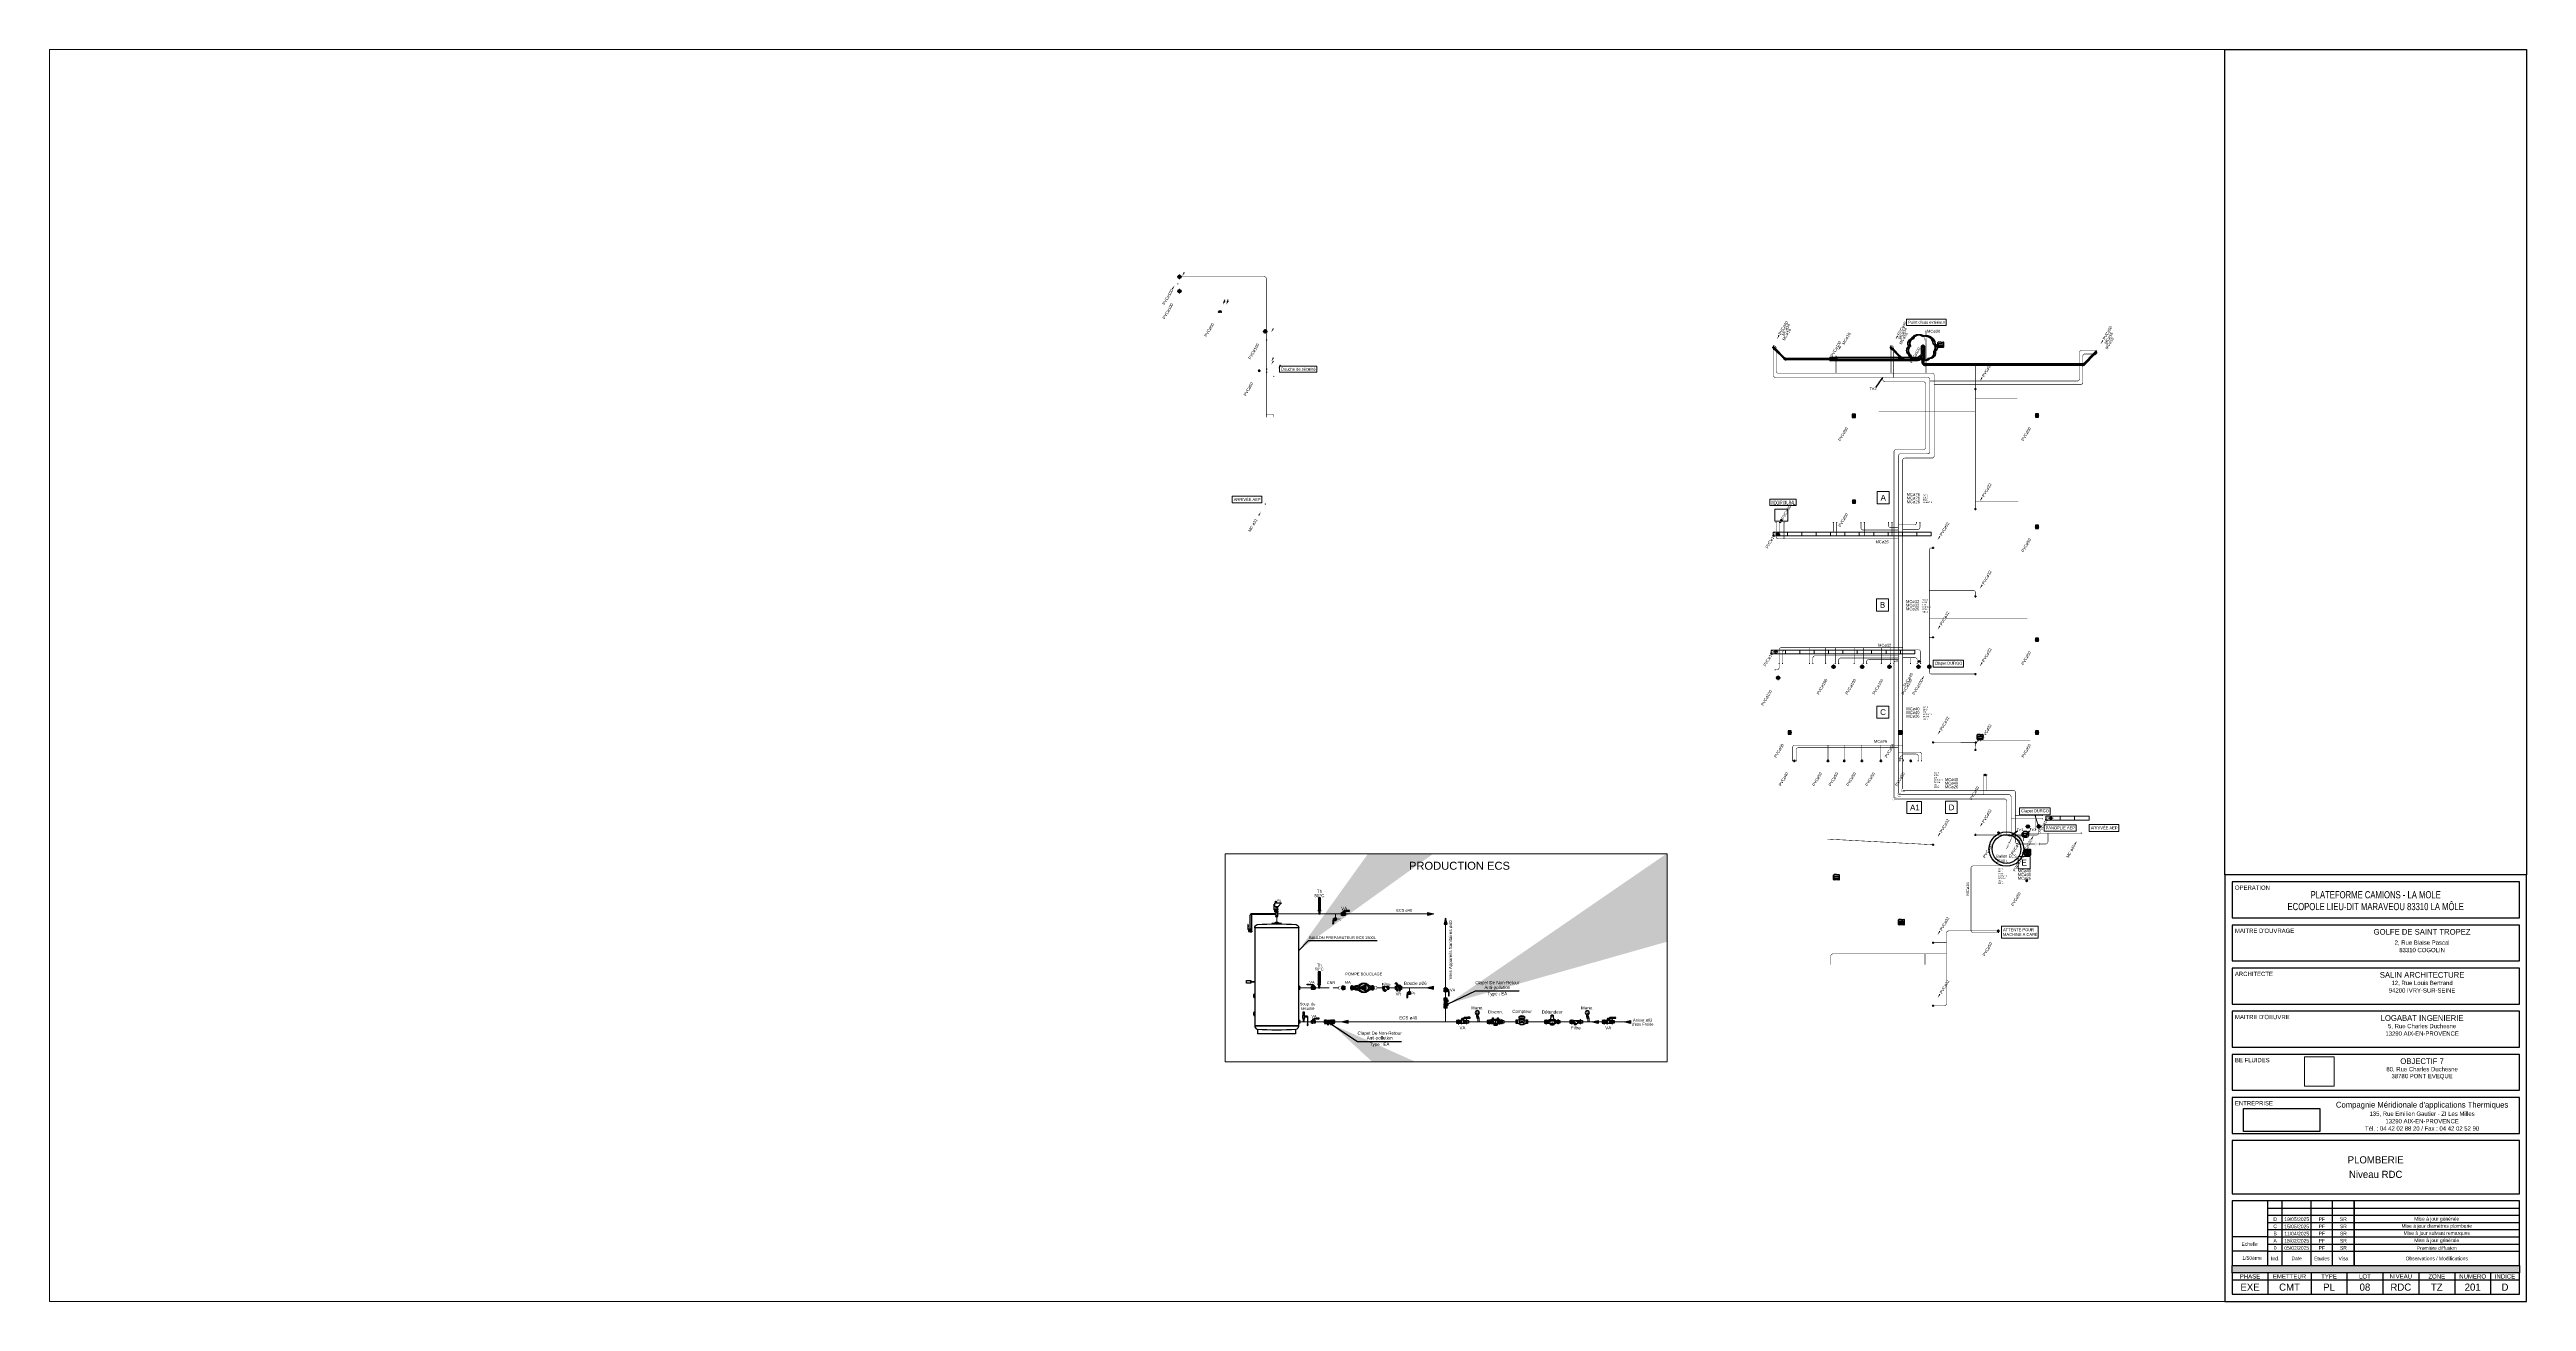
# Paper-space layout 'PLB201' of a CAD drawing. Header units: metres. Extents: x -370 to 1355, y -169 to 702.
# The model-space entities are those that its viewports show. They can reach past a viewport. Long polylines and large blocks are cut down to what shows.
import ezdxf
from ezdxf.enums import TextEntityAlignment as Align

# ---------------------------------------------------------------- set-up
doc = ezdxf.new("R2010")
doc.units = ezdxf.units.M
doc.header["$LTSCALE"] = 0.2
for name, pattern in [('AXES', [50.8, 31.75, -6.35, 6.35, -6.35]), ('AXES2', [28.575, 19.05, -3.175, 3.175, -3.175]), ('CACHE', [9.525, 6.35, -3.175])]:
    doc.linetypes.add(name, pattern=pattern)
for name, color, linetype in [('Chauffage', 6, 'Continuous'), ('CMT - THERMOSTAT', 4, 'Continuous'), ('CMT-CARTOUCHE', 250, 'Continuous'), ('CMT-CONDENSATS', 6, 'AXES'), ('CMT-CVC-CONDENSATS', 6, 'Continuous'), ('CMT-MATERIEL', 30, 'Continuous'), ('CMT-PLB-EC-U', 1, 'Continuous'), ('CMT-PLB-EF-U', 140, 'Continuous'), ('CMT-PLB-EU', 3, 'Continuous'), ('CMT-PLB-EV', 34, 'Continuous'), ('CMT-PLB-REC-U', 30, 'Continuous'), ('CMT-PLB-VP', 5, 'Continuous'), ('CMT_PLMB_BOUCLAGE', 33, 'BOUCLAGE'), ('CMT_PLMB_EAU_CHAUDE_SANITAIRE', 1, 'Continuous'), ('CMT_PLMB_EAU_FROIDE', 150, 'Continuous'), ('CMT_PLMB_MATERIELS', 33, 'Continuous'), ('CMT_PLMB_ROBINETTERIE_BOUCLAGE', 33, 'Continuous'), ('CMT_PLMB_ROBINETTERIE_EAU_CHAUDE_SANITAITE', 1, 'Continuous'), ('CMT_PLMB_ROBINETTERIE_EAU_FROIDE', 150, 'Continuous')]:
    doc.layers.add(name, color=color, linetype=linetype)
doc.styles.add('Arial', font='arial.ttf')
doc.styles.get("Standard").update_dxf_attribs({"font": 'arial.ttf'})
doc.styles.add('Style_1', font='comic.ttf')
doc.linetypes.add('BOUCLAGE', pattern='A,12.7,-7.62,["BOU",Standard,S=2.54,R=0,X=-2.54,Y=-1.27],-7.62', length=27.94)
doc.linetypes.add('EAU_CHAUDE', pattern='A,12.7,-5.08,["EC",Standard,S=2.54,R=0,X=-2.54,Y=-1.27],-5.08', length=22.86)
doc.linetypes.add('EAU_FROIDE', pattern='A,12.7,-5.08,["EF",Standard,S=2.54,R=0,X=-2.54,Y=-1.27],-5.08', length=22.86)
doc.dimstyles.new('ISO-25', dxfattribs={"dimtxt": 2.5, "dimasz": 2.5, "dimexe": 1.25, "dimexo": 0.625, "dimtad": 1, "dimtxsty": 'Standard', "dimcen": 2.5, "dimadec": 0, "dimazin": 0, "dimtfac": 1, "dimtmove": 0, "dimatfit": 3, "dimfxl": 1, "dimarcsym": 0})
picture_1 = doc.add_image_def('image1.jpg', size_in_pixel=(2000, 601))
picture_2 = doc.add_image_def('image2.png', size_in_pixel=(1448, 1448))

# ---------------------------------------------------------------- blocks, each defined once
blk = doc.blocks.new('siphon')
blk.add_lwpolyline([(211768, 47379), (211694, 47379), (211694, 47304), (211768, 47304), (211768, 47379)])
at = {"linetype": 'Continuous'}
for major_axis in [(0, 31.8), (0, 20.2)]:
    blk.add_ellipse((211732, 47341), major_axis=major_axis, ratio=1, dxfattribs=at)
for points in [[(211694, 47341), (211694, 47341), (211703, 47341), (211703, 47341)], [(211707, 47341), (211707, 47341), (211722, 47341), (211722, 47341)], [(211707, 47341), (211707, 47341), (211722, 47341), (211722, 47341)], [(211725, 47341), (211725, 47341), (211739, 47341), (211739, 47341)], [(211731, 47379), (211731, 47379), (211731, 47369), (211731, 47369)], [(211731, 47365), (211731, 47365), (211731, 47350), (211731, 47350)], [(211731, 47365), (211731, 47365), (211731, 47350), (211731, 47350)], [(211731, 47348), (211731, 47348), (211731, 47333), (211731, 47333)], [(211731, 47329), (211731, 47329), (211731, 47315), (211731, 47315)], [(211731, 47313), (211731, 47313), (211731, 47304), (211731, 47304)], [(211743, 47341), (211743, 47341), (211757, 47341), (211757, 47341)], [(211759, 47341), (211759, 47341), (211768, 47341), (211768, 47341)]]:
    blk.add_open_spline(points, degree=3, dxfattribs=at)
blk = doc.blocks.new('TH')
at = {"layer": 'CMT - THERMOSTAT', "color": 0, "linetype": 'Continuous'}
for p, q in [((490.08, 276.44), (490.08, 276.08)), ((490.25, 276.08), (490.08, 276.08)), ((490.25, 276.07), (490.08, 276.07)), ((490.08, 276.07), (490.08, 275.93)), ((490.14, 276.44), (490.09, 276.48)), ((490.14, 276.49), (490.69, 276.49)), ((490.14, 276.44), (490.69, 276.44)), ((490.14, 276.09), (490.14, 276.44)), ((490.69, 276.27), (490.14, 276.27)), ((490.69, 276.09), (490.14, 276.09)), ((490.41, 275.87), (490.14, 275.87)), ((490.41, 275.87), (490.69, 275.87)), ((490.58, 276.08), (490.75, 276.08)), ((490.58, 276.07), (490.75, 276.07)), ((490.69, 276.44), (490.73, 276.48)), ((490.69, 276.44), (490.69, 276.09)), ((490.75, 276.44), (490.75, 276.08)), ((490.75, 276.07), (490.75, 275.93))]:
    blk.add_line(p, q, dxfattribs=at)
at = {"layer": 'CMT - THERMOSTAT', "color": 0, "linetype": 'Continuous', "const_width": 0.01, "flags": 128}
blk.add_lwpolyline([(490.14, 276.27), (490.69, 276.27)], dxfattribs=at)
at = {"layer": 'CMT - THERMOSTAT', "color": 0, "linetype": 'Continuous'}
for points in [[(490.14, 276.38), (490.68, 276.38), (490.68, 276.28), (490.14, 276.28)], [(490.25, 276.09), (490.58, 276.09), (490.58, 276.05), (490.25, 276.05)], [(490.32, 276.38), (490.41, 276.38), (490.41, 276.28), (490.32, 276.28)], [(490.41, 276.38), (490.5, 276.38), (490.5, 276.28), (490.41, 276.28)], [(490.5, 276.38), (490.59, 276.38), (490.59, 276.28), (490.5, 276.28)], [(490.56, 276.42), (490.66, 276.42), (490.66, 276.41), (490.56, 276.41)]]:
    blk.add_lwpolyline(points, close=True, dxfattribs=at)
for centre, start, end in [((490.14, 276.44), 90, 180), ((490.14, 275.93), 180, 270), ((490.69, 276.44), 0, 90), ((490.69, 275.93), 270, 0)]:
    blk.add_arc(centre, 0.0588, start, end, dxfattribs=at)
blk = doc.blocks.new('A$C6D3B1E38')
for points in [[(26, 73, -0.414214), (28, 70), (-28, 70, -0.414214), (-26, 73)], [(26, 52, 0.414214), (28, 54), (-28, 54, 0.414214), (-26, 52)], [(26, 23, -0.414214), (28, 21), (-28, 21, -0.414214), (-26, 23)], [(26, 2, 0.414214), (28, 4), (-28, 4, 0.414214), (-26, 2)], [(26, 23), (-26, 23), (-26, 52), (26, 52, 0.294557)]]:
    blk.add_lwpolyline(points, format="xyb", close=True)
for points in [[(-28, 54), (-28, 70), (28, 70), (28, 54)], [(-28, 21), (-28, 4), (28, 4), (28, 21)], [(-26, 73), (26, 73), (26, 75), (-26, 75)], [(-26, 2), (26, 2), (26, 0), (-26, 0)]]:
    blk.add_lwpolyline(points, close=True)
for points in [[(28, 60), (42, 60)], [(28, 56), (42, 56)], [(28, 20), (42, 20)], [(28, 15), (42, 15)]]:
    blk.add_lwpolyline(points)
blk.add_lwpolyline([(42, 12), (42, 62, 0.260392), (65, 100), (66, 172), (68, 172), (71, 195, -0.628085), (78, 178, 0.144704), (73, 165), (76, 81, -0.213854), (68, 64, 0.040121), (59, 55), (59, 21, -0.414214), (50, 12), (42, 12)], format="xyb")
blk = doc.blocks.new('A$C7BAB5FDA')
blk.add_lwpolyline([(8, 1, 0.15), (19, 1), (19, 11, 0.15), (8, 11, 0.1), (-8, 11, 0.15), (-19, 11), (-19, 1, 0.15), (-8, 1, 0.1)], format="xyb", close=True)
for points in [[(13, 12), (-13, 12)], [(13, 0), (-13, 0)], [(-8, 11), (-8, 1)], [(8, 11), (8, 1)]]:
    blk.add_lwpolyline(points)
blk = doc.blocks.new('Sens')
blk.add_lwpolyline([(0, -25), (-100, 0), (0, 25)], close=True)
blk.add_solid([(-100, 0), (0, 25), (0, -25)])
blk = doc.blocks.new('A$C38E2233A')
at = {"color": 1, "linetype": 'AXES2'}
blk.add_line((0, 322), (0, 0), dxfattribs=at)
for points in [[(-22, 90), (23, 90), (23, 315), (-22, 315)], [(-22, 90), (23, 90), (23, 315), (-22, 315)], [(-15, 97), (15, 97), (15, 307), (-15, 307)], [(14, 0), (14, 55), (-14, 55), (-14, 0)], [(-14, 90), (14, 90), (14, 78), (-14, 78)]]:
    blk.add_lwpolyline(points, close=True)
blk.add_lwpolyline([(8, 77, -0.15), (19, 77), (19, 56, -0.15), (8, 56, -0.1), (-8, 56, -0.15), (-19, 56), (-19, 77, -0.15), (-8, 77, -0.1)], format="xyb", close=True)
for points in [[(14, 78), (-14, 78)], [(14, 55), (-14, 55)], [(-12, 292), (12, 292)], [(-12, 277), (12, 277)], [(-12, 262), (12, 262)], [(-12, 247), (12, 247)], [(-12, 232), (12, 232)], [(-12, 217), (12, 217)], [(-12, 202), (12, 202)], [(-12, 187), (12, 187)], [(-12, 172), (12, 172)], [(-12, 157), (12, 157)], [(-12, 142), (12, 142)], [(-12, 127), (12, 127)], [(-12, 112), (12, 112)], [(-8, 56), (-8, 77)], [(8, 56), (8, 77)]]:
    blk.add_lwpolyline(points)
blk = doc.blocks.new('ecrou')
blk.add_lwpolyline([(0.3, 3, -0.15), (0.3, 7), (3.7, 7, -0.15), (3.7, 3, -0.1), (3.7, -3, -0.15), (3.7, -7), (0.3, -7, -0.15), (0.3, -3, -0.1)], format="xyb", close=True)
for points in [[(0, 5), (0, -5)], [(3.7, 3), (0.3, 3)], [(4, 5), (4, -5)], [(3.7, -3), (0.3, -3)]]:
    blk.add_lwpolyline(points)
blk = doc.blocks.new('A$C5EDA2DEB')
for p, q in [((-65, 47), (-65, 36)), ((-35, 43), (-35, 38))]:
    blk.add_line(p, q)
for points in [[(-68, 55), (-87, 72, 0.185339), (-90, 73), (-196, 73, -0.414214), (-200, 77), (-200, 85, -0.414214), (-196, 89), (-157, 89, -0.414214), (-153, 85), (-153, 73)], [(-153, 85), (-87, 85, -0.185339), (-81, 83), (-62, 66)], [(-68, 55), (-72, 55, -0.185339), (-73, 55), (-89, 69, 0.185339), (-90, 70), (-94, 70, -0.414214), (-96, 72), (-96, 73)]]:
    blk.add_lwpolyline(points, format="xyb")
for points in [[(-77, 15, 0.15), (-77, 35), (-98, 35, 0.15), (-98, 15, 0.1), (-98, -15, 0.15), (-98, -35), (-77, -35, 0.15), (-77, -15, 0.1)], [(-2, 15, 0.15), (-2, 35), (-23, 35, 0.15), (-23, 15, 0.1), (-23, -15, 0.15), (-23, -35), (-2, -35, 0.15), (-2, -15, 0.1)]]:
    blk.add_lwpolyline(points, format="xyb", close=True)
for points in [[(-100, 25), (-100, -25)], [(-98, 15), (-77, 15)], [(-75, 25), (-75, -25)], [(-48, 43), (-48, 47), (-68, 47), (-68, 55)], [(-32, 55), (-32, 43), (-52, 43), (-52, 47)], [(-25, 25), (-25, -25)], [(-23, 15), (-2, 15)], [(0, 25), (0, -25)], [(-98, -15), (-77, -15)], [(-23, -15), (-2, -15)]]:
    blk.add_lwpolyline(points)
for points in [[(-75, -36), (-40, -36), (-40, 36), (-75, 36)], [(-68, 55), (-61, 67), (-39, 67), (-32, 55)], [(-25, -37), (-40, -37), (-40, 38), (-25, 38)]]:
    blk.add_lwpolyline(points, close=True)
at = {"extrusion": (0, 0, -1), "xscale": 1.247165533428415, "yscale": 1.247165533428415, "zscale": -1.247165533428194, "rotation": 90}
blk.add_blockref('ecrou', (50, 67), dxfattribs=at)
blk = doc.blocks.new('A$C4CED1AE6')
for points in [[(25, -2), (-25, -2), (-25, 0), (25, 0)], [(27, -21), (27, -4), (-27, -4), (-27, -21)], [(27, -54), (27, -70), (-27, -70), (-27, -54)], [(25, -73), (-25, -73), (-25, -75), (25, -75)]]:
    blk.add_lwpolyline(points, close=True)
blk.add_lwpolyline([(-41, -12), (-41, -62, 0.260392), (-64, -100), (-65, -172), (-67, -172), (-70, -195, -0.628085), (-77, -178, 0.144704), (-72, -165), (-75, -81, -0.213854), (-67, -64, 0.040121), (-58, -55), (-58, -21, -0.414214), (-49, -12), (-41, -12)], format="xyb")
for points in [[(-27, -15), (-41, -15)], [(-27, -20), (-41, -20)], [(-27, -56), (-41, -56)], [(-27, -60), (-41, -60)]]:
    blk.add_lwpolyline(points)
for points in [[(-25, -2, 0.414214), (-27, -4), (27, -4, 0.414214), (25, -2)], [(-25, -23, -0.414214), (-27, -21), (27, -21, -0.414214), (25, -23)], [(-25, -52, 0.414214), (-27, -54), (27, -54, 0.414214), (25, -52)], [(-25, -73, -0.414214), (-27, -70), (27, -70, -0.414214), (25, -73)], [(-25, -23), (25, -23), (25, -52), (-25, -52, 0.294557)]]:
    blk.add_lwpolyline(points, format="xyb", close=True)
blk = doc.blocks.new('A$C67024C5C')
blk.add_lwpolyline([(-19, 55, 0, 0, -0.348247), (-22, 81, 0, 0, 0.24918), (-22, 119, 0, 0, -0.348247), (-19, 145, 0.0743, 0.0743, 0), (19, 145, 0, 0, -0.348247), (22, 119, 0, 0, 0.24918), (22, 81, 0, 0, -0.348247), (19, 55, 0.0743, 0.0743, 0)], format="xyseb", close=True)
at = {"const_width": 0.0743}
for points in [[(19, 196), (19, 200), (-19, 200), (-19, 196)], [(19, 148), (19, 145), (-19, 145), (-19, 148)], [(19, 52), (19, 55), (-19, 55), (-19, 52)], [(19, 3), (19, 0), (-19, 0), (-19, 3)]]:
    blk.add_lwpolyline(points, close=True, dxfattribs=at)
at = {"rotation": 270}
for p, xscale, yscale, zscale in [((0, 163), -4.5, 4.5, 4.5), ((0, 37), 4.5, 4.5, 4.5), ((0, 196), 3.75, 3.75, 3.75), ((0, 148), -3.75, 3.75, 3.75), ((0, 52), 3.75, 3.75, 3.75), ((0, 3), -3.75, 3.75, 3.75)]:
    blk.add_blockref('ecrou', p, dxfattribs=dict(at, xscale=xscale, yscale=yscale, zscale=zscale))
blk = doc.blocks.new('A$C4585641A')
for points in [[(2, 18, -0.15), (2, 43), (23, 43, -0.15), (23, 18, -0.1), (23, -18, -0.15), (23, -43), (2, -43, -0.15), (2, -18, -0.1)], [(60, 43), (103, 43, -0.414214), (113, 32), (113, -32, -0.414214), (103, -43), (60, -43, -0.414214), (49, -32), (49, 32, -0.414214)], [(498, 18, 0.15), (498, 43), (477, 43, 0.15), (477, 18, 0.1), (477, -18, 0.15), (477, -43), (498, -43, 0.15), (498, -18, 0.1)]]:
    blk.add_lwpolyline(points, format="xyb", close=True)
for points in [[(0, 30), (0, -30)], [(23, 18), (2, 18)], [(25, 30), (25, -30)], [(475, 30), (475, -30)], [(477, 18), (498, 18)], [(500, 30), (500, -30)], [(23, -18), (2, -18)], [(477, -18), (498, -18)]]:
    blk.add_lwpolyline(points)
for points in [[(40, -52), (25, -52), (25, 53), (40, 53)], [(40, 20), (49, 20), (49, -20), (40, -20)], [(403, 19), (429, 19), (429, -19), (403, -19)], [(460, -52), (475, -52), (475, 53), (460, 53)]]:
    blk.add_lwpolyline(points, close=True)
for points in [[(156, 87, -0.19034), (85, 53), (40, 53), (40, -53), (85, -53, -0.19034), (156, -87)], [(344, 87, 0.19034), (415, 53), (460, 53), (460, -53), (415, -53, 0.19034), (344, -87)], [(364, 58, 0.112868), (415, 43), (449, 43), (449, -43), (415, -43, 0.112868), (364, -58)]]:
    blk.add_lwpolyline(points, format="xyb")
at = {"color": 8}
blk.add_lwpolyline([(314, -85), (314, 85), (143, 0)], close=True, dxfattribs=at)
for centre, radius in [((81, 0), 26.7), ((81, 0), 21.3), ((250, 0), 128), ((250, 0), 107)]:
    blk.add_circle(centre, radius)
blk.add_solid([(143, 0), (314, -85), (314, 85)], dxfattribs=at)
blk = doc.blocks.new('A$C4F6E31E3')
for p, q in [((0, 58), (2, 62)), ((0, -58), (0, 58)), ((2, 62), (52, 62)), ((2, 32), (52, 32)), ((2, 32), (2, 24)), ((2, 24), (52, 24)), ((54, 59), (52, 62)), ((52, 32), (52, 24)), ((54, 58), (54, -58)), ((119, 37), (54, -27)), ((57, 54), (63, 54)), ((65, -17), (65, 52)), ((183, 51), (67, 51)), ((185, -30), (185, 52)), ((193, 54), (187, 54)), ((196, 59), (198, 62)), ((196, 58), (196, -39)), ((248, 62), (198, 62)), ((248, 32), (198, 32)), ((198, 32), (198, 24)), ((248, 24), (198, 24)), ((250, 58), (248, 62)), ((248, 32), (248, 24)), ((250, -58), (250, 58)), ((0, -58), (2, -62)), ((2, -24), (52, -24)), ((2, -24), (2, -32)), ((2, -32), (52, -32)), ((52, -62), (2, -62)), ((52, -24), (52, -32)), ((54, -59), (52, -62)), ((54, -58), (105, -108)), ((185, -30), (105, -109)), ((119, -126), (105, -112)), ((203, -45), (121, -128)), ((133, -143), (121, -131)), ((218, -60), (136, -143)), ((147, -138), (136, -144)), ((148, -138), (215, -71)), ((164, -154), (149, -139)), ((177, -141), (161, -125)), ((164, -154), (168, -153)), ((182, -136), (166, -120)), ((168, -153), (230, -91)), ((177, -141), (182, -136)), ((201, -44), (187, -30)), ((213, -105), (197, -89)), ((248, -24), (198, -24)), ((198, -24), (198, -32)), ((248, -32), (198, -32)), ((218, -100), (202, -84)), ((218, -58), (205, -45)), ((218, -100), (213, -105)), ((215, -70), (219, -62)), ((231, -87), (216, -72)), ((219, -62), (248, -62)), ((231, -87), (230, -91)), ((248, -24), (248, -32)), ((250, -58), (248, -62))]:
    blk.add_line(p, q)
for centre, radius, start, end in [((53, 47), 53.4, 163.7398, 196.2602), ((130, 0), 130, 169.61114, 190.38886), ((1, 47), 53.4, 343.7398, 16.2602), ((-76, 0), 130, 349.61114, 10.38886), ((52, 58), 2.14, 0, 30), ((57, 57), 2.14, 180, 270), ((63, 52), 2.14, 14.47751, 90), ((67, 53), 2.14, 194.47751, 270), ((183, 53), 2.14, 270, 345.52249), ((187, 52), 2.14, 90, 165.52249), ((193, 57), 2.14, 270, 0), ((249, 47), 53.4, 163.7398, 196.2602), ((198, 58), 2.14, 150, 180), ((326, 0), 130, 169.61114, 190.38886), ((197, 47), 53.4, 343.7398, 16.2602), ((120, 0), 130, 349.61114, 10.38886), ((53, -47), 53.4, 163.7398, 196.2602), ((1, -47), 53.4, 343.7398, 16.2602), ((52, -58), 2.14, 330, 0), ((103, -109), 2.14, 337.02431, 45), ((107, -111), 2.14, 157.02431, 225), ((118, -128), 2.14, 345, 45), ((122, -129), 2.14, 165, 225), ((135, -142), 2.14, 225, 294.67686), ((148, -140), 2.14, 45, 114.67686), ((128, -104), 39.1, 301.58033, 328.41967), ((156, -132), 23.2, 291.96497, 338.03503), ((15, 62), 236, 309.54738, 320.45262), ((184, -28), 2.14, 225, 292.97569), ((102, -25), 137, 305.56999, 324.43001), ((185, -32), 2.14, 45, 112.97569), ((249, -47), 53.4, 163.7398, 171.9873), ((202, -43), 2.14, 225, 285), ((181, -51), 39.1, 301.58033, 328.41967), ((203, -47), 2.14, 45, 105), ((217, -71), 2.14, 155.32314, 225), ((216, -60), 2.14, 335.32314, 45), ((209, -79), 23.2, 291.96497, 338.03503), ((197, -47), 53.4, 343.7398, 16.2602)]:
    blk.add_arc(centre, radius, start, end)
blk = doc.blocks.new('A$C67A64C0C')
for p, q in [((-114, 30), (-129, 20)), ((-111, 26), (-126, 16)), ((-101, 12), (-117, 1)), ((-99, 8), (-114, -3)), ((-90, 38), (-93, 35)), ((-83, 27), (-86, 25)), ((-74, 69), (-48, 30)), ((-67, 81), (-34, 32)), ((-63, 118), (-63, 103)), ((-62, 116), (-57, 116)), ((-62, 105), (-57, 105)), ((-46, 82), (-57, 74)), ((-56, 103), (-56, 118)), ((-47, 118), (-56, 118)), ((-56, 118), (-56, 110)), ((-56, 102), (-56, 110)), ((-47, 102), (-56, 102)), ((-33, 121), (-33, 123)), ((-32, 91), (-15, 66)), ((30, 150), (-30, 150)), ((-30, 123), (30, 123)), ((-30, 36), (-30, 33)), ((30, 27), (-30, 27)), ((-30, 0), (30, 0)), ((-21, 147), (-21, 126)), ((-21, 24), (-21, 3)), ((21, 147), (21, 126)), ((21, 24), (21, 3)), ((40, 115), (44, 115)), ((40, 99), (44, 99)), ((40, 51), (44, 51)), ((40, 35), (44, 35)), ((43, 115), (43, 99)), ((43, 51), (43, 35)), ((69, 112), (44, 112)), ((69, 101), (44, 101)), ((69, 48), (44, 48)), ((69, 38), (44, 38)), ((70, 115), (70, 107)), ((70, 115), (70, 115)), ((70, 99), (70, 114)), ((70, 99), (70, 107)), ((70, 99), (70, 99)), ((70, 36), (70, 51)), ((70, 51), (70, 43)), ((70, 51), (70, 51)), ((70, 35), (70, 43)), ((70, 35), (70, 35)), ((76, 112), (71, 112)), ((76, 101), (71, 101)), ((76, 48), (71, 48)), ((76, 38), (71, 38)), ((77, 114), (77, 99)), ((77, 51), (77, 36))]:
    blk.add_line(p, q)
for points in [[(-122, 8), (-134, 27), (-118, 37), (-106, 19), (-94, 1), (-109, -10)], [(-51, 110), (-45, 99), (-32, 99), (-26, 110), (-32, 121), (-45, 121)]]:
    blk.add_lwpolyline(points, close=True)
for points in [[(-98, 6), (-96, 10), (-103, 21), (-111, 32), (-115, 31)], [(-109, 30), (-96, 39), (-90, 30), (-84, 21), (-97, 12)], [(-76, 49), (-91, 39), (-82, 26), (-66, 36)], [(2, 120), (-2, 120), (-2, 89), (-5, 89), (0, 82), (5, 89), (2, 89), (2, 120)], [(77, 111), (81, 111), (81, 102), (77, 102)], [(77, 47), (81, 47), (81, 39), (77, 39)]]:
    blk.add_lwpolyline(points)
for points in [[(-67, 73), (-79, 65, 0.331589), (-80, 61), (-77, 51), (-71, 43), (-65, 34), (-57, 27, 0.331589), (-53, 27), (-41, 35)], [(-29, 27), (-29, 31, 0.668179), (-33, 32), (-38, 29), (-71, 79), (-63, 84), (-32, 37, 0.651326), (-28, 39), (-27, 50, 0.161431), (-29, 56), (-46, 81, -0.414214), (-45, 85), (-38, 90, 0.249375), (-33, 98), (-33, 99)], [(32, 118), (31, 118, 0.414214), (29, 115), (29, 100, 0.414214), (31, 97), (32, 97)], [(32, 56), (31, 56, 0.414214), (29, 53), (29, 35, 0.414214), (31, 32), (32, 32)], [(33, 123), (33, 121, 0.414214), (36, 118), (36, 118, -0.414214), (40, 114), (40, 100, -0.414214), (36, 96), (36, 96, 0.414214), (33, 93), (33, 60, 0.414214), (36, 56), (36, 56, -0.414214), (40, 53), (40, 34, -0.414214), (36, 31), (36, 31, 0.414709), (33, 27), (33, 27)]]:
    blk.add_lwpolyline(points, format="xyb")
for points in [[(-62, 101, -0.213301), (-62, 101, -0.094046), (-62, 101, -0.050718), (-63, 102, -0.038121), (-63, 103, -0.038121), (-63, 104, -0.050718), (-62, 104, -0.094046), (-62, 105, -0.213301), (-62, 105, -0.316569), (-62, 105, -0.049272), (-62, 107, -0.021514), (-63, 108, -0.01537), (-63, 110, -0.01537), (-63, 113, -0.021514), (-62, 114, -0.049272), (-62, 115, -0.316569), (-62, 116, -0.213301), (-62, 116, -0.094046), (-62, 116, -0.050718), (-63, 117, -0.038121), (-63, 118, -0.038121), (-63, 119, -0.050718), (-62, 119, -0.094046), (-62, 120, -0.213301), (-62, 120), (-57, 120, -0.213301), (-56, 120, -0.094046), (-56, 119, -0.050718), (-56, 119, -0.038121), (-56, 118, -0.038121), (-56, 117, -0.050718), (-56, 116, -0.094046), (-56, 116, -0.213301), (-57, 116, -0.316569), (-56, 115, -0.049272), (-56, 114, -0.021514), (-56, 113, -0.01537), (-56, 110, -0.01537), (-56, 108, -0.021514), (-56, 107, -0.049272), (-56, 105, -0.316569), (-57, 105, -0.213301), (-56, 105, -0.094046), (-56, 104, -0.050718), (-56, 104, -0.038121), (-56, 103, -0.038121), (-56, 102, -0.050718), (-56, 101, -0.094046), (-56, 101, -0.213301), (-57, 101)], [(-38, 147, -0.213301), (-38, 148, -0.094046), (-36, 149, -0.050718), (-33, 150, -0.038121), (-30, 150, -0.038121), (-26, 150, -0.050718), (-24, 149, -0.094046), (-22, 148, -0.213301), (-21, 147, -0.316569), (-21, 148, -0.049272), (-15, 149, -0.021514), (-9, 150, -0.01537), (0, 150, -0.01537), (9, 150, -0.021514), (15, 149, -0.049272), (21, 148, -0.316569), (21, 147, -0.213301), (22, 148, -0.094046), (24, 149, -0.050718), (26, 150, -0.038121), (30, 150, -0.038121), (33, 150, -0.050718), (36, 149, -0.094046), (38, 148, -0.213301), (38, 147), (38, 126, -0.213301), (38, 125, -0.094046), (36, 124, -0.050718), (33, 123, -0.038121), (30, 123, -0.038121), (26, 123, -0.050718), (24, 124, -0.094046), (22, 125, -0.213301), (21, 126, -0.316569), (21, 125, -0.049272), (15, 124, -0.021514), (9, 123, -0.01537), (0, 123, -0.01537), (-9, 123, -0.021514), (-15, 124, -0.049272), (-21, 125, -0.316569), (-21, 126, -0.213301), (-22, 125, -0.094046), (-24, 124, -0.050718), (-26, 123, -0.038121), (-30, 123, -0.038121), (-33, 123, -0.050718), (-36, 124, -0.094046), (-38, 125, -0.213301), (-38, 126)], [(-38, 24, -0.213301), (-38, 25, -0.094046), (-36, 26, -0.050718), (-33, 27, -0.038121), (-30, 27, -0.038121), (-26, 27, -0.050718), (-24, 26, -0.094046), (-22, 25, -0.213301), (-21, 24, -0.316569), (-21, 25, -0.049272), (-15, 26, -0.021514), (-9, 27, -0.01537), (0, 27, -0.01537), (9, 27, -0.021514), (15, 26, -0.049272), (21, 25, -0.316569), (21, 24, -0.213301), (22, 25, -0.094046), (24, 26, -0.050718), (26, 27, -0.038121), (30, 27, -0.038121), (33, 27, -0.050718), (36, 26, -0.094046), (38, 25, -0.213301), (38, 24), (38, 3, -0.213301), (38, 2, -0.094046), (36, 1, -0.050718), (33, 0, -0.038121), (30, 0, -0.038121), (26, 0, -0.050718), (24, 1, -0.094046), (22, 2, -0.213301), (21, 3, -0.316569), (21, 2, -0.049272), (15, 1, -0.021514), (9, 0, -0.01537), (0, 0, -0.01537), (-9, 0, -0.021514), (-15, 1, -0.049272), (-21, 2, -0.316569), (-21, 3, -0.213301), (-22, 2, -0.094046), (-24, 1, -0.050718), (-26, 0, -0.038121), (-30, 0, -0.038121), (-33, 0, -0.050718), (-36, 1, -0.094046), (-38, 2, -0.213301), (-38, 3)], [(69, 97, 0.213301), (70, 97, 0.094046), (70, 98, 0.050718), (70, 98, 0.038121), (70, 99, 0.038121), (70, 100, 0.050718), (70, 101, 0.094046), (70, 101, 0.213301), (69, 101, 0.316569), (70, 102, 0.049272), (70, 103, 0.021514), (70, 105, 0.01537), (70, 107, 0.01537), (70, 109, 0.021514), (70, 111, 0.049272), (70, 112, 0.316569), (69, 112, 0.213301), (70, 112, 0.094046), (70, 113, 0.050718), (70, 113, 0.038121), (70, 114, 0.038121), (70, 115, 0.050718), (70, 116, 0.094046), (70, 116, 0.213301), (69, 116), (44, 116, 0.213301), (44, 116, 0.094046), (44, 116, 0.050718), (44, 115, 0.038121), (43, 114, 0.038121), (44, 113, 0.050718), (44, 113, 0.094046), (44, 112, 0.213301), (44, 112, 0.316569), (44, 112, 0.049272), (44, 111, 0.021514), (44, 109, 0.01537), (43, 107, 0.01537), (44, 105, 0.021514), (44, 103, 0.049272), (44, 102, 0.316569), (44, 101, 0.213301), (44, 101, 0.094046), (44, 101, 0.050718), (44, 100, 0.038121), (43, 99, 0.038121), (44, 98, 0.050718), (44, 98, 0.094046), (44, 97, 0.213301), (44, 97)], [(69, 33, 0.213301), (70, 34, 0.094046), (70, 34, 0.050718), (70, 35, 0.038121), (70, 36, 0.038121), (70, 36, 0.050718), (70, 37, 0.094046), (70, 38, 0.213301), (69, 38, 0.316569), (70, 38, 0.049272), (70, 39, 0.021514), (70, 41, 0.01537), (70, 43, 0.01537), (70, 45, 0.021514), (70, 47, 0.049272), (70, 48, 0.316569), (69, 48, 0.213301), (70, 49, 0.094046), (70, 49, 0.050718), (70, 50, 0.038121), (70, 51, 0.038121), (70, 51, 0.050718), (70, 52, 0.094046), (70, 53, 0.213301), (69, 53), (44, 53, 0.213301), (44, 53, 0.094046), (44, 52, 0.050718), (44, 51, 0.038121), (43, 51, 0.038121), (44, 50, 0.050718), (44, 49, 0.094046), (44, 49, 0.213301), (44, 48, 0.316569), (44, 48, 0.049272), (44, 47, 0.021514), (44, 45, 0.01537), (43, 43, 0.01537), (44, 41, 0.021514), (44, 39, 0.049272), (44, 38, 0.316569), (44, 38, 0.213301), (44, 38, 0.094046), (44, 37, 0.050718), (44, 36, 0.038121), (43, 36, 0.038121), (44, 35, 0.050718), (44, 34, 0.094046), (44, 34, 0.213301), (44, 33)], [(76, 97, 0.213301), (77, 97, 0.094046), (77, 98, 0.050718), (77, 98, 0.038121), (77, 99, 0.038121), (77, 100, 0.050718), (77, 101, 0.094046), (77, 101, 0.213301), (76, 101, 0.316569), (77, 102, 0.049272), (77, 103, 0.021514), (77, 105, 0.01537), (77, 107, 0.01537), (77, 109, 0.021514), (77, 111, 0.049272), (77, 112, 0.316569), (76, 112, 0.213301), (77, 112, 0.094046), (77, 113, 0.050718), (77, 113, 0.038121), (77, 114, 0.038121), (77, 115, 0.050718), (77, 116, 0.094046), (77, 116, 0.213301), (76, 116), (71, 116, 0.213301), (71, 116, 0.094046), (71, 116, 0.050718), (70, 115, 0.038121), (70, 114, 0.038121), (70, 113, 0.050718), (71, 113, 0.094046), (71, 112, 0.213301), (71, 112, 0.316569), (71, 112, 0.049272), (71, 111, 0.021514), (70, 109, 0.01537), (70, 107, 0.01537), (70, 105, 0.021514), (71, 103, 0.049272), (71, 102, 0.316569), (71, 101, 0.213301), (71, 101, 0.094046), (71, 101, 0.050718), (70, 100, 0.038121), (70, 99, 0.038121), (70, 98, 0.050718), (71, 98, 0.094046), (71, 97, 0.213301), (71, 97)], [(76, 33, 0.213301), (77, 34, 0.094046), (77, 34, 0.050718), (77, 35, 0.038121), (77, 36, 0.038121), (77, 36, 0.050718), (77, 37, 0.094046), (77, 38, 0.213301), (76, 38, 0.316569), (77, 38, 0.049272), (77, 39, 0.021514), (77, 41, 0.01537), (77, 43, 0.01537), (77, 45, 0.021514), (77, 47, 0.049272), (77, 48, 0.316569), (76, 48, 0.213301), (77, 49, 0.094046), (77, 49, 0.050718), (77, 50, 0.038121), (77, 51, 0.038121), (77, 51, 0.050718), (77, 52, 0.094046), (77, 53, 0.213301), (76, 53), (71, 53, 0.213301), (71, 53, 0.094046), (71, 52, 0.050718), (70, 51, 0.038121), (70, 51, 0.038121), (70, 50, 0.050718), (71, 49, 0.094046), (71, 49, 0.213301), (71, 48, 0.316569), (71, 48, 0.049272), (71, 47, 0.021514), (70, 45, 0.01537), (70, 43, 0.01537), (70, 41, 0.021514), (71, 39, 0.049272), (71, 38, 0.316569), (71, 38, 0.213301), (71, 38, 0.094046), (71, 37, 0.050718), (70, 36, 0.038121), (70, 36, 0.038121), (70, 35, 0.050718), (71, 34, 0.094046), (71, 34, 0.213301), (71, 33)]]:
    blk.add_lwpolyline(points, format="xyb", close=True)
for centre, radius in [((-39, 110), 7.55), ((57, 107), 4.44), ((57, 43), 4.44), ((57, 107), 2.64), ((57, 43), 2.64)]:
    blk.add_circle(centre, radius)
blk.add_arc((-24, 60), 10.6, 357.30903, 33.98989)
blk = doc.blocks.new('A$C333F4046')
blk.add_lwpolyline([(23, -19, -0.181818), (23, -41), (2, -41, -0.181818), (2, -19, -0.105263), (2, 19, -0.181818), (2, 41), (23, 41, -0.181818), (23, 19, -0.105263)], format="xyb", close=True)
for points in [[(0, -30), (0, 30)], [(2, 19), (23, 19)], [(25, -30), (25, 30)], [(2, -19), (23, -19)]]:
    blk.add_lwpolyline(points)
blk = doc.blocks.new('A$C40577820')
for points in [[(-490, 2737, -0.025619), (490, 2737, -0.319602), (550, 2650), (-550, 2650, -0.319602)], [(-490, 113, 0.025619), (490, 113, 0.319602), (550, 200), (-550, 200, 0.319602)]]:
    blk.add_lwpolyline(points, format="xyb", close=True)
blk.add_lwpolyline([(-550, 200), (550, 200), (550, 2650), (-550, 2650)], close=True)
for points in [[(120, 2749), (120, 2765), (-120, 2765), (-120, 2749)], [(470, 112), (470, 0), (-470, 0), (-470, 112)]]:
    blk.add_lwpolyline(points)
at = {"rotation": 90}
blk.add_blockref('A$C333F4046', (0, 2765), dxfattribs=at)
at = {"xscale": -1}
for p in [(-550, 950), (-550, 500)]:
    blk.add_blockref('A$C333F4046', p, dxfattribs=at)
for p in [(550, 1150), (550, 300)]:
    blk.add_blockref('A$C333F4046', p)
blk = doc.blocks.new('A$C6410204F')
for points in [[(-5, 5), (5, -5), (76, 65), (65, 76)], [(46, 95), (95, 46), (173, 124), (124, 173)]]:
    blk.add_lwpolyline(points, close=True)
blk = doc.blocks.new('A$C7AEA77E3')
for p, q in [((-192, 107), (-192, 92)), ((-80, 59), (-80, 45)), ((-45, 54), (-45, 47))]:
    blk.add_line(p, q)
for points in [[(-85, 69), (-109, 91, 0.185339), (-112, 92), (-248, 92, -0.414214), (-252, 97), (-252, 107, -0.414214), (-248, 112), (-198, 112, -0.414214), (-192, 107), (-109, 107, -0.185339), (-102, 104), (-78, 83)], [(-85, 69), (-90, 69, -0.185339), (-92, 70), (-111, 87, 0.185339), (-113, 88), (-118, 88, -0.414214), (-120, 91), (-120, 92)]]:
    blk.add_lwpolyline(points, format="xyb")
for points in [[(-97, 19, 0.15), (-97, 44), (-123, 44, 0.15), (-123, 19, 0.1), (-123, -19, 0.15), (-123, -44), (-97, -44, 0.15), (-97, -19, 0.1)], [(-2, 19, 0.15), (-2, 44), (-28, 44, 0.15), (-28, 19, 0.1), (-28, -19, 0.15), (-28, -44), (-2, -44, 0.15), (-2, -19, 0.1)]]:
    blk.add_lwpolyline(points, format="xyb", close=True)
for points in [[(-125, 31), (-125, -32)], [(-123, 19), (-97, 19)], [(-45, 45), (-95, 45), (-95, 45), (-95, -45), (-95, -45), (-95, -45), (-45, -45)], [(-95, 31), (-95, -32)], [(-60, 54), (-60, 59), (-85, 59), (-85, 69)], [(-40, 69), (-40, 54), (-66, 54), (-66, 59)], [(-30, 31), (-30, -32)], [(-28, 19), (-2, 19)], [(0, 31), (0, -32)], [(-123, -19), (-97, -19)], [(-28, -19), (-2, -19)]]:
    blk.add_lwpolyline(points)
for points in [[(-85, 69), (-76, 85), (-48, 85), (-40, 69)], [(-30, -47), (-45, -47), (-45, 47), (-30, 47)]]:
    blk.add_lwpolyline(points, close=True)
at = {"extrusion": (0, 0, -1), "xscale": 1.5714285714286, "yscale": 1.5714285714286, "zscale": -1.5714285714286, "rotation": 90}
blk.add_blockref('ecrou', (62, 85), dxfattribs=at)
blk = doc.blocks.new('A$C225B042B')
blk.add_lwpolyline([(-50, 0), (0, 0)])
at = {"xscale": -0.375, "yscale": 0.375, "zscale": 0.375, "rotation": 180}
blk.add_blockref('Sens', (-50, 0), dxfattribs=at)
blk = doc.blocks.new('A$C02617CCC')
blk.add_lwpolyline([(-25, 38), (-25, 8, 0.260392), (-38, -15), (-39, -58), (-40, -58), (-42, -72, -0.628085), (-46, -62, 0.144704), (-43, -54), (-45, -4, -0.213854), (-40, 6, 0.040121), (-35, 12), (-35, 33, -0.414214), (-29, 38), (-25, 38)], format="xyb")
for points in [[(-37, 137), (-45, 137)], [(-36, 149), (-43, 151)], [(-36, 125), (-43, 123)], [(-30, 159), (-36, 163)], [(-30, 115), (-36, 111)], [(-22, 167), (-26, 173)], [(-22, 107), (-26, 101)], [(-16, 36), (-25, 36)], [(-16, 33), (-25, 33)], [(-16, 12), (-25, 12)], [(-16, 9), (-25, 9)], [(-15, 87), (-15, 72)], [(15, 87), (15, 72), (-15, 72), (-15, 87)], [(15, 45), (15, 60), (-15, 60), (-15, 45)], [(-12, 173), (-14, 180)], [(-12, 101), (-14, 94)], [(0, 174), (0, 182)], [(0, 100), (0, 92)], [(12, 173), (14, 180)], [(12, 101), (14, 94)], [(15, 87), (15, 72)]]:
    blk.add_lwpolyline(points)
for points in [[(-15, 44, 0.414214), (-16, 42), (16, 42, 0.414214), (15, 44)], [(-15, 31, -0.414214), (-16, 32), (16, 32, -0.414214), (15, 31)], [(-15, 14, 0.414214), (-16, 13), (16, 13, 0.414214), (15, 14)], [(-15, 1, -0.414214), (-16, 3), (16, 3, -0.414214), (15, 1)], [(-15, 31), (15, 31), (15, 14), (-15, 14, 0.294557)]]:
    blk.add_lwpolyline(points, format="xyb", close=True)
for points in [[(16, 32), (16, 42), (-16, 42), (-16, 32)], [(16, 13), (16, 3), (-16, 3), (-16, 13)], [(15, 44), (-15, 44), (-15, 45), (15, 45)], [(15, 1), (-15, 1), (-15, 0), (15, 0)]]:
    blk.add_lwpolyline(points, close=True)
for radius in [52.5, 45]:
    blk.add_circle((0, 137), radius)
at = {"extrusion": (0, 0, -1), "xscale": 0.45, "yscale": 0.45, "zscale": -0.45, "rotation": 135.0000000000001}
blk.add_blockref('A$C225B042B', (0, 137), dxfattribs=at)
at = {"xscale": 3, "yscale": 3, "zscale": 3, "rotation": 270}
blk.add_blockref('ecrou', (0, 72), dxfattribs=at)
blk = doc.blocks.new('A$C3BA637DA')
for p, q in [((0, 42), (0, -42)), ((4, 30), (34, 30)), ((47, 37), (38, 37)), ((53, 96), (47, 96)), ((47, 0), (47, 95)), ((68, 83), (47, 83)), ((53, 34), (47, 34)), ((68, 21), (47, 21)), ((47, 0), (47, -42)), ((53, 84), (53, 95)), ((53, 22), (53, 33)), ((60, 96), (54, 96)), ((60, 34), (54, 34)), ((61, 84), (61, 95)), ((61, 22), (61, 33)), ((67, 96), (62, 96)), ((67, 34), (62, 34)), ((68, 0), (68, 95)), ((84, 37), (68, 37)), ((68, 0), (68, -42)), ((75, 62), (75, 44)), ((165, 62), (75, 62)), ((165, 53), (75, 53)), ((165, 44), (75, 44)), ((79, 44), (79, 37)), ((173, 37), (79, 37)), ((161, 44), (161, 37)), ((165, 44), (165, 62)), ((178, 96), (173, 96)), ((173, 0), (173, 95)), ((194, 83), (173, 83)), ((178, 34), (173, 34)), ((194, 21), (173, 21)), ((173, 0), (173, -42)), ((179, 83), (179, 95)), ((179, 22), (179, 33)), ((186, 96), (180, 96)), ((186, 34), (180, 34)), ((187, 83), (187, 95)), ((187, 22), (187, 33)), ((193, 96), (188, 96)), ((193, 34), (188, 34)), ((194, 0), (194, 95)), ((202, 37), (194, 37)), ((194, 0), (194, -42)), ((236, 30), (206, 30)), ((240, 42), (240, -42)), ((4, -30), (34, -30)), ((47, -37), (38, -37)), ((68, -42), (47, -42)), ((92, -37), (68, -37)), ((80, -70), (80, -85)), ((149, -70), (80, -70)), ((160, -85), (80, -85)), ((101, -42), (91, -70)), ((139, -42), (149, -70)), ((173, -37), (149, -37)), ((149, -70), (160, -70)), ((160, -70), (160, -85)), ((194, -42), (173, -42)), ((202, -37), (194, -37)), ((236, -30), (206, -30))]:
    blk.add_line(p, q)
for points in [[(4, -55, -0.213301), (3, -54, -0.094046), (1, -51, -0.050718), (0, -47, -0.038121), (0, -42, -0.038121), (0, -37, -0.050718), (1, -34, -0.094046), (3, -31, -0.213301), (4, -30, -0.316569), (3, -29, -0.049272), (1, -21, -0.021514), (0, -13, -0.01537), (0, 0, -0.01537), (0, 13, -0.021514), (1, 21, -0.049272), (3, 29, -0.316569), (4, 30, -0.213301), (3, 31, -0.094046), (1, 34, -0.050718), (0, 37, -0.038121), (0, 42, -0.038121), (0, 47, -0.050718), (1, 51, -0.094046), (3, 54, -0.213301), (4, 55), (34, 55, -0.213301), (35, 54, -0.094046), (37, 51, -0.050718), (38, 47, -0.038121), (38, 42, -0.038121), (38, 37, -0.050718), (37, 34, -0.094046), (35, 31, -0.213301), (34, 30, -0.316569), (35, 29, -0.049272), (37, 21, -0.021514), (38, 13, -0.01537), (38, 0, -0.01537), (38, -13, -0.021514), (37, -21, -0.049272), (35, -29, -0.316569), (34, -30, -0.213301), (35, -31, -0.094046), (37, -34, -0.050718), (38, -37, -0.038121), (38, -42, -0.038121), (38, -47, -0.050718), (37, -51, -0.094046), (35, -54, -0.213301), (34, -55)], [(236, -55, 0.213301), (237, -54, 0.094046), (239, -51, 0.050718), (240, -47, 0.038121), (240, -42, 0.038121), (240, -37, 0.050718), (239, -34, 0.094046), (237, -31, 0.213301), (236, -30, 0.316569), (237, -29, 0.049272), (239, -21, 0.021514), (240, -13, 0.01537), (240, 0, 0.01537), (240, 13, 0.021514), (239, 21, 0.049272), (237, 29, 0.316569), (236, 30, 0.213301), (237, 31, 0.094046), (239, 34, 0.050718), (240, 37, 0.038121), (240, 42, 0.038121), (240, 47, 0.050718), (239, 51, 0.094046), (237, 54, 0.213301), (236, 55), (206, 55, 0.213301), (205, 54, 0.094046), (203, 51, 0.050718), (202, 47, 0.038121), (202, 42, 0.038121), (202, 37, 0.050718), (203, 34, 0.094046), (205, 31, 0.213301), (206, 30, 0.316569), (205, 29, 0.049272), (203, 21, 0.021514), (202, 13, 0.01537), (202, 0, 0.01537), (202, -13, 0.021514), (203, -21, 0.049272), (205, -29, 0.316569), (206, -30, 0.213301), (205, -31, 0.094046), (203, -34, 0.050718), (202, -37, 0.038121), (202, -42, 0.038121), (202, -47, 0.050718), (203, -51, 0.094046), (205, -54, 0.213301), (206, -55)]]:
    blk.add_lwpolyline(points, format="xyb", close=True)
for centre, radius in [((57, 60), 5.56), ((120, 0), 9.52), ((183, 60), 5.56)]:
    blk.add_circle(centre, radius)
for centre, radius, start, end in [((48, 95), 1.09, 99.83689, 165.1728), ((48, 84), 1.09, 200.00141, 260.16311), ((48, 33), 1.09, 99.83689, 165.1728), ((48, 22), 1.09, 200.00141, 260.16311), ((52, 95), 1.09, 14.8272, 80.16311), ((54, 95), 1.09, 99.83689, 165.1728), ((54, 84), 1.09, 200.00141, 260.16311), ((52, 84), 1.09, 279.83689, 339.99859), ((52, 33), 1.09, 14.8272, 80.16311), ((54, 33), 1.09, 99.83689, 165.1728), ((54, 22), 1.09, 200.00141, 260.16311), ((52, 22), 1.09, 279.83689, 339.99859), ((60, 95), 1.09, 14.8272, 80.16311), ((60, 84), 1.09, 279.83689, 339.99859), ((60, 33), 1.09, 14.8272, 80.16311), ((60, 22), 1.09, 279.83689, 339.99859), ((62, 95), 1.09, 99.83689, 165.1728), ((62, 84), 1.09, 200.00141, 260.16311), ((62, 33), 1.09, 99.83689, 165.1728), ((62, 22), 1.09, 200.00141, 260.16311), ((67, 95), 1.09, 14.8272, 80.16311), ((67, 84), 1.09, 279.83689, 339.99859), ((67, 33), 1.09, 14.8272, 80.16311), ((67, 22), 1.09, 279.83689, 339.99859), ((85, 61), 4.09, 15.96122, 164.03878), ((120, 43), 26.2, 46.07733, 133.92267), ((153, 61), 4.09, 15.96122, 164.03878), ((174, 95), 1.09, 99.83689, 165.1728), ((174, 84), 1.09, 200.00141, 260.16311), ((174, 33), 1.09, 99.83689, 165.1728), ((174, 22), 1.09, 200.00141, 260.16311), ((178, 95), 1.09, 14.8272, 80.16311), ((178, 33), 1.09, 14.8272, 80.16311), ((180, 95), 1.09, 99.83689, 165.1728), ((178, 84), 1.09, 279.83689, 339.99859), ((180, 84), 1.09, 200.00141, 260.16311), ((180, 33), 1.09, 99.83689, 165.1728), ((178, 22), 1.09, 279.83689, 339.99859), ((180, 22), 1.09, 200.00141, 260.16311), ((186, 95), 1.09, 14.8272, 80.16311), ((186, 84), 1.09, 279.83689, 339.99859), ((186, 33), 1.09, 14.8272, 80.16311), ((186, 22), 1.09, 279.83689, 339.99859), ((188, 95), 1.09, 99.83689, 165.1728), ((188, 84), 1.09, 200.00141, 260.16311), ((188, 33), 1.09, 99.83689, 165.1728), ((188, 22), 1.09, 200.00141, 260.16311), ((193, 95), 1.09, 14.8272, 80.16311), ((193, 84), 1.09, 279.83689, 339.99859), ((193, 33), 1.09, 14.8272, 80.16311), ((193, 22), 1.09, 279.83689, 339.99859), ((57, 5), 10.7, 208.98086, 331.01914), ((120, 0), 46.2, 232.03538, 307.96462), ((183, 5), 10.7, 208.98086, 331.01914)]:
    blk.add_arc(centre, radius, start, end)
blk = doc.blocks.new('A$C55335447')
for points in [[(2.5, -48.5, -0.1666667), (2.5, -18.5, -0.1351351), (2.5, 18.5, -0.1666667), (2.5, 48.5)], [(17.5, -48.5, 0.1666667), (17.5, -18.5, 0.1351351), (17.5, 18.5, 0.1666667), (17.5, 48.5)]]:
    blk.add_lwpolyline(points, format="xyb")
for points in [[(0, 33.5), (0, -33.5)], [(2.5, 48.5), (17.5, 48.5)], [(2.5, 18.5), (17.5, 18.5)], [(20, -33.5), (20, 33.5)], [(2.5, -18.5), (17.5, -18.5)], [(2.5, -48.5), (17.5, -48.5)]]:
    blk.add_lwpolyline(points)
blk = doc.blocks.new('A$C4EF74476')
for points in [[(35, -35.5), (35, 35.5, -0.4142136), (33, 33.5), (2, 33.5, 0.4142136), (0, 31.5), (0, -31.5, 0.4142136), (2, -33.5), (33, -33.5, -0.4142136)], [(81, 27, -1), (81, 23), (64, 23, -1), (64, 27)], [(81, 2, -1), (81, -2), (64, -2, -1), (64, 2)], [(81, -23, -1), (81, -27), (64, -27, -1), (64, -23)]]:
    blk.add_lwpolyline(points, format="xyb", close=True)
for points in [[(55, -33.5), (60, -33.5), (60, 33.5), (55, 33.5)], [(60, -31.5), (85, -31.5), (85, 31.5), (60, 31.5)]]:
    blk.add_lwpolyline(points, close=True)
blk.add_blockref('A$C55335447', (35, 0))
blk = doc.blocks.new('A$C216B0D12')
for points in [[(0, -25), (4, -25), (4, 25), (0, 25)], [(25, 50), (195, 50), (195, 25), (25, 25)], [(216, -25), (220, -25), (220, 25), (216, 25)]]:
    blk.add_lwpolyline(points, close=True)
for points in [[(35, 25), (24, 25), (24, -25), (35, -25)], [(92, 165), (128, 165)], [(92, 140), (128, 140)], [(99, 141), (99, 164)], [(121, 141), (121, 164)], [(185, 25), (196, 25), (196, -25), (185, -25)], [(40, -46), (180, -46)]]:
    blk.add_lwpolyline(points)
for points in [[(60, 50), (83, 139, -0.116434), (87, 140), (133, 140, -0.116434), (137, 139), (160, 50)], [(35, -25), (35, -46, 0.36507), (39, -51), (74, -58, 0.116434), (83, -60), (137, -60, 0.116434), (146, -58), (181, -51, 0.36507), (185, -46), (185, -25)]]:
    blk.add_lwpolyline(points, format="xyb")
blk.add_lwpolyline([(99, 164, 0.15), (85, 164), (85, 141, 0.15), (99, 141, 0.1), (121, 141, 0.15), (135, 141), (135, 164, 0.15), (121, 164, 0.1)], format="xyb", close=True)
for centre, start, end in [((16, 0), 306.8699, 53.1301), ((204, 0), 126.8699, 233.1301)]:
    blk.add_arc(centre, 31.3, start, end)
blk.add_solid([(90, -20), (90, -8), (130, -14)])
at = {"yscale": 5}
for p, xscale, zscale in [((24, 0), -5, 4.999999999999977), ((196, 0), 5, 5)]:
    blk.add_blockref('ecrou', p, dxfattribs=dict(at, xscale=xscale, zscale=zscale))
at = {"xscale": -5.399999999999864, "yscale": 5.399999999999864, "zscale": 5.399999999999999, "rotation": 90}
blk.add_blockref('ecrou', (110, -60), dxfattribs=at)
blk = doc.blocks.new('A$C186D027E')
for points in [[(5, -32), (0, -32), (0, 32), (5, 32)], [(34, 15), (6, 15), (6, 20), (34, 20)], [(155, -32), (160, -32), (160, 32), (155, 32)]]:
    blk.add_lwpolyline(points, close=True)
for points in [[(6, 39, 0.142857), (6, 20)], [(124, -36), (124, 36, -0.131652), (125, 37), (126, 39), (154, 39), (155, 37), (155, -37), (154, -39), (126, -39), (125, -37, -0.131652), (124, -36), (93, -68, 0.305615), (93, -69, -0.305615), (92, -71), (83, -80, 0.267949), (83, -81, -0.267949), (83, -82), (75, -90, -0.313749), (73, -90), (66, -87, 0.313749), (65, -87), (55, -97), (53, -96), (14, -57), (13, -55), (23, -46, 0.313749), (23, -44), (21, -39), (6, -39), (5, -37), (5, 37), (6, 39), (34, 39), (35, 37, -0.131652), (36, 36), (36, -30)], [(6, 15, 0.090909), (6, -15)], [(34, 20, 0.142857), (34, 39)], [(34, -15, 0.090909), (34, 15)], [(36, 36, 0.414214), (37, 34), (41, 34, -0.341999), (42, 33, 0.341999), (44, 32), (116, 32, 0.341999), (118, 33, -0.341999), (119, 34), (123, 34, 0.414214), (124, 36)], [(126, 39, 0.142857), (126, 20)], [(126, 15), (154, 15), (154, 20), (126, 20), (126, 15, 0.090909), (126, -15)], [(154, 20, 0.142857), (154, 39)], [(154, -15, 0.090909), (154, 15)], [(6, -20, 0.142857), (6, -39)], [(36, -30, 0.071409), (34, -20), (34, -15), (6, -15), (6, -20), (34, -20)], [(13, -55, 0.203771), (21, -63)], [(54, -76), (44, -86), (47, -89), (57, -79, 0.117647), (65, -87), (24, -45, 0.117647), (32, -53), (21, -63), (24, -66), (34, -56, 0.047619), (54, -76)], [(24, -66, 0.082479), (44, -86)], [(47, -89, 0.203771), (55, -97)], [(126, -20), (154, -20), (154, -15), (126, -15), (126, -20, 0.142857), (126, -39)], [(154, -39, 0.142857), (154, -20)]]:
    blk.add_lwpolyline(points, format="xyb")
for points in [[(42, -25), (42, 33)], [(83, 24), (124, -17)], [(118, -11), (118, 33)], [(21, -38), (73, -90)], [(33, -31), (83, -80)], [(46, -22), (92, -69)]]:
    blk.add_lwpolyline(points)
blk = doc.blocks.new('A$C3B406B36')
for points in [[(5, 42, 0.416667), (5, 18, 0.277778), (5, -18, 0.416667), (5, -42), (40, -42, 0.416667), (40, -18, 0.277778), (40, 18, 0.416667), (40, 42)], [(48, 33), (57, 33, -0.414214), (60, 30), (60, -34, -0.414214), (57, -38), (48, -38, -0.414214), (45, -34), (45, 30, -0.414214)], [(91, 20, 0.3), (91, 14), (91, 10, 0.3), (91, 4), (91, -16, 0.3), (91, -22), (91, -26, 0.3), (91, -32), (88, -36), (148, -36), (145, -32, 0.3), (145, -26), (145, -22, 0.3), (145, -16), (145, 4, 0.3), (145, 10), (145, 14, 0.3), (145, 20, 0.169129), (142, 33), (94, 33, 0.169129)], [(210, 42, 0.416667), (210, 18, 0.277778), (210, -18, 0.416667), (210, -42), (245, -42, 0.416667), (245, -18, 0.277778), (245, 18, 0.416667), (245, 42)]]:
    blk.add_lwpolyline(points, format="xyb", close=True)
for points in [[(0, -30), (0, 30)], [(5, 18), (40, 18)], [(45, 30), (45, -30)], [(56, 52), (56, 67)], [(59, 52), (59, 67)], [(62, 52), (62, 67)], [(65, 52), (65, 67)], [(68, 52), (68, 67)], [(71, 52), (71, 67)], [(74, 52), (74, 67)], [(76, -38), (76, 23)], [(77, 52), (77, 67)], [(80, 52), (80, 67)], [(83, 52), (83, 67)], [(86, 52), (86, 67)], [(89, 52), (89, 67)], [(91, 20), (145, 20)], [(91, 14), (145, 14)], [(91, 10), (145, 10)], [(91, 4), (145, 4)], [(92, 52), (92, 67)], [(143, 52), (143, 67)], [(146, 52), (146, 67)], [(149, 52), (149, 67)], [(152, 52), (152, 67)], [(155, 52), (155, 67)], [(158, 52), (158, 67)], [(160, -38), (160, 23)], [(161, 52), (161, 67)], [(164, 52), (164, 67)], [(167, 52), (167, 67)], [(170, 52), (170, 67)], [(173, 52), (173, 67)], [(176, 52), (176, 67)], [(179, 52), (179, 67)], [(184, 28), (199, 28)], [(205, -30), (205, 30)], [(210, 18), (245, 18)], [(250, 30), (250, -30)], [(5, -18), (40, -18)], [(91, -16), (145, -16)], [(91, -22), (145, -22)], [(91, -26), (145, -26)], [(91, -32), (145, -32)], [(184, -28), (199, -28)], [(210, -18), (245, -18)]]:
    blk.add_lwpolyline(points)
for points in [[(55, 67), (55, 52), (94, 52), (94, 67)], [(58, 50), (91, 50), (91, 52), (58, 52)], [(142, 67), (142, 52), (181, 52), (181, 67)], [(145, 50), (178, 50), (178, 52), (145, 52)], [(199, -30), (205, -30), (205, 30), (199, 30)]]:
    blk.add_lwpolyline(points, close=True)
for points in [[(55, 33), (55, 47, -0.414214), (58, 50), (91, 50, -0.414214), (94, 47), (94, 33)], [(57, 33, -0.335418), (64, 29, 0.558415), (94, 33)], [(60, -33, -0.156192), (76, -38), (88, -38), (88, 26)], [(142, 33), (142, 47, -0.414214), (145, 50), (178, 50, -0.414214), (181, 47), (181, 33)], [(142, 33, 0.558415), (172, 29, -0.261994), (177, 33), (181, 33, -0.414214), (184, 30), (184, -30, -0.414214), (181, -33), (175, -33, 0.14995), (160, -38), (148, -38), (148, 26)]]:
    blk.add_lwpolyline(points, format="xyb")
blk = doc.blocks.new('S3001')
for p, q in [((0, -3.5), (0, 3.5)), ((0, 3.5), (2.3, 3.5)), ((2.3, 3.5), (2.3, -3.5)), ((2.3, -3.5), (0, -3.5))]:
    blk.add_line(p, q)
at = {"color": 8}
for p, q in [((2.3, 1.4), (0, 1.4)), ((2.3, -1.4), (0, -1.4))]:
    blk.add_line(p, q, dxfattribs=at)
blk = doc.blocks.new('S3060')
for p, q in [((7.5, 5.1), (2.3, 2.5)), ((6, 10.1), (15.9, 10.1)), ((6, 6.1), (6, 10.1)), ((15.9, 6.1), (6, 6.1)), ((7.5, 5.1), (14.4, 5.1)), ((7.5, 1.7), (14.4, 1.7)), ((9.2, 5.1), (9.2, 6.1)), ((9.2, 0), (12.6, 0)), ((12.6, 5.1), (12.6, 6.1)), ((14.4, 5.1), (19.5, 2.5)), ((15.9, 10.1), (15.9, 6.1)), ((7.5, -5.1), (2.3, -2.5)), ((7.5, -1.7), (14.4, -1.7)), ((7.5, -5.1), (14.4, -5.1)), ((14.4, -5.1), (19.5, -2.5))]:
    blk.add_line(p, q)
for centre, start, end in [((14.4, 0), 143.1301, 216.8699), ((7.5, 0), 323.1301, 36.8699)]:
    blk.add_arc(centre, 8.58, start, end)
blk.add_ellipse((10.9, 10.1), major_axis=(-4.47, 0), ratio=0.290544, start_param=3.141593, end_param=6.283185)
for p in [(0, 0), (19.5, 0)]:
    blk.add_blockref('S3001', p)

msp = doc.modelspace()

# ---------------------------------------------------------------- linework, layer by layer
at = {"layer": 'Chauffage', "color": 8}
for p, q in [((-101100.409, -24831.789), (-101100.409, -24831.789)), ((-101100.307, -24831.843), (-101100.306, -24831.843))]:
    msp.add_line(p, q, dxfattribs=at)
msp.add_lwpolyline([(-101100.407, -24831.787), (-101100.407, -24831.787)], dxfattribs=at)
at = {"layer": 'CMT-CONDENSATS', "const_width": 0.0175}
for points in [[(-101129.371, -24829.143), (-101132.269, -24829.143)], [(-101129.296, -24834.043), (-101129.296, -24829.218)], [(-101104.613, -24837.225), (-101104.613, -24832.232)], [(-101129.106, -24833.932), (-101129.296, -24833.932)], [(-101107.982, -24833.826), (-101104.613, -24833.826)], [(-101103.151, -24833.384), (-101104.613, -24833.384)], [(-101129.031, -24834.044), (-101129.031, -24834.007)], [(-101103.123, -24836.983), (-101104.613, -24836.983)], [(-101106.216, -24842.669), (-101106.216, -24838.661)], [(-101106.141, -24838.586), (-101106.1, -24838.586)], [(-101106.216, -24841.697), (-101106.1, -24841.697)], [(-101106.083, -24845.355), (-101104.599, -24845.362)], [(-101104.613, -24845.616), (-101104.599, -24845.362)], [(-101104.5, -24845.29), (-101104.599, -24845.362)], [(-101102.696, -24845.275), (-101104.456, -24845.275)], [(-101109.766, -24848.718), (-101106.084, -24848.914)], [(-101104.597, -24848.575), (-101102.482, -24848.575)], [(-101102.407, -24848.5), (-101102.407, -24848.33)], [(-101105.62, -24854.443), (-101105.62, -24851.988)], [(-101105.545, -24851.913), (-101103.84, -24851.913)], [(-101106.067, -24852.324), (-101105.62, -24852.324)], [(-101109.646, -24853.092), (-101109.646, -24852.787)], [(-101109.571, -24852.712), (-101105.62, -24852.712)], [(-101106.365, -24853.092), (-101106.365, -24852.712)], [(-101106.067, -24854.518), (-101105.695, -24854.518)]]:
    msp.add_lwpolyline(points, dxfattribs=at)
for points in [[(-101129.296, -24829.218, 0.414214), (-101129.371, -24829.143)], [(-101129.031, -24834.007, 0.414214), (-101129.106, -24833.932)], [(-101106.216, -24838.661, -0.414214), (-101106.141, -24838.586)], [(-101104.456, -24845.275, 0.157893), (-101104.5, -24845.29)], [(-101102.482, -24848.575, 0.414214), (-101102.407, -24848.5)], [(-101105.62, -24851.988, -0.414214), (-101105.545, -24851.913)], [(-101109.646, -24852.787, -0.414214), (-101109.571, -24852.712)], [(-101105.695, -24854.518, 0.414214), (-101105.62, -24854.443)]]:
    msp.add_lwpolyline(points, format="xyb", dxfattribs=at)
at = {"layer": 'CMT-CONDENSATS', "lineweight": 20, "const_width": 0.0175}
for points in [[(-101104.688, -24840.06), (-101106.216, -24840.06)], [(-101104.613, -24840.273), (-101104.613, -24840.135)], [(-101102.807, -24841.053), (-101106.216, -24841.053)], [(-101106.217, -24842.9), (-101106.217, -24842.769)], [(-101104.613, -24842.975), (-101106.142, -24842.975)]]:
    msp.add_lwpolyline(points, dxfattribs=at)
for points in [[(-101104.613, -24840.135, 0.414214), (-101104.688, -24840.06)], [(-101106.142, -24842.975, -0.414214), (-101106.217, -24842.9)]]:
    msp.add_lwpolyline(points, format="xyb", dxfattribs=at)
at = {"layer": 'CMT-CVC-CONDENSATS', "color": 8, "linetype": 'AXES', "lineweight": 20}
for p, q in [((-101104.587, -24833.057), (-101104.638, -24833.057)), ((-101104.587, -24833.057), (-101104.638, -24833.057)), ((-101104.613, -24833.031), (-101104.613, -24833.082)), ((-101104.613, -24833.031), (-101104.613, -24833.082)), ((-101104.587, -24837.234), (-101104.638, -24837.234)), ((-101104.613, -24837.209), (-101104.613, -24837.26)), ((-101106.058, -24838.585), (-101106.109, -24838.585)), ((-101106.083, -24838.56), (-101106.083, -24838.611)), ((-101104.587, -24840.273), (-101104.638, -24840.273)), ((-101104.613, -24840.247), (-101104.613, -24840.299)), ((-101106.058, -24841.697), (-101106.109, -24841.697)), ((-101106.083, -24841.672), (-101106.083, -24841.723)), ((-101104.587, -24842.975), (-101104.638, -24842.975)), ((-101104.613, -24842.95), (-101104.613, -24843.001)), ((-101106.058, -24845.355), (-101106.109, -24845.355)), ((-101106.083, -24845.33), (-101106.083, -24845.381)), ((-101104.587, -24845.616), (-101104.638, -24845.616)), ((-101104.574, -24845.362), (-101104.625, -24845.362)), ((-101104.613, -24845.59), (-101104.613, -24845.642)), ((-101104.599, -24845.336), (-101104.599, -24845.387)), ((-101104.587, -24848.575), (-101104.638, -24848.575)), ((-101104.613, -24848.549), (-101104.613, -24848.6)), ((-101106.058, -24848.914), (-101106.109, -24848.914)), ((-101106.083, -24848.889), (-101106.083, -24848.94)), ((-101106.058, -24852.324), (-101106.109, -24852.324)), ((-101106.083, -24852.298), (-101106.083, -24852.35)), ((-101106.058, -24854.518), (-101106.109, -24854.518)), ((-101106.083, -24854.492), (-101106.083, -24854.543))]:
    msp.add_line(p, q, dxfattribs=at)
at = {"layer": 'CMT-CVC-CONDENSATS', "linetype": 'Continuous', "lineweight": 20}
for points in [[(-101104.604, -24833.045, 0, 0, 0), (-101104.454, -24832.785, 0, 0.045, 0), (-101104.379, -24832.655, 0.045, 0.045, 0)], [(-101104.605, -24837.221, 0, 0, 0), (-101104.455, -24836.961, 0, 0.045, 0), (-101104.38, -24836.831, 0.045, 0.045, 0)], [(-101106.075, -24838.572, 0, 0, 0), (-101105.925, -24838.312, 0, 0.045, 0), (-101105.85, -24838.182, 0.045, 0.045, 0)], [(-101104.603, -24840.261, 0, 0, 0), (-101104.453, -24840.001, 0, 0.045, 0), (-101104.378, -24839.871, 0.045, 0.045, 0)], [(-101106.074, -24841.685, 0, 0, 0), (-101105.924, -24841.426, 0, 0.045, 0), (-101105.849, -24841.296, 0.045, 0.045, 0)], [(-101104.603, -24842.964, 0, 0, 0), (-101104.453, -24842.704, 0, 0.045, 0), (-101104.378, -24842.574, 0.045, 0.045, 0)], [(-101106.074, -24845.344, 0, 0, 0), (-101105.924, -24845.084, 0, 0.045, 0), (-101105.849, -24844.954, 0.045, 0.045, 0)], [(-101104.607, -24845.376, 0, 0, 0), (-101104.757, -24845.635, 0.045, 0, 0), (-101104.832, -24845.765, 0, 0, 0)], [(-101104.605, -24845.602, 0, 0, 0), (-101104.455, -24845.342, 0, 0.045, 0), (-101104.38, -24845.212, 0.045, 0.045, 0)], [(-101104.605, -24848.561, 0, 0, 0), (-101104.455, -24848.301, 0, 0.045, 0), (-101104.38, -24848.171, 0.045, 0.045, 0)], [(-101106.074, -24848.902, 0, 0, 0), (-101105.924, -24848.643, 0, 0.045, 0), (-101105.849, -24848.513, 0.045, 0.045, 0)], [(-101106.088, -24848.926, 0, 0, 0), (-101106.238, -24849.185, 0.045, 0, 0), (-101106.313, -24849.315, 0, 0, 0)], [(-101106.075, -24852.31, 0, 0, 0), (-101105.925, -24852.05, 0, 0.045, 0), (-101105.85, -24851.92, 0.045, 0.045, 0)], [(-101106.075, -24854.504, 0, 0, 0), (-101105.925, -24854.244, 0, 0.045, 0), (-101105.85, -24854.114, 0.045, 0.045, 0)]]:
    msp.add_lwpolyline(points, format="xyseb", dxfattribs=at)
at = {"layer": 'CMT-CVC-CONDENSATS', "color": 8, "linetype": 'Continuous', "lineweight": 20}
for points in [[(-101104.613, -24833.043, 0.00192, 0.00192, -0.414214), (-101104.599, -24833.057, 0.00192, 0, -0.394163), (-101104.613, -24833.071, 0, 0.00192, 1.001955), (-101104.613, -24833.056, 0, 0, 0), (-101104.613, -24833.053, 0.0072, 0.0072, -1), (-101104.613, -24833.046, 0, 0, 0), (-101104.616, -24833.05, 0, 0, 0), (-101104.613, -24833.05, 0.0106, 0.0106, -0.414214), (-101104.606, -24833.057, 0, 0, 0), (-101104.606, -24833.053, 0.0096, 0, -0.468375), (-101104.608, -24833.07, 0, 0, 0)], [(-101104.613, -24833.043, 0.00192, 0.00192, -0.414214), (-101104.599, -24833.057, 0.00192, 0, -0.394163), (-101104.613, -24833.071, 0, 0.00192, 1.001955), (-101104.613, -24833.056, 0, 0, 0), (-101104.613, -24833.053, 0.0072, 0.0072, -1), (-101104.613, -24833.046, 0, 0, 0), (-101104.616, -24833.05, 0, 0, 0), (-101104.613, -24833.05, 0.0106, 0.0106, -0.414214), (-101104.605, -24833.057, 0, 0, 0), (-101104.606, -24833.053, 0.0096, 0, -0.468375), (-101104.608, -24833.07, 0, 0, 0)], [(-101104.613, -24837.221, 0.00192, 0.00192, -0.414214), (-101104.599, -24837.234, 0.00192, 0, -0.394163), (-101104.613, -24837.249, 0, 0.00192, 1.001955), (-101104.613, -24837.233, 0, 0, 0), (-101104.613, -24837.231, 0.0072, 0.0072, -1), (-101104.613, -24837.224, 0, 0, 0), (-101104.616, -24837.227, 0, 0, 0), (-101104.613, -24837.227, 0.0106, 0.0106, -0.414214), (-101104.605, -24837.234, 0, 0, 0), (-101104.606, -24837.231, 0.0096, 0, -0.468375), (-101104.608, -24837.247, 0, 0, 0)], [(-101106.083, -24838.572, 0.00192, 0.00192, -0.414214), (-101106.07, -24838.585, 0.00192, 0, -0.394163), (-101106.083, -24838.6, 0, 0.00192, 1.001955), (-101106.083, -24838.584, 0, 0, 0), (-101106.083, -24838.582, 0.0072, 0.0072, -1), (-101106.083, -24838.575, 0, 0, 0), (-101106.087, -24838.578, 0, 0, 0), (-101106.083, -24838.578, 0.0106, 0.0106, -0.414214), (-101106.076, -24838.585, 0, 0, 0), (-101106.077, -24838.582, 0.0096, 0, -0.468375), (-101106.079, -24838.598, 0, 0, 0)], [(-101104.613, -24840.26, 0.00192, 0.00192, -0.414214), (-101104.599, -24840.273, 0.00192, 0, -0.394163), (-101104.613, -24840.287, 0, 0.00192, 1.001955), (-101104.613, -24840.272, 0, 0, 0), (-101104.613, -24840.269, 0.0072, 0.0072, -1), (-101104.613, -24840.262, 0, 0, 0), (-101104.616, -24840.266, 0, 0, 0), (-101104.613, -24840.266, 0.0106, 0.0106, -0.414214), (-101104.605, -24840.273, 0, 0, 0), (-101104.606, -24840.269, 0.0096, 0, -0.468375), (-101104.608, -24840.286, 0, 0, 0)], [(-101106.083, -24841.684, 0.00192, 0.00192, -0.414214), (-101106.07, -24841.697, 0.00192, 0, -0.394163), (-101106.083, -24841.712, 0, 0.00192, 1.001955), (-101106.083, -24841.696, 0, 0, 0), (-101106.083, -24841.694, 0.0072, 0.0072, -1), (-101106.083, -24841.686, 0, 0, 0), (-101106.087, -24841.69, 0, 0, 0), (-101106.083, -24841.69, 0.0106, 0.0106, -0.414214), (-101106.076, -24841.697, 0, 0, 0), (-101106.077, -24841.694, 0.0096, 0, -0.468375), (-101106.079, -24841.71, 0, 0, 0)], [(-101104.613, -24842.962, 0.00192, 0.00192, -0.414214), (-101104.599, -24842.975, 0.00192, 0, -0.394163), (-101104.613, -24842.99, 0, 0.00192, 1.001955), (-101104.613, -24842.974, 0, 0, 0), (-101104.613, -24842.972, 0.0072, 0.0072, -1), (-101104.613, -24842.965, 0, 0, 0), (-101104.616, -24842.968, 0, 0, 0), (-101104.613, -24842.968, 0.0106, 0.0106, -0.414214), (-101104.605, -24842.975, 0, 0, 0), (-101104.606, -24842.972, 0.0096, 0, -0.468375), (-101104.608, -24842.988, 0, 0, 0)], [(-101106.083, -24845.342, 0.00192, 0.00192, -0.414214), (-101106.07, -24845.355, 0.00192, 0, -0.394163), (-101106.083, -24845.37, 0, 0.00192, 1.001955), (-101106.083, -24845.354, 0, 0, 0), (-101106.083, -24845.352, 0.0072, 0.0072, -1), (-101106.083, -24845.345, 0, 0, 0), (-101106.087, -24845.348, 0, 0, 0), (-101106.083, -24845.348, 0.0106, 0.0106, -0.414214), (-101106.076, -24845.355, 0, 0, 0), (-101106.077, -24845.352, 0.0096, 0, -0.468375), (-101106.079, -24845.368, 0, 0, 0)], [(-101104.613, -24845.603, 0.00192, 0.00192, -0.414214), (-101104.599, -24845.616, 0.00192, 0, -0.394163), (-101104.613, -24845.63, 0, 0.00192, 1.001955), (-101104.613, -24845.615, 0, 0, 0), (-101104.613, -24845.612, 0.0072, 0.0072, -1), (-101104.613, -24845.605, 0, 0, 0), (-101104.616, -24845.609, 0, 0, 0), (-101104.613, -24845.609, 0.0106, 0.0106, -0.414214), (-101104.605, -24845.616, 0, 0, 0), (-101104.606, -24845.612, 0.0096, 0, -0.468375), (-101104.608, -24845.629, 0, 0, 0)], [(-101104.599, -24845.348, 0.00192, 0.00192, -0.414214), (-101104.586, -24845.362, 0.00192, 0, -0.394163), (-101104.599, -24845.376, 0, 0.00192, 1.001955), (-101104.599, -24845.361, 0, 0, 0), (-101104.599, -24845.358, 0.0072, 0.0072, -1), (-101104.599, -24845.351, 0, 0, 0), (-101104.603, -24845.354, 0, 0, 0), (-101104.599, -24845.354, 0.0106, 0.0106, -0.414214), (-101104.592, -24845.362, 0, 0, 0), (-101104.592, -24845.358, 0.0096, 0, -0.468375), (-101104.594, -24845.375, 0, 0, 0)], [(-101104.613, -24848.561, 0.00192, 0.00192, -0.414214), (-101104.599, -24848.575, 0.00192, 0, -0.394163), (-101104.613, -24848.589, 0, 0.00192, 1.001955), (-101104.613, -24848.574, 0, 0, 0), (-101104.613, -24848.571, 0.0072, 0.0072, -1), (-101104.613, -24848.564, 0, 0, 0), (-101104.616, -24848.568, 0, 0, 0), (-101104.613, -24848.568, 0.0106, 0.0106, -0.414214), (-101104.605, -24848.575, 0, 0, 0), (-101104.606, -24848.571, 0.0096, 0, -0.468375), (-101104.608, -24848.588, 0, 0, 0)], [(-101106.083, -24848.901, 0.00192, 0.00192, -0.414214), (-101106.07, -24848.914, 0.00192, 0, -0.394163), (-101106.083, -24848.929, 0, 0.00192, 1.001955), (-101106.083, -24848.913, 0, 0, 0), (-101106.083, -24848.911, 0.0072, 0.0072, -1), (-101106.083, -24848.903, 0, 0, 0), (-101106.087, -24848.907, 0, 0, 0), (-101106.083, -24848.907, 0.0106, 0.0106, -0.414214), (-101106.076, -24848.914, 0, 0, 0), (-101106.077, -24848.911, 0.0096, 0, -0.468375), (-101106.079, -24848.927, 0, 0, 0)], [(-101106.083, -24852.311, 0.00192, 0.00192, -0.414214), (-101106.07, -24852.324, 0.00192, 0, -0.394163), (-101106.083, -24852.338, 0, 0.00192, 1.001955), (-101106.083, -24852.323, 0, 0, 0), (-101106.083, -24852.32, 0.0072, 0.0072, -1), (-101106.083, -24852.313, 0, 0, 0), (-101106.087, -24852.317, 0, 0, 0), (-101106.083, -24852.317, 0.0106, 0.0106, -0.414214), (-101106.076, -24852.324, 0, 0, 0), (-101106.077, -24852.32, 0.0096, 0, -0.468375), (-101106.079, -24852.337, 0, 0, 0)], [(-101106.083, -24854.504, 0.00192, 0.00192, -0.414214), (-101106.07, -24854.518, 0.00192, 0, -0.394163), (-101106.083, -24854.532, 0, 0.00192, 1.001955), (-101106.083, -24854.517, 0, 0, 0), (-101106.083, -24854.514, 0.0072, 0.0072, -1), (-101106.083, -24854.507, 0, 0, 0), (-101106.087, -24854.511, 0, 0, 0), (-101106.083, -24854.511, 0.0106, 0.0106, -0.414214), (-101106.076, -24854.518, 0, 0, 0), (-101106.077, -24854.514, 0.0096, 0, -0.468375), (-101106.079, -24854.531, 0, 0, 0)]]:
    msp.add_lwpolyline(points, format="xyseb", dxfattribs=at)
at = {"layer": 'CMT-CVC-CONDENSATS', "lineweight": 35}
for centre in [(-101104.613, -24833.057), (-101104.613, -24833.057), (-101104.613, -24837.234), (-101106.083, -24838.585), (-101104.613, -24840.273), (-101106.083, -24841.697), (-101104.613, -24842.975), (-101106.083, -24845.355), (-101104.613, -24845.616), (-101104.599, -24845.362), (-101104.613, -24848.575), (-101106.083, -24848.914), (-101106.083, -24852.324), (-101106.083, -24854.518)]:
    msp.add_circle(centre, 0.016, dxfattribs=at)
at = {"layer": 'CMT-PLB-EC-U'}
for p, q in [((-101108.064, -24832.989), (-101107.833, -24832.654)), ((-101103.142, -24848.439), (-101103.37, -24848.608))]:
    msp.add_line(p, q, dxfattribs=at)
at = {"layer": 'CMT-PLB-EC-U', "linetype": 'Continuous', "lineweight": 20}
for points in [[(-101130.958, -24830.382, 0, 0, 0), (-101130.808, -24830.122, 0, 0.045, 0), (-101130.733, -24829.992, 0.045, 0.045, 0)], [(-101130.846, -24830.335, 0, 0, 0), (-101130.696, -24830.075, 0, 0.045, 0), (-101130.621, -24829.945, 0.045, 0.045, 0)], [(-101111.636, -24831.662, 0, 0, 0), (-101111.486, -24831.402, 0.045, 0, 0), (-101111.411, -24831.273, 0, 0, 0)], [(-101107.547, -24831.545, 0, 0, 0), (-101107.397, -24831.285, 0.045, 0, 0), (-101107.322, -24831.155, 0, 0, 0)], [(-101100.407, -24831.708, 0, 0, 0), (-101100.257, -24831.449, 0.045, 0, 0), (-101100.182, -24831.319, 0, 0, 0)], [(-101129.271, -24832.353, 0, 0, 0), (-101129.121, -24832.094, 0, 0.045, 0), (-101129.046, -24831.964, 0.045, 0.045, 0)]]:
    msp.add_lwpolyline(points, format="xyseb", dxfattribs=at)
at = {"layer": 'CMT-PLB-EC-U', "const_width": 0.02}
for points in [[(-101130.963, -24830.401, 1), (-101130.963, -24830.381, 1)], [(-101130.851, -24830.354, 1), (-101130.851, -24830.334, 1)], [(-101111.651, -24831.671, 1), (-101111.631, -24831.671, 1)], [(-101107.562, -24831.553, -1), (-101107.542, -24831.553, -1)], [(-101100.422, -24831.717, -1), (-101100.402, -24831.717, -1)], [(-101129.286, -24832.362, 1), (-101129.266, -24832.362, 1)], [(-101111.55, -24837.695, 1), (-101111.55, -24837.715, 1)], [(-101111.272, -24837.695, -1), (-101111.272, -24837.715, -1)], [(-101109.558, -24837.695, 1), (-101109.558, -24837.715, 1)], [(-101108.596, -24837.695, 1), (-101108.596, -24837.715, 1)], [(-101107.634, -24837.695, 1), (-101107.634, -24837.715, 1)], [(-101106.66, -24837.695, 1), (-101106.66, -24837.715, 1)], [(-101111.327, -24842.615, 1), (-101111.327, -24842.595, 1)], [(-101110.27, -24842.615, 1), (-101110.27, -24842.595, 1)], [(-101109.372, -24842.615, 1), (-101109.372, -24842.595, 1)], [(-101108.396, -24842.615, 1), (-101108.396, -24842.595, 1)], [(-101107.453, -24842.615, 1), (-101107.453, -24842.595, 1)], [(-101106.519, -24842.615, 1), (-101106.519, -24842.595, 1)], [(-101110.854, -24846.005, 1), (-101110.854, -24845.985, 1)], [(-101107.122, -24846.005, 1), (-101107.122, -24845.985, 1)], [(-101106.486, -24846.005, 1), (-101106.486, -24845.985, 1)], [(-101104.33, -24846.497, -1), (-101104.33, -24846.477, -1)], [(-101102.273, -24848.012, -1), (-101102.293, -24848.012, -1)]]:
    msp.add_lwpolyline(points, format="xyb", close=True, dxfattribs=at)
at = {"layer": 'CMT-PLB-EC-U'}
for points, const_width in [([(-101111.641, -24832.579), (-101111.641, -24831.671)], 0.0175), ([(-101107.552, -24831.553), (-101107.534, -24831.553)], 0.0175), ([(-101107.459, -24831.628), (-101107.459, -24832.654)], 0.0175), ([(-101100.99, -24831.792), (-101100.99, -24832.704)], 0.0175), ([(-101100.412, -24831.717), (-101100.915, -24831.717)], 0.0175), ([(-101106.273, -24832.654), (-101111.566, -24832.654)], 0.0175), ([(-101106.198, -24835.234), (-101106.198, -24832.729)], 0.0175), ([(-101106.198, -24832.779), (-101101.065, -24832.779)], 0.0175), ([(-101107.295, -24847.122), (-101107.295, -24835.384)], 0.0175), ([(-101107.22, -24835.309), (-101106.273, -24835.309)], 0.0175), ([(-101111.55, -24837.705), (-101111.55, -24838.193)], 0.0175), ([(-101111.272, -24837.705), (-101111.272, -24838.268)], 0.0175), ([(-101109.558, -24837.705), (-101109.558, -24837.974)], 0.0175), ([(-101108.596, -24837.705), (-101108.596, -24837.887)], 0.0175), ([(-101107.634, -24837.705), (-101107.634, -24837.806)], 0.0175), ([(-101106.66, -24837.705), (-101106.66, -24837.709)], 0.0175), ([(-101111.475, -24838.268), (-101107.295, -24838.268)], 0.0175), ([(-101109.483, -24838.049), (-101107.295, -24838.049)], 0.0175), ([(-101108.521, -24837.962), (-101107.295, -24837.962)], 0.0175), ([(-101107.559, -24837.881), (-101107.295, -24837.881)], 0.0175), ([(-101106.735, -24837.784), (-101107.295, -24837.784)], 0.0175), ([(-101111.327, -24842.605), (-101111.327, -24842.223)], 0.0175), ([(-101111.252, -24842.148), (-101107.295, -24842.148)], 0.0175), ([(-101110.27, -24842.605), (-101110.27, -24842.416)], 0.0175), ([(-101110.195, -24842.341), (-101107.295, -24842.341)], 0.0175), ([(-101109.372, -24842.605), (-101109.372, -24842.49)], 0.0175), ([(-101109.297, -24842.415), (-101107.295, -24842.415)], 0.0175), ([(-101108.396, -24842.605), (-101108.396, -24842.54)], 0.0175), ([(-101108.321, -24842.465), (-101107.295, -24842.465)], 0.0175), ([(-101107.453, -24842.605), (-101107.453, -24842.598)], 0.0175), ([(-101107.378, -24842.523), (-101107.295, -24842.523)], 0.0175), ([(-101106.594, -24842.13), (-101107.295, -24842.13)], 0.0175), ([(-101106.519, -24842.605), (-101106.519, -24842.205)], 0.0175), ([(-101110.854, -24845.995), (-101110.854, -24845.614)], 0.0175), ([(-101110.779, -24845.539), (-101107.295, -24845.539)], 0.0175), ([(-101106.561, -24845.692), (-101107.295, -24845.692)], 0.0175), ([(-101106.486, -24845.995), (-101106.486, -24845.767)], 0.0175), ([(-101107.197, -24845.901), (-101107.295, -24845.901)], 0.0175), ([(-101107.122, -24845.995), (-101107.122, -24845.976)], 0.0175), ([(-101104.33, -24846.487), (-101104.33, -24847.172)], 0.0175), ([(-101107.22, -24847.172), (-101107.295, -24847.172)], 0.0175), ([(-101107.295, -24847.122), (-101107.215, -24847.122)], 0.00525), ([(-101107.215, -24847.222), (-101107.295, -24847.222)], 0.00525), ([(-101103.445, -24847.172), (-101107.22, -24847.172)], 0.0175), ([(-101103.37, -24848.71), (-101103.37, -24847.247)], 0.0175), ([(-101102.283, -24848.012), (-101103.37, -24848.012)], 0.0175), ([(-101103.425, -24848.841), (-101103.378, -24848.743)], 0.0175), ([(-101103.532, -24849.064), (-101103.482, -24848.96)], 0.0175)]:
    msp.add_lwpolyline(points, dxfattribs=dict(at, const_width=const_width))
for points, const_width in [([(-101107.534, -24831.553, -0.414214), (-101107.459, -24831.628)], 0.0175), ([(-101100.915, -24831.717, 0.414214), (-101100.99, -24831.792)], 0.0175), ([(-101111.566, -24832.654, -0.414214), (-101111.641, -24832.579)], 0.0175), ([(-101106.198, -24832.729, 0.414214), (-101106.273, -24832.654)], 0.0175), ([(-101101.065, -24832.779, 0.414214), (-101100.99, -24832.704)], 0.0175), ([(-101106.273, -24835.309, 0.414214), (-101106.198, -24835.234)], 0.0175), ([(-101107.295, -24835.384, -0.414214), (-101107.22, -24835.309)], 0.0175), ([(-101106.66, -24837.709, -0.414214), (-101106.735, -24837.784)], 0.0175), ([(-101111.55, -24838.193, 0.414214), (-101111.475, -24838.268)], 0.0175), ([(-101109.558, -24837.974, 0.414214), (-101109.483, -24838.049)], 0.0175), ([(-101108.596, -24837.887, 0.414214), (-101108.521, -24837.962)], 0.0175), ([(-101107.634, -24837.806, 0.414214), (-101107.559, -24837.881)], 0.0175), ([(-101111.327, -24842.223, -0.414214), (-101111.252, -24842.148)], 0.0175), ([(-101110.27, -24842.416, -0.414214), (-101110.195, -24842.341)], 0.0175), ([(-101109.372, -24842.49, -0.414214), (-101109.297, -24842.415)], 0.0175), ([(-101108.396, -24842.54, -0.414214), (-101108.321, -24842.465)], 0.0175), ([(-101107.453, -24842.598, -0.414214), (-101107.378, -24842.523)], 0.0175), ([(-101106.519, -24842.205, 0.414214), (-101106.594, -24842.13)], 0.0175), ([(-101110.854, -24845.614, -0.414214), (-101110.779, -24845.539)], 0.0175), ([(-101106.486, -24845.767, 0.414214), (-101106.561, -24845.692)], 0.0175), ([(-101107.122, -24845.976, 0.414214), (-101107.197, -24845.901)], 0.0175), ([(-101107.295, -24847.222, -1), (-101107.295, -24847.122)], 0.00525), ([(-101103.37, -24847.247, 0.414214), (-101103.445, -24847.172)], 0.0175), ([(-101103.378, -24848.743, 0.112084), (-101103.37, -24848.71)], 0.0175)]:
    msp.add_lwpolyline(points, format="xyb", dxfattribs=dict(at, const_width=const_width))
for radius in [0.6, 0.5]:
    msp.add_circle((-101103.532, -24849.064), radius, dxfattribs=at)
at = {"layer": 'CMT-PLB-EF-U', "linetype": 'Continuous', "lineweight": 20}
for points in [[(-101132.372, -24829.386, 0, 0, 0), (-101132.222, -24829.126, 0, 0.045, 0), (-101132.147, -24828.996, 0.045, 0.045, 0)], [(-101130.958, -24830.335, 0, 0, 0), (-101130.808, -24830.075, 0, 0.045, 0), (-101130.733, -24829.945, 0.045, 0.045, 0)], [(-101130.846, -24830.382, 0, 0, 0), (-101130.696, -24830.122, 0, 0.045, 0), (-101130.621, -24829.992, 0.045, 0.045, 0)], [(-101129.273, -24831.343, 0, 0, 0), (-101129.123, -24831.083, 0, 0.045, 0), (-101129.048, -24830.953, 0.045, 0.045, 0)], [(-101111.636, -24831.545, 0, 0, 0), (-101111.486, -24831.285, 0.045, 0, 0), (-101111.411, -24831.155, 0, 0, 0)], [(-101109.457, -24831.908, 0, 0, 0), (-101109.307, -24831.648, 0.045, 0, 0), (-101109.232, -24831.518, 0, 0, 0)], [(-101107.547, -24831.662, 0, 0, 0), (-101107.397, -24831.402, 0.045, 0, 0), (-101107.322, -24831.273, 0, 0, 0)], [(-101100.407, -24831.826, 0, 0, 0), (-101100.257, -24831.566, 0.045, 0, 0), (-101100.182, -24831.436, 0, 0, 0)], [(-101129.271, -24832.465, 0, 0, 0), (-101129.121, -24832.205, 0, 0.045, 0), (-101129.046, -24832.076, 0.045, 0.045, 0)], [(-101129.028, -24832.606, 0, 0, 0), (-101128.878, -24832.346, 0, 0.045, 0), (-101128.803, -24832.216, 0.045, 0.045, 0)], [(-101129.333, -24837.067, 0, 0, 0), (-101129.483, -24837.327, 0, 0.045, 0), (-101129.558, -24837.457, 0.045, 0.045, 0)], [(-101129.323, -24837.05, 0, 0, 0), (-101129.173, -24836.79, 0.045, 0, 0), (-101129.098, -24836.66, 0, 0, 0)], [(-101100.93, -24848.517, 0, 0, 0), (-101101.08, -24848.777, 0, 0.045, 0), (-101101.155, -24848.907, 0.045, 0.045, 0)]]:
    msp.add_lwpolyline(points, format="xyseb", dxfattribs=at)
at = {"layer": 'CMT-PLB-EF-U', "const_width": 0.02}
for points in [[(-101132.377, -24829.404, 1), (-101132.377, -24829.384, 1)], [(-101130.963, -24830.354, 1), (-101130.963, -24830.334, 1)], [(-101130.851, -24830.401, 1), (-101130.851, -24830.381, 1)], [(-101129.278, -24831.362, 1), (-101129.278, -24831.342, 1)], [(-101106.335, -24831.05, 1), (-101106.335, -24831.03, 1)], [(-101111.651, -24831.553, -1), (-101111.631, -24831.553, -1)], [(-101109.472, -24831.917, 1), (-101109.452, -24831.917, 1)], [(-101107.562, -24831.671, 1), (-101107.542, -24831.671, 1)], [(-101100.422, -24831.835, 1), (-101100.402, -24831.835, 1)], [(-101129.286, -24832.474, 1), (-101129.266, -24832.474, 1)], [(-101129.033, -24832.624, 1), (-101129.033, -24832.604, 1)], [(-101129.338, -24837.059, 1), (-101129.318, -24837.059, 1)], [(-101111.432, -24837.695, -1), (-101111.432, -24837.715, -1)], [(-101111.39, -24837.695, 1), (-101111.39, -24837.715, 1)], [(-101109.44, -24837.695, -1), (-101109.44, -24837.715, -1)], [(-101108.478, -24837.695, -1), (-101108.478, -24837.715, -1)], [(-101107.516, -24837.695, -1), (-101107.516, -24837.715, -1)], [(-101106.542, -24837.695, -1), (-101106.542, -24837.715, -1)], [(-101111.445, -24842.615, -1), (-101111.445, -24842.595, -1)], [(-101110.388, -24842.615, -1), (-101110.388, -24842.595, -1)], [(-101109.826, -24842.615, -1), (-101109.826, -24842.595, -1)], [(-101109.49, -24842.615, -1), (-101109.49, -24842.595, -1)], [(-101108.832, -24842.615, -1), (-101108.832, -24842.595, -1)], [(-101108.514, -24842.615, -1), (-101108.514, -24842.595, -1)], [(-101107.885, -24842.615, -1), (-101107.885, -24842.595, -1)], [(-101107.57, -24842.615, -1), (-101107.57, -24842.595, -1)], [(-101106.872, -24842.615, -1), (-101106.872, -24842.595, -1)], [(-101106.637, -24842.615, -1), (-101106.637, -24842.595, -1)], [(-101111.581, -24842.839, -1), (-101111.581, -24842.819, -1)], [(-101110.972, -24846.005, -1), (-101110.972, -24845.985, -1)], [(-101109.745, -24845.966, -1), (-101109.745, -24845.946, -1)], [(-101109.178, -24845.966, -1), (-101109.178, -24845.946, -1)], [(-101108.563, -24845.966, -1), (-101108.563, -24845.946, -1)], [(-101107.902, -24845.966, -1), (-101107.902, -24845.946, -1)], [(-101107.239, -24846.005, -1), (-101107.239, -24845.985, -1)], [(-101106.603, -24846.005, -1), (-101106.603, -24845.985, -1)], [(-101104.212, -24846.497, 1), (-101104.212, -24846.477, 1)], [(-101102.273, -24847.894, 1), (-101102.293, -24847.894, 1)], [(-101102.5, -24848.39, 1), (-101102.52, -24848.39, 1)], [(-101100.935, -24848.509, 1), (-101100.915, -24848.509, 1)], [(-101103.824, -24851.97, 1), (-101103.804, -24851.97, 1)]]:
    msp.add_lwpolyline(points, format="xyb", close=True, dxfattribs=at)
at = {"layer": 'CMT-PLB-EF-U', "linetype": 'Continuous', "lineweight": 20}
for points in [[(-101106.317, -24830.626), (-101105.626, -24830.626), (-101105.626, -24830.841), (-101107.007, -24830.841), (-101107.007, -24830.626), (-101106.317, -24830.626)], [(-101128.186, -24832.258), (-101127.536, -24832.258), (-101127.536, -24832.473), (-101128.836, -24832.473), (-101128.836, -24832.258), (-101128.186, -24832.258)], [(-101129.964, -24836.779), (-101129.445, -24836.779), (-101129.445, -24837.017), (-101130.484, -24837.017), (-101130.484, -24836.779), (-101129.964, -24836.779)], [(-101107.82, -24836.626), (-101107.614, -24836.626), (-101107.614, -24837.052), (-101108.027, -24837.052), (-101108.027, -24836.626), (-101107.82, -24836.626)], [(-101107.844, -24840.355), (-101107.637, -24840.355), (-101107.637, -24840.781), (-101108.05, -24840.781), (-101108.05, -24840.355), (-101107.844, -24840.355)], [(-101107.834, -24844.089), (-101107.628, -24844.089), (-101107.628, -24844.515), (-101108.041, -24844.515), (-101108.041, -24844.089), (-101107.834, -24844.089)], [(-101105.452, -24847.402), (-101105.245, -24847.402), (-101105.245, -24847.829), (-101105.658, -24847.829), (-101105.658, -24847.402), (-101105.452, -24847.402)], [(-101101.666, -24848.221), (-101101.109, -24848.221), (-101101.109, -24848.437), (-101102.223, -24848.437), (-101102.223, -24848.221), (-101101.666, -24848.221)], [(-101100.135, -24848.21), (-101099.616, -24848.21), (-101099.616, -24848.448), (-101100.654, -24848.448), (-101100.654, -24848.21), (-101100.135, -24848.21)], [(-101102.915, -24849.325), (-101102.708, -24849.325), (-101102.708, -24849.752), (-101103.121, -24849.752), (-101103.121, -24849.325), (-101102.915, -24849.325)]]:
    msp.add_lwpolyline(points, dxfattribs=at)
at = {"layer": 'CMT-PLB-EF-U', "linetype": 'Continuous', "const_width": 0.00525}
msp.add_lwpolyline([(-101106.385, -24831.287, -1), (-101106.285, -24831.287)], format="xyb", dxfattribs=at)
at = {"layer": 'CMT-PLB-EF-U', "linetype": 'Continuous'}
for points, const_width in [([(-101106.385, -24831.367), (-101106.385, -24831.287)], 0.00525), ([(-101106.335, -24831.367), (-101106.335, -24831.287)], 0.0175), ([(-101106.285, -24831.287), (-101106.285, -24831.367)], 0.00525)]:
    msp.add_lwpolyline(points, dxfattribs=dict(at, const_width=const_width))
at = {"layer": 'CMT-PLB-EF-U'}
for points, const_width in [([(-101106.335, -24831.04), (-101106.335, -24831.237)], 0.0175), ([(-101106.335, -24832.504), (-101106.335, -24831.367)], 0.0175), ([(-101111.641, -24831.553), (-101111.624, -24831.553)], 0.0175), ([(-101111.549, -24832.429), (-101111.549, -24831.628)], 0.0175), ([(-101109.462, -24831.917), (-101109.462, -24832.504)], 0.0175), ([(-101107.552, -24831.671), (-101107.552, -24832.504)], 0.0175), ([(-101100.872, -24832.821), (-101100.872, -24831.91)], 0.0175), ([(-101100.797, -24831.835), (-101100.412, -24831.835)], 0.0175), ([(-101106.123, -24832.504), (-101111.474, -24832.504)], 0.0175), ([(-101106.048, -24835.384), (-101106.048, -24832.579)], 0.0175), ([(-101106.048, -24832.896), (-101100.947, -24832.896)], 0.0175), ([(-101107.145, -24846.972), (-101107.145, -24835.534)], 0.0175), ([(-101107.07, -24835.459), (-101106.123, -24835.459)], 0.0175), ([(-101111.432, -24837.705), (-101111.432, -24838.092)], 0.0175), ([(-101109.44, -24837.705), (-101109.44, -24838.167)], 0.0175), ([(-101108.478, -24837.705), (-101108.478, -24838.167)], 0.0175), ([(-101107.516, -24837.705), (-101107.516, -24838.167)], 0.0175), ([(-101106.542, -24837.705), (-101106.542, -24837.866)], 0.0175), ([(-101111.357, -24838.167), (-101107.145, -24838.167)], 0.0175), ([(-101106.617, -24837.941), (-101107.145, -24837.941)], 0.0175), ([(-101111.37, -24842.056), (-101107.145, -24842.056)], 0.0175), ([(-101110.388, -24842.605), (-101110.388, -24842.056)], 0.0175), ([(-101109.826, -24842.605), (-101109.826, -24842.056)], 0.0175), ([(-101109.49, -24842.605), (-101109.49, -24842.056)], 0.0175), ([(-101108.832, -24842.605), (-101108.832, -24842.056)], 0.0175), ([(-101108.514, -24842.605), (-101108.514, -24842.056)], 0.0175), ([(-101107.885, -24842.605), (-101107.885, -24842.056)], 0.0175), ([(-101107.57, -24842.605), (-101107.57, -24842.056)], 0.0175), ([(-101111.445, -24842.754), (-101111.445, -24842.131)], 0.0175), ([(-101106.712, -24842.405), (-101107.145, -24842.405)], 0.0175), ([(-101106.872, -24842.605), (-101106.872, -24842.405)], 0.0175), ([(-101106.637, -24842.605), (-101106.637, -24842.48)], 0.0175), ([(-101111.581, -24842.829), (-101111.52, -24842.829)], 0.0175), ([(-101110.972, -24846.005), (-101110.972, -24845.522)], 0.0175), ([(-101110.897, -24845.447), (-101107.145, -24845.447)], 0.0175), ([(-101109.745, -24845.956), (-101109.745, -24845.447)], 0.0175), ([(-101109.178, -24845.956), (-101109.178, -24845.447)], 0.0175), ([(-101108.563, -24845.956), (-101108.563, -24845.447)], 0.0175), ([(-101107.902, -24845.956), (-101107.902, -24845.447)], 0.0175), ([(-101106.678, -24845.759), (-101107.145, -24845.759)], 0.0175), ([(-101107.239, -24845.995), (-101107.239, -24845.897)], 0.0175), ([(-101107.164, -24845.822), (-101107.145, -24845.822)], 0.0175), ([(-101106.603, -24845.995), (-101106.603, -24845.834)], 0.0175), ([(-101107.07, -24847.022), (-101107.145, -24847.022)], 0.0175), ([(-101107.145, -24846.972), (-101107.065, -24846.972)], 0.00525), ([(-101103.295, -24847.022), (-101107.07, -24847.022)], 0.0175), ([(-101104.212, -24846.487), (-101104.212, -24847.022)], 0.0175), ([(-101107.065, -24847.072), (-101107.145, -24847.072)], 0.00525), ([(-101103.22, -24847.097), (-101103.22, -24848.813)], 0.0175), ([(-101102.283, -24847.894), (-101103.22, -24847.894)], 0.0175), ([(-101102.51, -24848.39), (-101102.51, -24847.894)], 0.0175), ([(-101103.145, -24848.888), (-101102.525, -24848.888)], 0.0175), ([(-101102.932, -24848.584), (-101102.932, -24848.786)], 0.0175), ([(-101100.925, -24848.509), (-101102.857, -24848.509)], 0.0175), ([(-101102.394, -24848.888), (-101102.163, -24848.888)], 0.0175), ([(-101102.088, -24848.813), (-101102.088, -24848.509)], 0.0175), ([(-101104.766, -24851.895), (-101104.766, -24849.726)], 0.0175), ([(-101104.691, -24849.651), (-101103.512, -24849.651)], 0.0175), ([(-101103.814, -24851.97), (-101104.691, -24851.97)], 0.0175)]:
    msp.add_lwpolyline(points, dxfattribs=dict(at, const_width=const_width))
for points, const_width in [([(-101111.624, -24831.553, -0.414214), (-101111.549, -24831.628)], 0.0175), ([(-101100.872, -24831.91, -0.414214), (-101100.797, -24831.835)], 0.0175), ([(-101111.474, -24832.504, -0.414214), (-101111.549, -24832.429)], 0.0175), ([(-101106.048, -24832.579, 0.414214), (-101106.123, -24832.504)], 0.0175), ([(-101100.947, -24832.896, 0.414214), (-101100.872, -24832.821)], 0.0175), ([(-101107.145, -24835.534, -0.414214), (-101107.07, -24835.459)], 0.0175), ([(-101106.123, -24835.459, 0.414214), (-101106.048, -24835.384)], 0.0175), ([(-101111.432, -24838.092, 0.414214), (-101111.357, -24838.167)], 0.0175), ([(-101106.542, -24837.866, -0.414214), (-101106.617, -24837.941)], 0.0175), ([(-101111.445, -24842.131, -0.414214), (-101111.37, -24842.056)], 0.0175), ([(-101106.637, -24842.48, 0.414214), (-101106.712, -24842.405)], 0.0175), ([(-101111.52, -24842.829, 0.414214), (-101111.445, -24842.754)], 0.0175), ([(-101110.972, -24845.522, -0.414214), (-101110.897, -24845.447)], 0.0175), ([(-101106.603, -24845.834, 0.414214), (-101106.678, -24845.759)], 0.0175), ([(-101107.239, -24845.897, -0.414214), (-101107.164, -24845.822)], 0.0175), ([(-101107.145, -24847.072, -1), (-101107.145, -24846.972)], 0.00525), ([(-101103.295, -24847.022, -0.414214), (-101103.22, -24847.097)], 0.0175), ([(-101103.22, -24848.813, 0.414214), (-101103.145, -24848.888)], 0.0175), ([(-101102.857, -24848.509, 0.414214), (-101102.932, -24848.584)], 0.0175), ([(-101102.163, -24848.888, 0.414214), (-101102.088, -24848.813)], 0.0175), ([(-101104.766, -24849.726, -0.414214), (-101104.691, -24849.651)], 0.0175), ([(-101104.691, -24851.97, -0.414214), (-101104.766, -24851.895)], 0.0175)]:
    msp.add_lwpolyline(points, format="xyb", dxfattribs=dict(at, const_width=const_width))
at = {"layer": 'CMT-PLB-EF-U', "color": 7, "linetype": 'Continuous', "lineweight": 20, "const_width": 0.00368}
for points in [[(-101103.482, -24848.96), (-101103.521, -24848.941), (-101103.385, -24848.86), (-101103.464, -24848.822), (-101103.442, -24848.979), (-101103.521, -24848.941), (-101103.385, -24848.86), (-101103.425, -24848.841)], [(-101103.031, -24848.608), (-101103.031, -24848.564), (-101103.07, -24848.59), (-101103.07, -24848.564), (-101103.07, -24848.59), (-101103.162, -24848.652), (-101103.162, -24848.564), (-101103.123, -24848.59), (-101103.123, -24848.564), (-101103.123, -24848.59), (-101103.096, -24848.608), (-101103.069, -24848.691), (-101103.044, -24848.683), (-101103.094, -24848.699), (-101103.069, -24848.691), (-101103.096, -24848.608), (-101103.031, -24848.564), (-101103.031, -24848.652), (-101103.162, -24848.564), (-101103.162, -24848.608)], [(-101102.525, -24848.888), (-101102.525, -24848.844), (-101102.394, -24848.932), (-101102.394, -24848.844), (-101102.525, -24848.932), (-101102.525, -24848.844), (-101102.394, -24848.932), (-101102.394, -24848.888)]]:
    msp.add_lwpolyline(points, dxfattribs=at)
at = {"layer": 'CMT-PLB-EU', "color": 8, "linetype": 'AXES', "lineweight": 20}
for p, q in [((-101130.868, -24830.362), (-101130.948, -24830.362)), ((-101130.908, -24830.322), (-101130.908, -24830.402)), ((-101111.603, -24831.612), (-101111.683, -24831.612)), ((-101111.675, -24831.612), (-101111.611, -24831.612)), ((-101111.621, -24831.589), (-101111.666, -24831.635)), ((-101111.666, -24831.589), (-101111.589, -24831.667)), ((-101111.643, -24831.572), (-101111.643, -24831.652)), ((-101111.643, -24831.644), (-101111.643, -24831.58)), ((-101111.589, -24831.667), (-101111.272, -24831.984)), ((-101111.252, -24832.003), (-101111.272, -24831.984)), ((-101111.231, -24832.012), (-101111.204, -24832.012)), ((-101109.676, -24832.012), (-101111.204, -24832.012)), ((-101107.514, -24831.612), (-101107.594, -24831.612)), ((-101107.586, -24831.612), (-101107.522, -24831.612)), ((-101107.531, -24831.589), (-101107.577, -24831.635)), ((-101107.577, -24831.589), (-101107.5, -24831.667)), ((-101107.554, -24831.572), (-101107.554, -24831.652)), ((-101107.554, -24831.644), (-101107.554, -24831.58)), ((-101107.24, -24831.926), (-101107.5, -24831.667)), ((-101106.436, -24832.044), (-101106.436, -24832.113)), ((-101106.436, -24832.145), (-101106.436, -24832.113)), ((-101100.48, -24831.842), (-101100.811, -24832.173)), ((-101100.386, -24831.748), (-101100.48, -24831.842)), ((-101100.443, -24831.748), (-101100.386, -24831.804)), ((-101100.386, -24831.748), (-101100.443, -24831.804)), ((-101100.386, -24831.804), (-101100.443, -24831.748)), ((-101129.5, -24832.42), (-101129.58, -24832.42)), ((-101129.54, -24832.38), (-101129.54, -24832.46)), ((-101106.424, -24832.173), (-101106.402, -24832.195)), ((-101106.374, -24832.207), (-101106.342, -24832.207)), ((-101106.342, -24832.207), (-101100.893, -24832.207)), ((-101100.861, -24832.207), (-101100.893, -24832.207)), ((-101100.834, -24832.195), (-101100.811, -24832.173)), ((-101108.803, -24833.988), (-101108.883, -24833.988)), ((-101108.843, -24833.948), (-101108.843, -24834.028)), ((-101102.43, -24833.984), (-101102.51, -24833.984)), ((-101102.47, -24833.944), (-101102.47, -24834.024)), ((-101108.8, -24836.977), (-101108.88, -24836.977)), ((-101108.84, -24836.937), (-101108.84, -24837.017)), ((-101111.324, -24837.626), (-101111.404, -24837.626)), ((-101111.364, -24837.586), (-101111.364, -24837.666)), ((-101111.403, -24838.102), (-101111.563, -24838.102)), ((-101111.483, -24838.022), (-101111.483, -24838.182)), ((-101102.43, -24837.854), (-101102.51, -24837.854)), ((-101102.47, -24837.814), (-101102.47, -24837.894)), ((-101102.43, -24841.78), (-101102.51, -24841.78)), ((-101102.47, -24841.74), (-101102.47, -24841.82)), ((-101111.474, -24842.207), (-101111.634, -24842.207)), ((-101111.554, -24842.127), (-101111.554, -24842.287)), ((-101106.534, -24842.537), (-101106.614, -24842.537)), ((-101106.542, -24842.537), (-101106.606, -24842.537)), ((-101106.574, -24842.497), (-101106.574, -24842.577)), ((-101106.574, -24842.505), (-101106.574, -24842.569)), ((-101111.036, -24845.007), (-101111.116, -24845.007)), ((-101111.076, -24844.967), (-101111.076, -24845.047)), ((-101107.185, -24845.007), (-101107.265, -24845.007)), ((-101107.225, -24844.967), (-101107.225, -24845.047)), ((-101102.43, -24845.007), (-101102.51, -24845.007)), ((-101102.47, -24844.967), (-101102.47, -24845.047)), ((-101110.876, -24845.996), (-101110.956, -24845.996)), ((-101110.884, -24845.996), (-101110.948, -24845.996)), ((-101110.916, -24845.956), (-101110.916, -24846.036)), ((-101110.916, -24845.964), (-101110.916, -24846.028)), ((-101106.822, -24845.996), (-101106.902, -24845.996)), ((-101106.862, -24845.956), (-101106.862, -24846.036)), ((-101104.231, -24846.488), (-101104.311, -24846.488)), ((-101104.239, -24846.488), (-101104.303, -24846.488)), ((-101104.271, -24846.448), (-101104.271, -24846.528)), ((-101104.271, -24846.456), (-101104.271, -24846.52)), ((-101101.908, -24847.991), (-101102.068, -24847.991)), ((-101101.988, -24847.911), (-101101.988, -24848.071)), ((-101103.768, -24848.497), (-101103.848, -24848.497)), ((-101103.808, -24848.457), (-101103.808, -24848.537)), ((-101102.72, -24849.178), (-101102.88, -24849.178)), ((-101102.8, -24849.098), (-101102.8, -24849.258)), ((-101102.784, -24850.169), (-101102.864, -24850.169)), ((-101102.824, -24850.129), (-101102.824, -24850.209)), ((-101103.776, -24851.911), (-101103.856, -24851.911)), ((-101103.816, -24851.871), (-101103.816, -24851.951))]:
    msp.add_line(p, q, dxfattribs=at)
at = {"layer": 'CMT-PLB-EU', "lineweight": 35}
for p, q in [((-101111.658, -24831.626), (-101111.651, -24831.633)), ((-101111.653, -24831.635), (-101111.64, -24831.648)), ((-101111.632, -24831.652), (-101111.622, -24831.662)), ((-101111.629, -24831.598), (-101111.623, -24831.604)), ((-101111.594, -24831.633), (-101111.622, -24831.662)), ((-101111.621, -24831.602), (-101111.608, -24831.616)), ((-101111.604, -24831.623), (-101111.594, -24831.633)), ((-101111.603, -24831.681), (-101111.575, -24831.652)), ((-101111.603, -24831.681), (-101111.286, -24831.998)), ((-101111.575, -24831.652), (-101111.257, -24831.97)), ((-101111.257, -24831.97), (-101111.286, -24831.998)), ((-101111.238, -24831.989), (-101111.267, -24832.017)), ((-101111.231, -24831.992), (-101111.231, -24832.032)), ((-101109.676, -24831.992), (-101111.204, -24831.992)), ((-101111.204, -24831.992), (-101111.204, -24832.032)), ((-101109.676, -24832.032), (-101111.204, -24832.032)), ((-101107.568, -24831.626), (-101107.562, -24831.633)), ((-101107.564, -24831.635), (-101107.55, -24831.648)), ((-101107.543, -24831.652), (-101107.533, -24831.662)), ((-101107.54, -24831.598), (-101107.534, -24831.604)), ((-101107.505, -24831.633), (-101107.533, -24831.662)), ((-101107.532, -24831.602), (-101107.518, -24831.616)), ((-101107.515, -24831.623), (-101107.505, -24831.633)), ((-101107.514, -24831.681), (-101107.485, -24831.652)), ((-101107.254, -24831.94), (-101107.514, -24831.681)), ((-101107.226, -24831.912), (-101107.485, -24831.652)), ((-101106.461, -24832.044), (-101106.461, -24832.113)), ((-101106.411, -24832.113), (-101106.461, -24832.113)), ((-101106.411, -24832.044), (-101106.411, -24832.113)), ((-101100.498, -24831.824), (-101100.829, -24832.155)), ((-101100.463, -24831.86), (-101100.793, -24832.191)), ((-101100.498, -24831.824), (-101100.463, -24831.86)), ((-101100.463, -24831.789), (-101100.475, -24831.802)), ((-101100.44, -24831.837), (-101100.475, -24831.802)), ((-101100.442, -24831.764), (-101100.458, -24831.78)), ((-101100.432, -24831.758), (-101100.44, -24831.766)), ((-101100.427, -24831.824), (-101100.44, -24831.837)), ((-101100.402, -24831.804), (-101100.418, -24831.82)), ((-101100.397, -24831.794), (-101100.405, -24831.802)), ((-101106.411, -24832.145), (-101106.461, -24832.145)), ((-101106.407, -24832.155), (-101106.442, -24832.191)), ((-101106.384, -24832.178), (-101106.42, -24832.213)), ((-101106.374, -24832.182), (-101106.374, -24832.232)), ((-101106.342, -24832.182), (-101100.893, -24832.182)), ((-101106.342, -24832.182), (-101106.342, -24832.232)), ((-101106.342, -24832.232), (-101100.893, -24832.232)), ((-101100.893, -24832.182), (-101100.893, -24832.232)), ((-101100.861, -24832.182), (-101100.861, -24832.232)), ((-101100.851, -24832.178), (-101100.816, -24832.213)), ((-101100.829, -24832.155), (-101100.793, -24832.191)), ((-101102.9, -24849.078), (-101102.836, -24849.143)), ((-101102.9, -24849.278), (-101102.836, -24849.214)), ((-101102.765, -24849.143), (-101102.7, -24849.078)), ((-101102.765, -24849.214), (-101102.7, -24849.278))]:
    msp.add_line(p, q, dxfattribs=at)
at = {"layer": 'CMT-PLB-EU', "linetype": 'Continuous', "lineweight": 20}
for points in [[(-101130.921, -24830.384, 0, 0, 0), (-101131.071, -24830.644, 0.045, 0, 0), (-101131.146, -24830.774, 0, 0, 0)], [(-101111.635, -24831.594, 0, 0, 0), (-101111.511, -24831.321, 0, 0.045, 0), (-101111.449, -24831.184, 0.045, 0.045, 0)], [(-101107.544, -24831.595, 0, 0, 0), (-101107.394, -24831.335, 0, 0.045, 0), (-101107.319, -24831.205, 0.045, 0.045, 0)], [(-101100.402, -24831.754, 0, 0, 0), (-101100.252, -24831.494, 0, 0.045, 0), (-101100.177, -24831.365, 0.045, 0.045, 0)], [(-101129.552, -24832.441, 0, 0, 0), (-101129.702, -24832.701, 0.045, 0, 0), (-101129.777, -24832.831, 0, 0, 0)], [(-101108.856, -24834.01, 0, 0, 0), (-101109.006, -24834.27, 0.045, 0, 0), (-101109.081, -24834.4, 0, 0, 0)], [(-101102.483, -24834.005, 0, 0, 0), (-101102.633, -24834.265, 0.045, 0, 0), (-101102.708, -24834.395, 0, 0, 0)], [(-101108.853, -24836.999, 0, 0, 0), (-101109.003, -24837.259, 0.045, 0, 0), (-101109.078, -24837.389, 0, 0, 0)], [(-101111.37, -24837.643, 0, 0, 0), (-101111.52, -24837.903, 0.045, 0, 0), (-101111.595, -24838.033, 0, 0, 0)], [(-101111.508, -24838.146, 0, 0, 0), (-101111.658, -24838.405, 0.045, 0, 0), (-101111.733, -24838.535, 0, 0, 0)], [(-101102.482, -24837.876, 0, 0, 0), (-101102.632, -24838.136, 0.045, 0, 0), (-101102.707, -24838.266, 0, 0, 0)], [(-101102.483, -24841.802, 0, 0, 0), (-101102.633, -24842.062, 0.045, 0, 0), (-101102.708, -24842.192, 0, 0, 0)], [(-101111.579, -24842.251, 0, 0, 0), (-101111.729, -24842.51, 0.045, 0, 0), (-101111.804, -24842.64, 0, 0, 0)], [(-101106.586, -24842.554, 0, 0, 0), (-101106.736, -24842.814, 0.045, 0, 0), (-101106.811, -24842.944, 0, 0, 0)], [(-101111.088, -24845.028, 0, 0, 0), (-101111.238, -24845.288, 0.045, 0, 0), (-101111.313, -24845.418, 0, 0, 0)], [(-101107.237, -24845.028, 0, 0, 0), (-101107.387, -24845.288, 0.045, 0, 0), (-101107.462, -24845.418, 0, 0, 0)], [(-101102.483, -24845.028, 0, 0, 0), (-101102.633, -24845.288, 0.045, 0, 0), (-101102.708, -24845.418, 0, 0, 0)], [(-101110.929, -24846.013, 0, 0, 0), (-101111.079, -24846.273, 0.045, 0, 0), (-101111.154, -24846.403, 0, 0, 0)], [(-101106.874, -24846.017, 0, 0, 0), (-101107.024, -24846.277, 0.045, 0, 0), (-101107.099, -24846.407, 0, 0, 0)], [(-101104.284, -24846.505, 0, 0, 0), (-101104.434, -24846.764, 0.045, 0, 0), (-101104.509, -24846.894, 0, 0, 0)], [(-101102.013, -24848.034, 0, 0, 0), (-101102.163, -24848.294, 0.045, 0, 0), (-101102.238, -24848.424, 0, 0, 0)], [(-101103.821, -24848.519, 0, 0, 0), (-101103.971, -24848.778, 0.045, 0, 0), (-101104.046, -24848.908, 0, 0, 0)], [(-101102.825, -24849.222, 0, 0, 0), (-101102.975, -24849.481, 0.045, 0, 0), (-101103.05, -24849.611, 0, 0, 0)], [(-101102.837, -24850.19, 0, 0, 0), (-101102.987, -24850.45, 0.045, 0, 0), (-101103.062, -24850.58, 0, 0, 0)], [(-101103.829, -24851.933, 0, 0, 0), (-101103.979, -24852.193, 0.045, 0, 0), (-101104.054, -24852.322, 0, 0, 0)]]:
    msp.add_lwpolyline(points, format="xyseb", dxfattribs=at)
at = {"layer": 'CMT-PLB-EU', "color": 8, "linetype": 'Continuous', "lineweight": 20}
for points in [[(-101130.908, -24830.341, 0.003, 0.003, -0.414214), (-101130.887, -24830.362, 0.003, 0, -0.394163), (-101130.908, -24830.385, 0, 0.003, 1.001955), (-101130.908, -24830.361, 0, 0, 0), (-101130.908, -24830.357, 0.0112, 0.0112, -1), (-101130.908, -24830.345, 0, 0, 0), (-101130.914, -24830.351, 0, 0, 0), (-101130.908, -24830.351, 0.0165, 0.0165, -0.414214), (-101130.897, -24830.362, 0, 0, 0), (-101130.898, -24830.357, 0.015, 0, -0.468375), (-101130.901, -24830.383, 0, 0, 0)], [(-101111.643, -24831.595, 0.0024, 0.0024, -0.414214), (-101111.627, -24831.612, 0.0024, 0, -0.394163), (-101111.643, -24831.63, 0, 0.0024, 1.001955), (-101111.643, -24831.611, 0, 0, 0), (-101111.643, -24831.608, 0.009, 0.009, -1), (-101111.643, -24831.599, 0, 0, 0), (-101111.648, -24831.603, 0, 0, 0), (-101111.643, -24831.603, 0.0132, 0.0132, -0.414214), (-101111.634, -24831.612, 0, 0, 0), (-101111.635, -24831.608, 0.012, 0, -0.468375), (-101111.637, -24831.628, 0, 0, 0)], [(-101111.643, -24831.595, 0.0024, 0.0024, -0.414214), (-101111.627, -24831.612, 0.0024, 0, -0.394163), (-101111.643, -24831.63, 0, 0.0024, 1.001955), (-101111.643, -24831.611, 0, 0, 0), (-101111.643, -24831.608, 0.009, 0.009, -1), (-101111.643, -24831.599, 0, 0, 0), (-101111.648, -24831.603, 0, 0, 0), (-101111.643, -24831.603, 0.0132, 0.0132, -0.414214), (-101111.634, -24831.612, 0, 0, 0), (-101111.635, -24831.608, 0.012, 0, -0.468375), (-101111.637, -24831.628, 0, 0, 0)], [(-101107.554, -24831.595, 0.0024, 0.0024, -0.414214), (-101107.537, -24831.612, 0.0024, 0, -0.394163), (-101107.554, -24831.63, 0, 0.0024, 1.001955), (-101107.554, -24831.611, 0, 0, 0), (-101107.554, -24831.608, 0.009, 0.009, -1), (-101107.554, -24831.599, 0, 0, 0), (-101107.559, -24831.603, 0, 0, 0), (-101107.554, -24831.603, 0.0132, 0.0132, -0.414214), (-101107.545, -24831.612, 0, 0, 0), (-101107.546, -24831.608, 0.012, 0, -0.468375), (-101107.548, -24831.628, 0, 0, 0)], [(-101107.554, -24831.595, 0.0024, 0.0024, -0.414214), (-101107.537, -24831.612, 0.0024, 0, -0.394163), (-101107.554, -24831.63, 0, 0.0024, 1.001955), (-101107.554, -24831.611, 0, 0, 0), (-101107.554, -24831.608, 0.009, 0.009, -1), (-101107.554, -24831.599, 0, 0, 0), (-101107.559, -24831.603, 0, 0, 0), (-101107.554, -24831.603, 0.0132, 0.0132, -0.414214), (-101107.545, -24831.612, 0, 0, 0), (-101107.546, -24831.608, 0.012, 0, -0.468375), (-101107.548, -24831.628, 0, 0, 0)], [(-101100.429, -24831.761, 0.003, 0.003, -0.414214), (-101100.399, -24831.761, 0.003, 0, -0.394163), (-101100.398, -24831.792, 0, 0.003, 1.001955), (-101100.415, -24831.775, 0, 0, 0), (-101100.418, -24831.772, 0.0112, 0.0112, -1), (-101100.426, -24831.764, 0, 0, 0), (-101100.426, -24831.772, 0, 0, 0), (-101100.422, -24831.768, 0.0165, 0.0165, -0.414214), (-101100.406, -24831.768, 0, 0, 0), (-101100.411, -24831.765, 0.015, 0, -0.468375), (-101100.395, -24831.785, 0, 0, 0)], [(-101100.429, -24831.761, 0.003, 0.003, -0.414214), (-101100.399, -24831.761, 0.003, 0, -0.394163), (-101100.398, -24831.792, 0, 0.003, 1.001955), (-101100.415, -24831.775, 0, 0, 0), (-101100.418, -24831.772, 0.0112, 0.0112, -1), (-101100.426, -24831.764, 0, 0, 0), (-101100.426, -24831.772, 0, 0, 0), (-101100.422, -24831.768, 0.0165, 0.0165, -0.414214), (-101100.406, -24831.768, 0, 0, 0), (-101100.411, -24831.765, 0.015, 0, -0.468375), (-101100.395, -24831.785, 0, 0, 0)], [(-101129.54, -24832.399, 0.003, 0.003, -0.414214), (-101129.519, -24832.42, 0.003, 0, -0.394163), (-101129.54, -24832.442, 0, 0.003, 1.001955), (-101129.54, -24832.418, 0, 0, 0), (-101129.54, -24832.414, 0.0112, 0.0112, -1), (-101129.54, -24832.403, 0, 0, 0), (-101129.545, -24832.408, 0, 0, 0), (-101129.54, -24832.408, 0.0165, 0.0165, -0.414214), (-101129.529, -24832.42, 0, 0, 0), (-101129.529, -24832.414, 0.015, 0, -0.468375), (-101129.532, -24832.44, 0, 0, 0)], [(-101108.843, -24833.967, 0.003, 0.003, -0.414214), (-101108.822, -24833.988, 0.003, 0, -0.394163), (-101108.843, -24834.011, 0, 0.003, 1.001955), (-101108.843, -24833.987, 0, 0, 0), (-101108.843, -24833.983, 0.0112, 0.0112, -1), (-101108.843, -24833.972, 0, 0, 0), (-101108.849, -24833.977, 0, 0, 0), (-101108.843, -24833.977, 0.0165, 0.0165, -0.414214), (-101108.832, -24833.988, 0, 0, 0), (-101108.833, -24833.983, 0.015, 0, -0.468375), (-101108.836, -24834.009, 0, 0, 0)], [(-101102.47, -24833.963, 0.003, 0.003, -0.414214), (-101102.449, -24833.984, 0.003, 0, -0.394163), (-101102.47, -24834.006, 0, 0.003, 1.001955), (-101102.47, -24833.982, 0, 0, 0), (-101102.47, -24833.978, 0.0112, 0.0112, -1), (-101102.47, -24833.967, 0, 0, 0), (-101102.476, -24833.973, 0, 0, 0), (-101102.47, -24833.973, 0.0165, 0.0165, -0.414214), (-101102.459, -24833.984, 0, 0, 0), (-101102.46, -24833.978, 0.015, 0, -0.468375), (-101102.463, -24834.004, 0, 0, 0)], [(-101108.84, -24836.956, 0.003, 0.003, -0.414214), (-101108.819, -24836.977, 0.003, 0, -0.394163), (-101108.84, -24837, 0, 0.003, 1.001955), (-101108.84, -24836.976, 0, 0, 0), (-101108.84, -24836.972, 0.0112, 0.0112, -1), (-101108.84, -24836.96, 0, 0, 0), (-101108.846, -24836.966, 0, 0, 0), (-101108.84, -24836.966, 0.0165, 0.0165, -0.414214), (-101108.829, -24836.977, 0, 0, 0), (-101108.83, -24836.972, 0.015, 0, -0.468375), (-101108.833, -24836.998, 0, 0, 0)], [(-101111.364, -24837.605, 0.003, 0.003, -0.414214), (-101111.343, -24837.626, 0.003, 0, -0.394163), (-101111.364, -24837.648, 0, 0.003, 1.001955), (-101111.364, -24837.624, 0, 0, 0), (-101111.364, -24837.62, 0.0112, 0.0112, -1), (-101111.364, -24837.609, 0, 0, 0), (-101111.369, -24837.614, 0, 0, 0), (-101111.364, -24837.614, 0.0165, 0.0165, -0.414214), (-101111.352, -24837.626, 0, 0, 0), (-101111.353, -24837.62, 0.015, 0, -0.468375), (-101111.356, -24837.646, 0, 0, 0)], [(-101111.483, -24838.06, 0.006, 0.006, -0.414214), (-101111.441, -24838.102, 0.006, 0, -0.394163), (-101111.483, -24838.147, 0, 0.006, 1.001955), (-101111.483, -24838.099, 0, 0, 0), (-101111.483, -24838.091, 0.0225, 0.0225, -1), (-101111.483, -24838.068, 0, 0, 0), (-101111.494, -24838.08, 0, 0, 0), (-101111.483, -24838.08, 0.033, 0.033, -0.414214), (-101111.46, -24838.102, 0, 0, 0), (-101111.462, -24838.091, 0.03, 0, -0.468375), (-101111.468, -24838.143, 0, 0, 0)], [(-101102.47, -24837.833, 0.003, 0.003, -0.414214), (-101102.449, -24837.854, 0.003, 0, -0.394163), (-101102.47, -24837.877, 0, 0.003, 1.001955), (-101102.47, -24837.853, 0, 0, 0), (-101102.47, -24837.849, 0.0112, 0.0112, -1), (-101102.47, -24837.838, 0, 0, 0), (-101102.475, -24837.843, 0, 0, 0), (-101102.47, -24837.843, 0.0165, 0.0165, -0.414214), (-101102.459, -24837.854, 0, 0, 0), (-101102.459, -24837.849, 0.015, 0, -0.468375), (-101102.462, -24837.875, 0, 0, 0)], [(-101102.47, -24841.759, 0.003, 0.003, -0.414214), (-101102.449, -24841.78, 0.003, 0, -0.394163), (-101102.47, -24841.803, 0, 0.003, 1.001955), (-101102.47, -24841.779, 0, 0, 0), (-101102.47, -24841.775, 0.0112, 0.0112, -1), (-101102.47, -24841.763, 0, 0, 0), (-101102.476, -24841.769, 0, 0, 0), (-101102.47, -24841.769, 0.0165, 0.0165, -0.414214), (-101102.459, -24841.78, 0, 0, 0), (-101102.46, -24841.775, 0.015, 0, -0.468375), (-101102.463, -24841.801, 0, 0, 0)], [(-101111.554, -24842.165, 0.006, 0.006, -0.414214), (-101111.512, -24842.207, 0.006, 0, -0.394163), (-101111.554, -24842.252, 0, 0.006, 1.001955), (-101111.554, -24842.204, 0, 0, 0), (-101111.554, -24842.196, 0.0225, 0.0225, -1), (-101111.554, -24842.174, 0, 0, 0), (-101111.565, -24842.185, 0, 0, 0), (-101111.554, -24842.185, 0.033, 0.033, -0.414214), (-101111.532, -24842.207, 0, 0, 0), (-101111.533, -24842.196, 0.03, 0, -0.468375), (-101111.539, -24842.248, 0, 0, 0)], [(-101106.574, -24842.52, 0.0024, 0.0024, -0.414214), (-101106.557, -24842.537, 0.0024, 0, -0.394163), (-101106.574, -24842.555, 0, 0.0024, 1.001955), (-101106.574, -24842.536, 0, 0, 0), (-101106.574, -24842.533, 0.009, 0.009, -1), (-101106.574, -24842.524, 0, 0, 0), (-101106.578, -24842.528, 0, 0, 0), (-101106.574, -24842.528, 0.0132, 0.0132, -0.414214), (-101106.565, -24842.537, 0, 0, 0), (-101106.565, -24842.533, 0.012, 0, -0.468375), (-101106.568, -24842.554, 0, 0, 0)], [(-101111.076, -24844.986, 0.003, 0.003, -0.414214), (-101111.055, -24845.007, 0.003, 0, -0.394163), (-101111.076, -24845.029, 0, 0.003, 1.001955), (-101111.076, -24845.005, 0, 0, 0), (-101111.076, -24845.001, 0.0112, 0.0112, -1), (-101111.076, -24844.99, 0, 0, 0), (-101111.081, -24844.995, 0, 0, 0), (-101111.076, -24844.995, 0.0165, 0.0165, -0.414214), (-101111.064, -24845.007, 0, 0, 0), (-101111.065, -24845.001, 0.015, 0, -0.468375), (-101111.068, -24845.027, 0, 0, 0)], [(-101107.225, -24844.986, 0.003, 0.003, -0.414214), (-101107.204, -24845.007, 0.003, 0, -0.394163), (-101107.225, -24845.029, 0, 0.003, 1.001955), (-101107.225, -24845.005, 0, 0, 0), (-101107.225, -24845.001, 0.0112, 0.0112, -1), (-101107.225, -24844.99, 0, 0, 0), (-101107.23, -24844.995, 0, 0, 0), (-101107.225, -24844.995, 0.0165, 0.0165, -0.414214), (-101107.213, -24845.007, 0, 0, 0), (-101107.214, -24845.001, 0.015, 0, -0.468375), (-101107.217, -24845.027, 0, 0, 0)], [(-101102.47, -24844.986, 0.003, 0.003, -0.414214), (-101102.449, -24845.007, 0.003, 0, -0.394163), (-101102.47, -24845.029, 0, 0.003, 1.001955), (-101102.47, -24845.005, 0, 0, 0), (-101102.47, -24845.001, 0.0112, 0.0112, -1), (-101102.47, -24844.99, 0, 0, 0), (-101102.476, -24844.995, 0, 0, 0), (-101102.47, -24844.995, 0.0165, 0.0165, -0.414214), (-101102.459, -24845.007, 0, 0, 0), (-101102.46, -24845.001, 0.015, 0, -0.468375), (-101102.463, -24845.027, 0, 0, 0)], [(-101110.916, -24845.979, 0.0024, 0.0024, -0.414214), (-101110.9, -24845.996, 0.0024, 0, -0.394163), (-101110.916, -24846.014, 0, 0.0024, 1.001955), (-101110.916, -24845.995, 0, 0, 0), (-101110.916, -24845.991, 0.009, 0.009, -1), (-101110.916, -24845.982, 0, 0, 0), (-101110.921, -24845.987, 0, 0, 0), (-101110.916, -24845.987, 0.0132, 0.0132, -0.414214), (-101110.907, -24845.996, 0, 0, 0), (-101110.908, -24845.991, 0.012, 0, -0.468375), (-101110.91, -24846.012, 0, 0, 0)], [(-101106.862, -24845.975, 0.003, 0.003, -0.414214), (-101106.841, -24845.996, 0.003, 0, -0.394163), (-101106.862, -24846.018, 0, 0.003, 1.001955), (-101106.862, -24845.994, 0, 0, 0), (-101106.862, -24845.99, 0.0112, 0.0112, -1), (-101106.862, -24845.979, 0, 0, 0), (-101106.867, -24845.985, 0, 0, 0), (-101106.862, -24845.985, 0.0165, 0.0165, -0.414214), (-101106.851, -24845.996, 0, 0, 0), (-101106.851, -24845.99, 0.015, 0, -0.468375), (-101106.854, -24846.016, 0, 0, 0)], [(-101104.271, -24846.471, 0.0024, 0.0024, -0.414214), (-101104.255, -24846.488, 0.0024, 0, -0.394163), (-101104.271, -24846.506, 0, 0.0024, 1.001955), (-101104.271, -24846.486, 0, 0, 0), (-101104.271, -24846.483, 0.009, 0.009, -1), (-101104.271, -24846.474, 0, 0, 0), (-101104.276, -24846.479, 0, 0, 0), (-101104.271, -24846.479, 0.0132, 0.0132, -0.414214), (-101104.262, -24846.488, 0, 0, 0), (-101104.263, -24846.483, 0.012, 0, -0.468375), (-101104.265, -24846.504, 0, 0, 0)], [(-101101.988, -24847.949, 0.006, 0.006, -0.414214), (-101101.946, -24847.991, 0.006, 0, -0.394163), (-101101.988, -24848.036, 0, 0.006, 1.001955), (-101101.988, -24847.988, 0, 0, 0), (-101101.988, -24847.98, 0.0225, 0.0225, -1), (-101101.988, -24847.957, 0, 0, 0), (-101101.999, -24847.969, 0, 0, 0), (-101101.988, -24847.969, 0.033, 0.033, -0.414214), (-101101.965, -24847.991, 0, 0, 0), (-101101.967, -24847.98, 0.03, 0, -0.468375), (-101101.973, -24848.032, 0, 0, 0)], [(-101103.808, -24848.476, 0.003, 0.003, -0.414214), (-101103.787, -24848.497, 0.003, 0, -0.394163), (-101103.808, -24848.519, 0, 0.003, 1.001955), (-101103.808, -24848.495, 0, 0, 0), (-101103.808, -24848.491, 0.0112, 0.0112, -1), (-101103.808, -24848.48, 0, 0, 0), (-101103.814, -24848.486, 0, 0, 0), (-101103.808, -24848.486, 0.0165, 0.0165, -0.414214), (-101103.797, -24848.497, 0, 0, 0), (-101103.798, -24848.491, 0.015, 0, -0.468375), (-101103.801, -24848.517, 0, 0, 0)], [(-101102.8, -24849.136, 0.006, 0.006, -0.414214), (-101102.758, -24849.178, 0.006, 0, -0.394163), (-101102.8, -24849.223, 0, 0.006, 1.001955), (-101102.8, -24849.175, 0, 0, 0), (-101102.8, -24849.167, 0.0225, 0.0225, -1), (-101102.8, -24849.145, 0, 0, 0), (-101102.811, -24849.156, 0, 0, 0), (-101102.8, -24849.156, 0.033, 0.033, -0.414214), (-101102.778, -24849.178, 0, 0, 0), (-101102.779, -24849.167, 0.03, 0, -0.468375), (-101102.785, -24849.219, 0, 0, 0)], [(-101102.824, -24850.148, 0.003, 0.003, -0.414214), (-101102.803, -24850.169, 0.003, 0, -0.394163), (-101102.824, -24850.191, 0, 0.003, 1.001955), (-101102.824, -24850.167, 0, 0, 0), (-101102.824, -24850.163, 0.0112, 0.0112, -1), (-101102.824, -24850.152, 0, 0, 0), (-101102.83, -24850.158, 0, 0, 0), (-101102.824, -24850.158, 0.0165, 0.0165, -0.414214), (-101102.813, -24850.169, 0, 0, 0), (-101102.814, -24850.163, 0.015, 0, -0.468375), (-101102.817, -24850.189, 0, 0, 0)], [(-101103.816, -24851.89, 0.003, 0.003, -0.414214), (-101103.795, -24851.911, 0.003, 0, -0.394163), (-101103.816, -24851.934, 0, 0.003, 1.001955), (-101103.816, -24851.91, 0, 0, 0), (-101103.816, -24851.905, 0.0112, 0.0112, -1), (-101103.816, -24851.894, 0, 0, 0), (-101103.822, -24851.9, 0, 0, 0), (-101103.816, -24851.9, 0.0165, 0.0165, -0.414214), (-101103.805, -24851.911, 0, 0, 0), (-101103.806, -24851.905, 0.015, 0, -0.468375), (-101103.809, -24851.931, 0, 0, 0)]]:
    msp.add_lwpolyline(points, format="xyseb", dxfattribs=at)
at = {"layer": 'CMT-PLB-EU', "lineweight": 35}
for points in [[(-101111.622, -24831.662), (-101111.624, -24831.664), (-101111.605, -24831.683), (-101111.603, -24831.681)], [(-101111.575, -24831.652), (-101111.573, -24831.651), (-101111.592, -24831.631), (-101111.594, -24831.633)], [(-101111.267, -24832.017), (-101111.268, -24832.019), (-101111.288, -24832), (-101111.286, -24831.998)], [(-101111.257, -24831.97), (-101111.255, -24831.968), (-101111.236, -24831.987), (-101111.238, -24831.989)], [(-101111.204, -24831.992), (-101111.204, -24831.99), (-101111.231, -24831.99), (-101111.231, -24831.992)], [(-101111.231, -24832.032), (-101111.231, -24832.035), (-101111.204, -24832.035), (-101111.204, -24832.032)], [(-101107.533, -24831.662), (-101107.535, -24831.664), (-101107.516, -24831.683), (-101107.514, -24831.681)], [(-101107.485, -24831.652), (-101107.484, -24831.651), (-101107.503, -24831.631), (-101107.505, -24831.633)], [(-101106.461, -24832.145), (-101106.464, -24832.145), (-101106.464, -24832.113), (-101106.461, -24832.113)], [(-101106.411, -24832.113), (-101106.408, -24832.113), (-101106.408, -24832.145), (-101106.411, -24832.145)], [(-101100.475, -24831.802), (-101100.478, -24831.8), (-101100.5, -24831.822), (-101100.498, -24831.824)], [(-101100.463, -24831.86), (-101100.46, -24831.862), (-101100.438, -24831.839), (-101100.44, -24831.837)], [(-101106.442, -24832.191), (-101106.444, -24832.193), (-101106.422, -24832.215), (-101106.42, -24832.213)], [(-101106.407, -24832.155), (-101106.405, -24832.153), (-101106.382, -24832.176), (-101106.384, -24832.178)], [(-101106.342, -24832.182), (-101106.342, -24832.179), (-101106.374, -24832.179), (-101106.374, -24832.182)], [(-101106.374, -24832.232), (-101106.374, -24832.235), (-101106.342, -24832.235), (-101106.342, -24832.232)], [(-101100.893, -24832.182), (-101100.893, -24832.179), (-101100.861, -24832.179), (-101100.861, -24832.182)], [(-101100.861, -24832.232), (-101100.861, -24832.235), (-101100.893, -24832.235), (-101100.893, -24832.232)], [(-101100.829, -24832.155), (-101100.831, -24832.153), (-101100.854, -24832.176), (-101100.851, -24832.178)], [(-101100.816, -24832.213), (-101100.814, -24832.215), (-101100.791, -24832.193), (-101100.793, -24832.191)]]:
    msp.add_lwpolyline(points, dxfattribs=at)
at = {"layer": 'CMT-PLB-EU', "linetype": 'Continuous', "lineweight": 20}
for points in [[(-101111.767, -24836.891), (-101110.848, -24836.891), (-101110.848, -24837.112), (-101111.767, -24837.112)], [(-101111.589, -24837.239), (-101111.139, -24837.239), (-101111.139, -24837.651), (-101111.589, -24837.651)], [(-101111.653, -24838.17), (-101111.153, -24838.17), (-101111.153, -24838.035), (-101111.653, -24838.035)], [(-101111.153, -24838.17), (-101110.653, -24838.17), (-101110.653, -24838.035), (-101111.153, -24838.035)], [(-101110.653, -24838.17), (-101110.153, -24838.17), (-101110.153, -24838.035), (-101110.653, -24838.035)], [(-101110.153, -24838.17), (-101109.653, -24838.17), (-101109.653, -24838.035), (-101110.153, -24838.035)], [(-101109.653, -24838.17), (-101109.153, -24838.17), (-101109.153, -24838.035), (-101109.653, -24838.035)], [(-101109.153, -24838.17), (-101108.653, -24838.17), (-101108.653, -24838.035), (-101109.153, -24838.035)], [(-101108.653, -24838.17), (-101108.153, -24838.17), (-101108.153, -24838.035), (-101108.653, -24838.035)], [(-101108.153, -24838.17), (-101107.653, -24838.17), (-101107.653, -24838.035), (-101108.153, -24838.035)], [(-101107.653, -24838.17), (-101107.153, -24838.17), (-101107.153, -24838.035), (-101107.653, -24838.035)], [(-101107.153, -24838.17), (-101106.653, -24838.17), (-101106.653, -24838.035), (-101107.153, -24838.035)], [(-101106.653, -24838.17), (-101106.153, -24838.17), (-101106.153, -24838.035), (-101106.653, -24838.035)], [(-101111.724, -24842.275), (-101111.224, -24842.275), (-101111.224, -24842.14), (-101111.724, -24842.14)], [(-101111.224, -24842.275), (-101110.724, -24842.275), (-101110.724, -24842.14), (-101111.224, -24842.14)], [(-101110.724, -24842.275), (-101110.224, -24842.275), (-101110.224, -24842.14), (-101110.724, -24842.14)], [(-101110.224, -24842.275), (-101109.724, -24842.275), (-101109.724, -24842.14), (-101110.224, -24842.14)], [(-101109.724, -24842.275), (-101109.224, -24842.275), (-101109.224, -24842.14), (-101109.724, -24842.14)], [(-101109.224, -24842.275), (-101108.724, -24842.275), (-101108.724, -24842.14), (-101109.224, -24842.14)], [(-101108.724, -24842.275), (-101108.224, -24842.275), (-101108.224, -24842.14), (-101108.724, -24842.14)], [(-101108.224, -24842.275), (-101107.724, -24842.275), (-101107.724, -24842.14), (-101108.224, -24842.14)], [(-101107.724, -24842.275), (-101107.224, -24842.275), (-101107.224, -24842.14), (-101107.724, -24842.14)], [(-101107.224, -24842.275), (-101106.724, -24842.275), (-101106.724, -24842.14), (-101107.224, -24842.14)], [(-101102.158, -24848.059), (-101101.658, -24848.059), (-101101.658, -24847.924), (-101102.158, -24847.924)], [(-101101.658, -24848.059), (-101101.158, -24848.059), (-101101.158, -24847.924), (-101101.658, -24847.924)], [(-101101.158, -24848.059), (-101100.658, -24848.059), (-101100.658, -24847.924), (-101101.158, -24847.924)]]:
    msp.add_lwpolyline(points, close=True, dxfattribs=at)
at = {"layer": 'CMT-PLB-EU', "lineweight": 35}
msp.add_lwpolyline([(-101102.9, -24849.278), (-101102.7, -24849.278), (-101102.7, -24849.078), (-101102.9, -24849.078)], close=True, dxfattribs=at)
at = {"layer": 'CMT-PLB-EU', "linetype": 'Continuous', "lineweight": 20}
msp.add_lwpolyline([(-101103.065, -24851.752), (-101102.423, -24851.752), (-101102.423, -24852.161), (-101103.706, -24852.161), (-101103.706, -24851.752), (-101103.065, -24851.752)], dxfattribs=at)
at = {"layer": 'CMT-PLB-EU', "lineweight": 35}
for centre, radius in [((-101130.908, -24830.362), 0.025), ((-101111.643, -24831.612), 0.02), ((-101111.643, -24831.612), 0.02), ((-101107.554, -24831.612), 0.02), ((-101107.554, -24831.612), 0.02), ((-101100.414, -24831.776), 0.025), ((-101100.414, -24831.776), 0.025), ((-101129.54, -24832.42), 0.025), ((-101108.843, -24833.988), 0.025), ((-101102.47, -24833.984), 0.025), ((-101108.84, -24836.977), 0.025), ((-101111.364, -24837.626), 0.025), ((-101102.47, -24837.854), 0.025), ((-101102.47, -24841.78), 0.025), ((-101106.574, -24842.537), 0.02), ((-101111.076, -24845.007), 0.025), ((-101107.225, -24845.007), 0.025), ((-101102.47, -24845.007), 0.025), ((-101110.916, -24845.996), 0.02), ((-101106.862, -24845.996), 0.025), ((-101104.271, -24846.488), 0.02), ((-101103.808, -24848.497), 0.025), ((-101102.8, -24849.178), 0.05), ((-101102.824, -24850.169), 0.025), ((-101103.816, -24851.911), 0.025)]:
    msp.add_circle(centre, radius, dxfattribs=at)
at = {"layer": 'CMT-PLB-EU', "linetype": 'Continuous', "lineweight": 20}
for centre in [(-101111.483, -24838.102), (-101111.483, -24838.102), (-101111.554, -24842.207), (-101111.554, -24842.207), (-101111.554, -24842.207), (-101101.988, -24847.991), (-101101.988, -24847.991)]:
    msp.add_circle(centre, 0.05, dxfattribs=at)
at = {"layer": 'CMT-PLB-EU', "lineweight": 35}
for centre, radius, start, end in [((-101111.231, -24831.981), 0.051, 225, 270), ((-101111.231, -24831.981), 0.011, 225, 270), ((-101106.397, -24832.145), 0.064, 180, 225), ((-101106.374, -24832.168), 0.064, 225, 270), ((-101106.397, -24832.145), 0.014, 180, 225), ((-101106.374, -24832.168), 0.014, 225, 270), ((-101100.861, -24832.168), 0.014, 270, 315), ((-101100.861, -24832.168), 0.064, 270, 315)]:
    msp.add_arc(centre, radius, start, end, dxfattribs=at)
at = {"layer": 'CMT-PLB-EU', "color": 8, "linetype": 'AXES', "lineweight": 20}
for centre, radius, start, end in [((-101111.231, -24831.981), 0.031, 225, 270), ((-101106.397, -24832.145), 0.039, 180, 225), ((-101106.374, -24832.168), 0.039, 225, 270), ((-101100.861, -24832.168), 0.039, 270, 315)]:
    msp.add_arc(centre, radius, start, end, dxfattribs=at)
at = {"layer": 'CMT-PLB-EU', "lineweight": 35}
for centre, major_axis, start_param, end_param in [((-101111.637, -24831.619), (0.0161, 0.0161), 2.648889, 6.775889), ((-101111.637, -24831.619), (0.0141, 0.0141), 3.141593, 6.283185), ((-101111.624, -24831.632), (0.0161, 0.0161), 3.141593, 6.283185), ((-101107.548, -24831.619), (0.0161, 0.0161), 2.648889, 6.775889), ((-101107.548, -24831.619), (0.0141, 0.0141), 3.141593, 6.283185), ((-101107.534, -24831.632), (0.0161, 0.0161), 3.141593, 6.283185), ((-101100.438, -24831.8), (0.0199, -0.0199), 3.141593, 6.283185), ((-101100.422, -24831.784), (0.0199, -0.0199), 2.660576, 6.764202), ((-101100.422, -24831.784), (0.0177, -0.0177), 3.141593, 6.283185)]:
    msp.add_ellipse(centre, major_axis=major_axis, ratio=0.707107, start_param=start_param, end_param=end_param, dxfattribs=at)
at = {"layer": 'CMT-PLB-EV', "color": 8, "linetype": 'AXES', "lineweight": 20}
for p, q in [((-101132.317, -24829.573), (-101132.317, -24829.733)), ((-101132.237, -24829.653), (-101132.397, -24829.653)), ((-101129.251, -24831.049), (-101129.411, -24831.049)), ((-101129.331, -24830.969), (-101129.331, -24831.129)), ((-101106.436, -24831.505), (-101106.436, -24831.759)), ((-101109.437, -24832.012), (-101109.676, -24832.012)), ((-101107.293, -24832.012), (-101109.437, -24832.012)), ((-101107.293, -24832.012), (-101107.113, -24832.012)), ((-101107.154, -24832.012), (-101107.24, -24831.926)), ((-101106.681, -24832.012), (-101107.113, -24832.012)), ((-101106.624, -24832.012), (-101106.681, -24832.012)), ((-101106.436, -24831.856), (-101106.569, -24831.99)), ((-101106.569, -24831.99), (-101106.529, -24831.949)), ((-101106.569, -24831.99), (-101106.529, -24831.949)), ((-101106.356, -24831.585), (-101106.516, -24831.585)), ((-101106.436, -24831.651), (-101106.436, -24831.761)), ((-101106.436, -24832.044), (-101106.436, -24831.764)), ((-101109.548, -24842.639), (-101109.548, -24842.799)), ((-101108.554, -24842.639), (-101108.554, -24842.799)), ((-101107.607, -24842.639), (-101107.607, -24842.799)), ((-101106.594, -24842.639), (-101106.594, -24842.799)), ((-101111.402, -24843.108), (-101111.562, -24843.108)), ((-101111.482, -24843.028), (-101111.482, -24843.188)), ((-101109.468, -24842.719), (-101109.628, -24842.719)), ((-101108.474, -24842.719), (-101108.634, -24842.719)), ((-101107.527, -24842.719), (-101107.687, -24842.719)), ((-101106.514, -24842.719), (-101106.674, -24842.719)), ((-101109.705, -24845.996), (-101109.785, -24845.996)), ((-101109.745, -24845.956), (-101109.745, -24846.036)), ((-101109.138, -24845.996), (-101109.218, -24845.996)), ((-101109.178, -24845.956), (-101109.178, -24846.036)), ((-101108.523, -24845.996), (-101108.603, -24845.996)), ((-101108.563, -24845.956), (-101108.563, -24846.036)), ((-101107.862, -24845.996), (-101107.942, -24845.996)), ((-101107.902, -24845.956), (-101107.902, -24846.036)), ((-101102.703, -24848.281), (-101102.863, -24848.281)), ((-101102.783, -24848.266), (-101102.783, -24848.346))]:
    msp.add_line(p, q, dxfattribs=at)
at = {"layer": 'CMT-PLB-EV', "lineweight": 35}
for p, q in [((-101109.619, -24831.957), (-101109.676, -24831.957)), ((-101109.676, -24831.957), (-101109.676, -24831.962)), ((-101109.676, -24831.962), (-101109.676, -24832.062)), ((-101109.676, -24832.068), (-101109.676, -24832.062)), ((-101109.619, -24832.068), (-101109.676, -24832.068)), ((-101109.619, -24831.957), (-101109.619, -24832.068)), ((-101109.619, -24831.962), (-101109.583, -24831.962)), ((-101109.619, -24832.062), (-101109.583, -24832.062)), ((-101109.534, -24831.962), (-101109.494, -24831.962)), ((-101109.534, -24832.062), (-101109.494, -24832.062)), ((-101109.494, -24831.957), (-101109.437, -24831.957)), ((-101109.494, -24831.957), (-101109.494, -24832.068)), ((-101109.494, -24832.068), (-101109.437, -24832.068)), ((-101109.437, -24831.957), (-101109.437, -24831.962)), ((-101107.293, -24831.962), (-101109.437, -24831.962)), ((-101109.437, -24831.962), (-101109.437, -24832.062)), ((-101107.293, -24832.062), (-101109.437, -24832.062)), ((-101109.437, -24832.068), (-101109.437, -24832.062)), ((-101107.293, -24831.962), (-101107.293, -24832.062)), ((-101107.226, -24831.912), (-101107.254, -24831.94)), ((-101107.232, -24831.962), (-101107.236, -24831.962)), ((-101107.236, -24832.062), (-101107.236, -24831.962)), ((-101107.236, -24832.062), (-101107.17, -24832.062)), ((-101107.235, -24831.959), (-101107.207, -24831.931)), ((-101107.232, -24831.962), (-101107.235, -24831.959)), ((-101107.177, -24831.961), (-101107.207, -24831.931)), ((-101107.17, -24831.962), (-101107.174, -24831.962)), ((-101107.17, -24832.062), (-101107.17, -24831.962)), ((-101106.681, -24831.962), (-101107.113, -24831.962)), ((-101107.113, -24831.962), (-101107.113, -24832.062)), ((-101106.681, -24832.062), (-101107.113, -24832.062)), ((-101106.681, -24831.962), (-101106.681, -24832.062)), ((-101106.624, -24831.962), (-101106.624, -24832.062)), ((-101106.605, -24831.954), (-101106.605, -24831.954)), ((-101106.605, -24831.954), (-101106.534, -24832.025)), ((-101106.605, -24831.954), (-101106.534, -24832.025)), ((-101106.489, -24831.838), (-101106.564, -24831.914)), ((-101106.494, -24831.985), (-101106.564, -24831.914)), ((-101106.564, -24831.914), (-101106.494, -24831.985)), ((-101106.486, -24831.977), (-101106.494, -24831.985)), ((-101106.494, -24831.985), (-101106.494, -24831.985)), ((-101106.492, -24831.607), (-101106.492, -24831.648)), ((-101106.486, -24831.585), (-101106.486, -24831.59)), ((-101106.486, -24831.648), (-101106.486, -24831.702)), ((-101106.486, -24831.651), (-101106.486, -24831.761)), ((-101106.386, -24831.702), (-101106.486, -24831.702)), ((-101106.486, -24831.759), (-101106.386, -24831.759)), ((-101106.486, -24831.764), (-101106.386, -24831.764)), ((-101106.486, -24831.821), (-101106.486, -24831.831)), ((-101106.386, -24831.821), (-101106.486, -24831.821)), ((-101106.486, -24831.977), (-101106.486, -24831.987)), ((-101106.386, -24831.987), (-101106.486, -24831.987)), ((-101106.486, -24832.044), (-101106.386, -24832.044)), ((-101106.386, -24831.585), (-101106.386, -24831.59)), ((-101106.386, -24831.648), (-101106.386, -24831.702)), ((-101106.386, -24831.651), (-101106.386, -24831.761)), ((-101106.386, -24831.987), (-101106.386, -24831.821)), ((-101106.38, -24831.607), (-101106.38, -24831.648))]:
    msp.add_line(p, q, dxfattribs=at)
at = {"layer": 'CMT-PLB-EV', "color": 8, "linetype": 'Continuous', "lineweight": 20}
for points in [[(-101132.317, -24829.611, 0.006, 0.006, -0.414214), (-101132.275, -24829.653, 0.006, 0, -0.394163), (-101132.317, -24829.698, 0, 0.006, 1.001955), (-101132.317, -24829.65, 0, 0, 0), (-101132.317, -24829.641, 0.0225, 0.0225, -1), (-101132.317, -24829.619, 0, 0, 0), (-101132.328, -24829.63, 0, 0, 0), (-101132.317, -24829.63, 0.033, 0.033, -0.414214), (-101132.294, -24829.653, 0, 0, 0), (-101132.296, -24829.641, 0.03, 0, -0.468375), (-101132.302, -24829.693, 0, 0, 0)], [(-101129.331, -24831.007, 0.006, 0.006, -0.414214), (-101129.289, -24831.049, 0.006, 0, -0.394163), (-101129.331, -24831.094, 0, 0.006, 1.001955), (-101129.331, -24831.046, 0, 0, 0), (-101129.331, -24831.038, 0.0225, 0.0225, -1), (-101129.331, -24831.015, 0, 0, 0), (-101129.342, -24831.026, 0, 0, 0), (-101129.331, -24831.026, 0.033, 0.033, -0.414214), (-101129.308, -24831.049, 0, 0, 0), (-101129.31, -24831.038, 0.03, 0, -0.468375), (-101129.316, -24831.09, 0, 0, 0)], [(-101109.559, -24831.97, 0.006, 0.006, -0.414214), (-101109.517, -24832.012, 0.006, 0, -0.394163), (-101109.559, -24832.057, 0, 0.006, 1.001955), (-101109.559, -24832.009, 0, 0, 0), (-101109.559, -24832.001, 0.0225, 0.0225, -1), (-101109.559, -24831.978, 0, 0, 0), (-101109.57, -24831.99, 0, 0, 0), (-101109.559, -24831.99, 0.033, 0.033, -0.414214), (-101109.536, -24832.012, 0, 0, 0), (-101109.538, -24832.001, 0.03, 0, -0.468375), (-101109.544, -24832.053, 0, 0, 0)], [(-101109.548, -24842.677, 0.006, 0.006, -0.414214), (-101109.506, -24842.719, 0.006, 0, -0.394163), (-101109.548, -24842.764, 0, 0.006, 1.001955), (-101109.548, -24842.716, 0, 0, 0), (-101109.548, -24842.708, 0.0225, 0.0225, -1), (-101109.548, -24842.685, 0, 0, 0), (-101109.559, -24842.696, 0, 0, 0), (-101109.548, -24842.696, 0.033, 0.033, -0.414214), (-101109.525, -24842.719, 0, 0, 0), (-101109.527, -24842.708, 0.03, 0, -0.468375), (-101109.533, -24842.76, 0, 0, 0)], [(-101108.554, -24842.677, 0.006, 0.006, -0.414214), (-101108.512, -24842.719, 0.006, 0, -0.394163), (-101108.554, -24842.764, 0, 0.006, 1.001955), (-101108.554, -24842.716, 0, 0, 0), (-101108.554, -24842.708, 0.0225, 0.0225, -1), (-101108.554, -24842.685, 0, 0, 0), (-101108.565, -24842.696, 0, 0, 0), (-101108.554, -24842.696, 0.033, 0.033, -0.414214), (-101108.531, -24842.719, 0, 0, 0), (-101108.533, -24842.708, 0.03, 0, -0.468375), (-101108.539, -24842.76, 0, 0, 0)], [(-101107.607, -24842.677, 0.006, 0.006, -0.414214), (-101107.565, -24842.719, 0.006, 0, -0.394163), (-101107.607, -24842.764, 0, 0.006, 1.001955), (-101107.607, -24842.716, 0, 0, 0), (-101107.607, -24842.708, 0.0225, 0.0225, -1), (-101107.607, -24842.685, 0, 0, 0), (-101107.618, -24842.696, 0, 0, 0), (-101107.607, -24842.696, 0.033, 0.033, -0.414214), (-101107.584, -24842.719, 0, 0, 0), (-101107.586, -24842.708, 0.03, 0, -0.468375), (-101107.592, -24842.76, 0, 0, 0)], [(-101106.594, -24842.677, 0.006, 0.006, -0.414214), (-101106.552, -24842.719, 0.006, 0, -0.394163), (-101106.594, -24842.764, 0, 0.006, 1.001955), (-101106.594, -24842.716, 0, 0, 0), (-101106.594, -24842.708, 0.0225, 0.0225, -1), (-101106.594, -24842.685, 0, 0, 0), (-101106.605, -24842.696, 0, 0, 0), (-101106.594, -24842.696, 0.033, 0.033, -0.414214), (-101106.572, -24842.719, 0, 0, 0), (-101106.573, -24842.708, 0.03, 0, -0.468375), (-101106.579, -24842.76, 0, 0, 0)], [(-101111.482, -24843.066, 0.006, 0.006, -0.414214), (-101111.44, -24843.108, 0.006, 0, -0.394163), (-101111.482, -24843.153, 0, 0.006, 1.001955), (-101111.482, -24843.105, 0, 0, 0), (-101111.482, -24843.097, 0.0225, 0.0225, -1), (-101111.482, -24843.074, 0, 0, 0), (-101111.493, -24843.086, 0, 0, 0), (-101111.482, -24843.086, 0.033, 0.033, -0.414214), (-101111.459, -24843.108, 0, 0, 0), (-101111.461, -24843.097, 0.03, 0, -0.468375), (-101111.467, -24843.149, 0, 0, 0)], [(-101109.745, -24845.975, 0.003, 0.003, -0.414214), (-101109.724, -24845.996, 0.003, 0, -0.394163), (-101109.745, -24846.018, 0, 0.003, 1.001955), (-101109.745, -24845.994, 0, 0, 0), (-101109.745, -24845.99, 0.0112, 0.0112, -1), (-101109.745, -24845.979, 0, 0, 0), (-101109.751, -24845.985, 0, 0, 0), (-101109.745, -24845.985, 0.0165, 0.0165, -0.414214), (-101109.734, -24845.996, 0, 0, 0), (-101109.735, -24845.99, 0.015, 0, -0.468375), (-101109.738, -24846.016, 0, 0, 0)], [(-101109.178, -24845.975, 0.003, 0.003, -0.414214), (-101109.157, -24845.996, 0.003, 0, -0.394163), (-101109.178, -24846.018, 0, 0.003, 1.001955), (-101109.178, -24845.994, 0, 0, 0), (-101109.178, -24845.99, 0.0112, 0.0112, -1), (-101109.178, -24845.979, 0, 0, 0), (-101109.183, -24845.985, 0, 0, 0), (-101109.178, -24845.985, 0.0165, 0.0165, -0.414214), (-101109.166, -24845.996, 0, 0, 0), (-101109.167, -24845.99, 0.015, 0, -0.468375), (-101109.17, -24846.016, 0, 0, 0)], [(-101108.563, -24845.975, 0.003, 0.003, -0.414214), (-101108.542, -24845.996, 0.003, 0, -0.394163), (-101108.563, -24846.018, 0, 0.003, 1.001955), (-101108.563, -24845.994, 0, 0, 0), (-101108.563, -24845.99, 0.0112, 0.0112, -1), (-101108.563, -24845.979, 0, 0, 0), (-101108.569, -24845.985, 0, 0, 0), (-101108.563, -24845.985, 0.0165, 0.0165, -0.414214), (-101108.552, -24845.996, 0, 0, 0), (-101108.553, -24845.99, 0.015, 0, -0.468375), (-101108.556, -24846.016, 0, 0, 0)], [(-101107.902, -24845.975, 0.003, 0.003, -0.414214), (-101107.881, -24845.996, 0.003, 0, -0.394163), (-101107.902, -24846.018, 0, 0.003, 1.001955), (-101107.902, -24845.994, 0, 0, 0), (-101107.902, -24845.99, 0.0112, 0.0112, -1), (-101107.902, -24845.979, 0, 0, 0), (-101107.908, -24845.985, 0, 0, 0), (-101107.902, -24845.985, 0.0165, 0.0165, -0.414214), (-101107.891, -24845.996, 0, 0, 0), (-101107.892, -24845.99, 0.015, 0, -0.468375), (-101107.895, -24846.016, 0, 0, 0)], [(-101102.783, -24848.239, 0.006, 0.006, -0.414214), (-101102.741, -24848.281, 0.006, 0, -0.394163), (-101102.783, -24848.326, 0, 0.006, 1.001955), (-101102.783, -24848.278, 0, 0, 0), (-101102.783, -24848.27, 0.0225, 0.0225, -1), (-101102.783, -24848.247, 0, 0, 0), (-101102.795, -24848.259, 0, 0, 0), (-101102.783, -24848.259, 0.033, 0.033, -0.414214), (-101102.761, -24848.281, 0, 0, 0), (-101102.762, -24848.27, 0.03, 0, -0.468375), (-101102.768, -24848.322, 0, 0, 0)]]:
    msp.add_lwpolyline(points, format="xyseb", dxfattribs=at)
at = {"layer": 'CMT-PLB-EV', "linetype": 'Continuous', "lineweight": 20}
for points in [[(-101132.342, -24829.696, 0, 0, 0), (-101132.492, -24829.956, 0.045, 0, 0), (-101132.567, -24830.086, 0, 0, 0)], [(-101129.356, -24831.092, 0, 0, 0), (-101129.506, -24831.352, 0.045, 0, 0), (-101129.581, -24831.482, 0, 0, 0)], [(-101109.534, -24831.969, 0, 0, 0), (-101109.384, -24831.709, 0, 0.045, 0), (-101109.309, -24831.579, 0.045, 0.045, 0)], [(-101106.461, -24831.628, 0, 0, 0), (-101106.611, -24831.888, 0.045, 0, 0), (-101106.686, -24832.018, 0, 0, 0)], [(-101111.507, -24843.151, 0, 0, 0), (-101111.657, -24843.411, 0.045, 0, 0), (-101111.732, -24843.541, 0, 0, 0)], [(-101109.573, -24842.762, 0, 0, 0), (-101109.723, -24843.022, 0.045, 0, 0), (-101109.798, -24843.152, 0, 0, 0)], [(-101108.579, -24842.762, 0, 0, 0), (-101108.729, -24843.022, 0.045, 0, 0), (-101108.804, -24843.152, 0, 0, 0)], [(-101107.632, -24842.762, 0, 0, 0), (-101107.782, -24843.022, 0.045, 0, 0), (-101107.857, -24843.152, 0, 0, 0)], [(-101106.619, -24842.762, 0, 0, 0), (-101106.769, -24843.022, 0.045, 0, 0), (-101106.844, -24843.152, 0, 0, 0)], [(-101109.758, -24846.017, 0, 0, 0), (-101109.908, -24846.277, 0.045, 0, 0), (-101109.983, -24846.407, 0, 0, 0)], [(-101109.19, -24846.017, 0, 0, 0), (-101109.34, -24846.277, 0.045, 0, 0), (-101109.415, -24846.407, 0, 0, 0)], [(-101108.576, -24846.017, 0, 0, 0), (-101108.726, -24846.277, 0.045, 0, 0), (-101108.801, -24846.407, 0, 0, 0)], [(-101107.915, -24846.017, 0, 0, 0), (-101108.065, -24846.277, 0.045, 0, 0), (-101108.14, -24846.407, 0, 0, 0)], [(-101102.808, -24848.324, 0, 0, 0), (-101102.958, -24848.584, 0.045, 0, 0), (-101103.033, -24848.714, 0, 0, 0)]]:
    msp.add_lwpolyline(points, format="xyseb", dxfattribs=at)
at = {"layer": 'CMT-PLB-EV', "color": 1, "lineweight": 35}
for points in [[(-101106.46, -24831.224, 0.5), (-101106.835, -24831.305, 0.5), (-101106.933, -24831.566, 0.5), (-101106.933, -24831.864, 0.5), (-101106.524, -24831.992, 0.5), (-101106.257, -24831.992, 0.5), (-101106.065, -24831.74, 0.5), (-101106.078, -24831.484, 0.5)], [(-101106.399, -24831.224, 0.5), (-101106.773, -24831.305, 0.5), (-101106.871, -24831.566, 0.5), (-101106.871, -24831.864, 0.5), (-101106.462, -24831.992, 0.5), (-101106.195, -24831.992, 0.5), (-101106.003, -24831.74, 0.5), (-101106.017, -24831.484, 0.5)]]:
    msp.add_lwpolyline(points, format="xyb", close=True, dxfattribs=at)
at = {"layer": 'CMT-PLB-EV', "lineweight": 35}
for points in [[(-101107.236, -24831.962), (-101107.236, -24831.957), (-101107.293, -24831.957), (-101107.293, -24831.962)], [(-101107.293, -24832.062), (-101107.293, -24832.068), (-101107.236, -24832.068), (-101107.236, -24832.062)], [(-101107.254, -24831.94), (-101107.256, -24831.942), (-101107.237, -24831.961), (-101107.235, -24831.959)], [(-101107.207, -24831.931), (-101107.205, -24831.929), (-101107.224, -24831.91), (-101107.226, -24831.912)], [(-101107.17, -24831.962), (-101107.17, -24831.957), (-101107.113, -24831.957), (-101107.113, -24831.962)], [(-101107.113, -24832.062), (-101107.113, -24832.068), (-101107.17, -24832.068), (-101107.17, -24832.062)], [(-101106.681, -24831.962), (-101106.681, -24831.957), (-101106.624, -24831.957), (-101106.624, -24831.962)], [(-101106.624, -24832.062), (-101106.624, -24832.068), (-101106.681, -24832.068), (-101106.681, -24832.062)], [(-101106.564, -24831.914), (-101106.568, -24831.91), (-101106.609, -24831.95), (-101106.605, -24831.954)], [(-101106.564, -24831.914), (-101106.568, -24831.91), (-101106.609, -24831.95), (-101106.605, -24831.954)], [(-101106.534, -24832.025), (-101106.53, -24832.029), (-101106.49, -24831.989), (-101106.494, -24831.985)], [(-101106.534, -24832.025), (-101106.53, -24832.029), (-101106.49, -24831.989), (-101106.494, -24831.985)], [(-101106.486, -24831.702), (-101106.492, -24831.702), (-101106.492, -24831.759), (-101106.486, -24831.759)], [(-101106.486, -24831.821), (-101106.492, -24831.821), (-101106.492, -24831.764), (-101106.486, -24831.764)], [(-101106.486, -24831.987), (-101106.492, -24831.987), (-101106.492, -24832.044), (-101106.486, -24832.044)], [(-101106.386, -24831.759), (-101106.38, -24831.759), (-101106.38, -24831.702), (-101106.386, -24831.702)], [(-101106.386, -24831.764), (-101106.38, -24831.764), (-101106.38, -24831.821), (-101106.386, -24831.821)], [(-101106.386, -24832.044), (-101106.38, -24832.044), (-101106.38, -24831.987), (-101106.386, -24831.987)]]:
    msp.add_lwpolyline(points, dxfattribs=at)
at = {"layer": 'CMT-PLB-EV', "color": 8, "linetype": 'Continuous', "lineweight": 20}
msp.add_lwpolyline([(-101106.486, -24831.826), (-101106.479, -24831.838), (-101106.461, -24831.846), (-101106.436, -24831.856), (-101106.461, -24831.917), (-101106.479, -24831.961), (-101106.486, -24831.977)], dxfattribs=at)
at = {"layer": 'CMT-PLB-EV', "color": 8, "linetype": 'CACHE', "lineweight": 20}
msp.add_lwpolyline([(-101106.436, -24831.63, 1), (-101106.436, -24831.54, 1), (-101106.436, -24831.585, -1), (-101106.436, -24831.63)], format="xyb", dxfattribs=at)
at = {"layer": 'CMT-PLB-EV', "lineweight": 35}
for centre, radius in [((-101132.317, -24829.653), 0.05), ((-101129.331, -24831.049), 0.05), ((-101109.559, -24832.012), 0.0557), ((-101109.559, -24832.012), 0.05), ((-101109.548, -24842.719), 0.05), ((-101108.554, -24842.719), 0.05), ((-101107.607, -24842.719), 0.05), ((-101106.594, -24842.719), 0.05), ((-101111.482, -24843.108), 0.05), ((-101109.745, -24845.996), 0.025), ((-101109.178, -24845.996), 0.025), ((-101108.563, -24845.996), 0.025), ((-101107.902, -24845.996), 0.025), ((-101102.783, -24848.281), 0.05)]:
    msp.add_circle(centre, radius, dxfattribs=at)
for centre, radius, start, end in [((-101107.174, -24831.958), 0.004, 225, 270), ((-101106.624, -24831.935), 0.027, 270, 315), ((-101106.624, -24831.935), 0.127, 270, 315), ((-101106.496, -24831.831), 0.01, 315, 360), ((-101106.436, -24831.585), 0.05, 0, 180)]:
    msp.add_arc(centre, radius, start, end, dxfattribs=at)
at = {"layer": 'CMT-PLB-EV', "color": 8, "linetype": 'AXES', "lineweight": 20}
msp.add_arc((-101106.624, -24831.935), 0.077, 270, 315, dxfattribs=at)
at = {"layer": 'CMT-PLB-EV', "color": 8, "linetype": 'CACHE', "lineweight": 20}
msp.add_arc((-101106.436, -24831.585), 0.05, 180, 0, dxfattribs=at)
at = {"layer": 'CMT-PLB-EV', "lineweight": 35}
for centre, major_axis, start_param, end_param in [((-101106.436, -24831.648), (0.0557, 0), 5.826833, 9.88113), ((-101106.436, -24831.607), (0.0557, 0), 0, 3.141593), ((-101106.436, -24831.648), (0.05, 0), 0, 3.141593)]:
    msp.add_ellipse(centre, major_axis=major_axis, ratio=0.707107, start_param=start_param, end_param=end_param, dxfattribs=at)
at = {"layer": 'CMT-PLB-EV', "color": 8, "linetype": 'Continuous', "lineweight": 20}
msp.add_open_spline([(-101107.172, -24831.962), (-101107.178, -24831.963), (-101107.187, -24831.965), (-101107.2, -24831.966), (-101107.215, -24831.965), (-101107.227, -24831.963), (-101107.232, -24831.962)], degree=3, dxfattribs=at)
at = {"layer": 'CMT-PLB-REC-U'}
for p, q in [((-101102.874, -24848.668), (-101102.981, -24848.51)), ((-101102.981, -24848.51), (-101102.768, -24848.51)), ((-101102.731, -24848.429), (-101102.879, -24848.608)), ((-101102.874, -24848.668), (-101102.768, -24848.51))]:
    msp.add_line(p, q, dxfattribs=at)
for points, const_width in [([(-101107.833, -24832.729), (-101107.833, -24832.654)], 0.0175), ([(-101106.423, -24832.804), (-101107.758, -24832.804)], 0.0175), ([(-101106.348, -24835.084), (-101106.348, -24832.879)], 0.0175), ([(-101107.445, -24835.234), (-101107.445, -24847.272)], 0.0175), ([(-101107.37, -24835.159), (-101106.423, -24835.159)], 0.0175), ([(-101107.37, -24847.322), (-101107.445, -24847.322)], 0.0175), ([(-101107.445, -24847.272), (-101107.365, -24847.272)], 0.00525), ([(-101107.365, -24847.372), (-101107.445, -24847.372)], 0.00525), ([(-101103.595, -24847.322), (-101107.37, -24847.322)], 0.0175), ([(-101103.52, -24847.397), (-101103.52, -24848.533)], 0.0175), ([(-101103.445, -24848.608), (-101103.162, -24848.608)], 0.0175), ([(-101103.031, -24848.608), (-101102.879, -24848.608)], 0.0175)]:
    msp.add_lwpolyline(points, dxfattribs=dict(at, const_width=const_width))
for points, const_width in [([(-101107.758, -24832.804, -0.414214), (-101107.833, -24832.729)], 0.0175), ([(-101106.348, -24832.879, 0.414214), (-101106.423, -24832.804)], 0.0175), ([(-101107.37, -24835.159, 0.414214), (-101107.445, -24835.234)], 0.0175), ([(-101106.423, -24835.159, 0.414214), (-101106.348, -24835.084)], 0.0175), ([(-101107.445, -24847.372, -1), (-101107.445, -24847.272)], 0.00525), ([(-101103.595, -24847.322, -0.414214), (-101103.52, -24847.397)], 0.0175), ([(-101103.52, -24848.533, 0.414214), (-101103.445, -24848.608)], 0.0175)]:
    msp.add_lwpolyline(points, format="xyb", dxfattribs=dict(at, const_width=const_width))
at = {"layer": 'CMT-PLB-REC-U', "linetype": 'Continuous', "lineweight": 20}
msp.add_lwpolyline([(-101106.743, -24847.404), (-101106.485, -24847.404), (-101106.485, -24847.831), (-101107.002, -24847.831), (-101107.002, -24847.404), (-101106.743, -24847.404)], dxfattribs=at)
at = {"layer": 'CMT-PLB-REC-U', "const_width": 0.02}
msp.add_lwpolyline([(-101102.869, -24848.608, -1), (-101102.889, -24848.608, -1)], format="xyb", close=True, dxfattribs=at)
at = {"layer": 'CMT-PLB-REC-U'}
msp.add_circle((-101102.874, -24848.553), 0.115, dxfattribs=at)
at = {"layer": 'CMT-PLB-VP', "color": 8, "linetype": 'AXES', "lineweight": 20}
for p, q in [((-101132.237, -24829.149), (-101132.397, -24829.149)), ((-101132.317, -24829.069), (-101132.317, -24829.229)), ((-101106.216, -24842.639), (-101106.216, -24842.799)), ((-101106.136, -24842.719), (-101106.296, -24842.719)), ((-101102.407, -24848.201), (-101102.407, -24848.361)), ((-101102.327, -24848.281), (-101102.487, -24848.281))]:
    msp.add_line(p, q, dxfattribs=at)
at = {"layer": 'CMT-PLB-VP', "linetype": 'Continuous', "lineweight": 20}
msp.add_line((-101102.542, -24847.872), (-101102.423, -24848.234), dxfattribs=at)
for points in [[(-101132.288, -24829.112, 0, 0, 0), (-101132.138, -24828.852, 0.045, 0, 0), (-101132.063, -24828.722, 0, 0, 0)], [(-101132.342, -24829.192, 0, 0, 0), (-101132.492, -24829.452, 0, 0.045, 0), (-101132.567, -24829.582, 0.045, 0.045, 0)], [(-101106.241, -24842.762, 0, 0, 0), (-101106.391, -24843.022, 0, 0.045, 0), (-101106.466, -24843.152, 0.045, 0.045, 0)], [(-101102.432, -24848.324, 0, 0, 0), (-101102.582, -24848.584, 0, 0.045, 0), (-101102.657, -24848.714, 0.045, 0.045, 0)]]:
    msp.add_lwpolyline(points, format="xyseb", dxfattribs=at)
at = {"layer": 'CMT-PLB-VP', "color": 8, "linetype": 'Continuous', "lineweight": 20}
for points in [[(-101132.317, -24829.107, 0.006, 0.006, -0.414214), (-101132.275, -24829.149, 0.006, 0, -0.394163), (-101132.317, -24829.194, 0, 0.006, 1.001955), (-101132.317, -24829.146, 0, 0, 0), (-101132.317, -24829.138, 0.0225, 0.0225, -1), (-101132.317, -24829.115, 0, 0, 0), (-101132.328, -24829.126, 0, 0, 0), (-101132.317, -24829.126, 0.033, 0.033, -0.414214), (-101132.294, -24829.149, 0, 0, 0), (-101132.296, -24829.138, 0.03, 0, -0.468375), (-101132.302, -24829.19, 0, 0, 0)], [(-101106.216, -24842.677, 0.006, 0.006, -0.414214), (-101106.174, -24842.719, 0.006, 0, -0.394163), (-101106.216, -24842.764, 0, 0.006, 1.001955), (-101106.216, -24842.716, 0, 0, 0), (-101106.216, -24842.708, 0.0225, 0.0225, -1), (-101106.216, -24842.685, 0, 0, 0), (-101106.227, -24842.696, 0, 0, 0), (-101106.216, -24842.696, 0.033, 0.033, -0.414214), (-101106.193, -24842.719, 0, 0, 0), (-101106.195, -24842.708, 0.03, 0, -0.468375), (-101106.201, -24842.76, 0, 0, 0)], [(-101102.407, -24848.239, 0.006, 0.006, -0.414214), (-101102.365, -24848.281, 0.006, 0, -0.394163), (-101102.407, -24848.326, 0, 0.006, 1.001955), (-101102.407, -24848.278, 0, 0, 0), (-101102.407, -24848.27, 0.0225, 0.0225, -1), (-101102.407, -24848.247, 0, 0, 0), (-101102.418, -24848.259, 0, 0, 0), (-101102.407, -24848.259, 0.033, 0.033, -0.414214), (-101102.384, -24848.281, 0, 0, 0), (-101102.386, -24848.27, 0.03, 0, -0.468375), (-101102.392, -24848.322, 0, 0, 0)]]:
    msp.add_lwpolyline(points, format="xyseb", dxfattribs=at)
at = {"layer": 'CMT-PLB-VP', "linetype": 'Continuous', "lineweight": 20}
for points in [[(-101105.556, -24842.492), (-101105.025, -24842.492), (-101105.025, -24842.735), (-101106.087, -24842.735), (-101106.087, -24842.492), (-101105.556, -24842.492)], [(-101102.542, -24847.629), (-101102.011, -24847.629), (-101102.011, -24847.872), (-101103.074, -24847.872), (-101103.074, -24847.629), (-101102.542, -24847.629)]]:
    msp.add_lwpolyline(points, dxfattribs=at)
at = {"layer": 'CMT-PLB-VP', "lineweight": 35}
for centre in [(-101132.317, -24829.149), (-101106.216, -24842.719), (-101102.407, -24848.281)]:
    msp.add_circle(centre, 0.05, dxfattribs=at)
at = {"layer": 'CMT_PLMB_BOUCLAGE', "const_width": 0.024}
for points in [[(-101075.599, -24845.678), (-101075.309, -24845.678)], [(-101075.209, -24845.678), (-101074.859, -24845.678)], [(-101074.769, -24845.678), (-101074.619, -24845.678)], [(-101073.669, -24845.678), (-101073.519, -24845.678)], [(-101073.369, -24845.678), (-101073.199, -24845.678)], [(-101073.049, -24845.678), (-101072.249, -24845.678)]]:
    msp.add_lwpolyline(points, dxfattribs=at)
at = {"layer": 'CMT_PLMB_BOUCLAGE', "linetype": 'Continuous', "const_width": 0.0075}
for points in [[(-101074.619, -24845.64), (-101074.619, -24845.715), (-101074.544, -24845.697), (-101074.544, -24845.659)], [(-101073.669, -24845.64), (-101073.669, -24845.715), (-101073.744, -24845.697), (-101073.744, -24845.659)]]:
    msp.add_lwpolyline(points, close=True, dxfattribs=at)
at = {"layer": 'CMT_PLMB_BOUCLAGE'}
msp.add_lwpolyline([(-101072.849, -24845.778, 0.024, 0.024, 0), (-101072.849, -24845.678, 0.02, 0.02, 0)], format="xyseb", dxfattribs=at)
at = {"layer": 'CMT_PLMB_EAU_CHAUDE_SANITAIRE', "linetype": 'EAU_CHAUDE'}
for points in [[(-101076.174, -24844.035, 0.024, 0.024, 0), (-101076.174, -24843.89, 0.02, 0.02, 0)], [(-101074.454, -24843.828, 0.024, 0.024, 0), (-101072.389, -24843.828, 0.02, 0.02, 0)]]:
    msp.add_lwpolyline(points, format="xyseb", dxfattribs=at)
at = {"layer": 'CMT_PLMB_EAU_CHAUDE_SANITAIRE', "linetype": 'EAU_CHAUDE', "const_width": 0.024}
msp.add_lwpolyline([(-101076.15, -24843.828), (-101074.554, -24843.828)], dxfattribs=at)
at = {"layer": 'CMT_PLMB_EAU_CHAUDE_SANITAIRE'}
msp.add_lwpolyline([(-101074.704, -24843.928, 0.024, 0.024, 0), (-101074.704, -24843.828, 0.02, 0.02, 0)], format="xyseb", dxfattribs=at)
at = {"layer": 'CMT_PLMB_EAU_FROIDE', "linetype": 'EAU_FROIDE', "const_width": 0.024}
for points in [[(-101071.944, -24845.707), (-101071.944, -24844.081)], [(-101071.944, -24845.934), (-101071.944, -24845.782)], [(-101071.944, -24846.528), (-101071.944, -24846.184)], [(-101075.599, -24846.528), (-101075.309, -24846.528)], [(-101075.209, -24846.528), (-101074.98, -24846.528)], [(-101074.73, -24846.528), (-101072.249, -24846.528)], [(-101071.669, -24846.528), (-101072.249, -24846.528)], [(-101070.899, -24846.528), (-101071.374, -24846.528)], [(-101071.149, -24846.528), (-101071.149, -24846.438)], [(-101070.176, -24846.528), (-101070.489, -24846.528)], [(-101069.469, -24846.528), (-101069.892, -24846.528)], [(-101068.829, -24846.528), (-101069.079, -24846.528)], [(-101068.019, -24846.53), (-101068.519, -24846.53)], [(-101068.394, -24846.53), (-101068.394, -24846.44)], [(-101067.309, -24846.53), (-101067.724, -24846.53)]]:
    msp.add_lwpolyline(points, dxfattribs=at)
at = {"layer": 'CMT_PLMB_ROBINETTERIE_EAU_CHAUDE_SANITAITE'}
msp.add_lwpolyline([(-101076.198, -24843.843), (-101076.788, -24843.843, 0.414214), (-101076.809, -24843.864), (-101076.809, -24844.207), (-101076.839, -24844.207), (-101076.839, -24843.864, -0.414214), (-101076.788, -24843.813), (-101076.198, -24843.813)], format="xyb", dxfattribs=at)
msp.add_lwpolyline([(-101076.219, -24843.634), (-101076.219, -24843.56, -0.414214), (-101076.207, -24843.548), (-101076.072, -24843.548, -0.630249), (-101076.067, -24843.557), (-101076.137, -24843.644, -0.226807), (-101076.141, -24843.646), (-101076.207, -24843.646, -0.414214)], format="xyb", close=True, dxfattribs=at)
for points in [[(-101076.185, -24843.542), (-101076.207, -24843.542), (-101076.207, -24843.508), (-101076.185, -24843.508)], [(-101076.15, -24843.664), (-101076.198, -24843.664), (-101076.198, -24843.712), (-101076.15, -24843.712)], [(-101076.159, -24843.664), (-101076.189, -24843.664), (-101076.189, -24843.646), (-101076.159, -24843.646)]]:
    msp.add_lwpolyline(points, close=True, dxfattribs=at)
msp.add_lwpolyline([(-101076.198, -24843.843), (-101076.198, -24843.873), (-101076.15, -24843.873), (-101076.15, -24843.784), (-101076.198, -24843.784), (-101076.198, -24843.813)], dxfattribs=at)
msp.add_arc((-101076.209, -24843.828), 0.0188, 306.8699, 53.1301, dxfattribs=at)
at = {"layer": 'CMT_PLMB_ROBINETTERIE_EAU_FROIDE'}
for points in [[(-101075.48, -24846.408), (-101075.48, -24846.438), (-101075.52, -24846.438), (-101075.52, -24846.368), (-101075.48, -24846.368), (-101075.48, -24846.38)], [(-101075.512, -24846.368), (-101075.487, -24846.355), (-101075.512, -24846.343), (-101075.487, -24846.33), (-101075.512, -24846.318), (-101075.487, -24846.305), (-101075.512, -24846.293), (-101075.5, -24846.28), (-101075.5, -24846.278)], [(-101075.512, -24846.368), (-101075.487, -24846.355)], [(-101075.48, -24846.38), (-101075.48, -24846.38), (-101075.447, -24846.38), (-101075.447, -24846.408), (-101075.48, -24846.408)]]:
    msp.add_lwpolyline(points, dxfattribs=at)
msp.add_lwpolyline([(-101075.483, -24846.294), (-101075.483, -24846.368), (-101075.516, -24846.368), (-101075.516, -24846.294, -1)], format="xyb", close=True, dxfattribs=at)
msp.add_lwpolyline([(-101075.442, -24846.4), (-101075.415, -24846.4, -0.414214), (-101075.406, -24846.409), (-101075.406, -24846.578), (-101075.393, -24846.578), (-101075.393, -24846.409, 0.414214), (-101075.415, -24846.388), (-101075.442, -24846.388)], format="xyb", dxfattribs=at)
at = {"layer": 'CMT_PLMB_ROBINETTERIE_EAU_FROIDE', "linetype": 'AXES2'}
msp.add_lwpolyline([(-101075.442, -24846.394), (-101075.415, -24846.394, -0.414214), (-101075.4, -24846.409), (-101075.4, -24846.578)], format="xyb", dxfattribs=at)
at = {"layer": 'CMT_PLMB_ROBINETTERIE_EAU_FROIDE'}
for points in [[(-101075.483, -24846.46), (-101075.516, -24846.46), (-101075.516, -24846.438), (-101075.483, -24846.438)], [(-101075.493, -24846.528), (-101075.506, -24846.528), (-101075.506, -24846.465), (-101075.493, -24846.465)], [(-101075.412, -24846.578), (-101075.4, -24846.628), (-101075.387, -24846.578)]]:
    msp.add_lwpolyline(points, close=True, dxfattribs=at)
msp.add_arc((-101075.469, -24846.394), 0.0172, 126.8699, 233.1301, dxfattribs=at)
msp.add_solid([(-101075.4, -24846.628), (-101075.387, -24846.578), (-101075.412, -24846.578)], dxfattribs=at)

# ---------------------------------------------------------------- block references
at = {"layer": 'CMT-MATERIEL', "xscale": 0.3, "yscale": 0.3, "zscale": 0.3, "rotation": 180.000000000047}
for p in [(-100958.691, -24748.661), (-100957.324, -24762.313), (-100962.323, -24767.191), (-100960.061, -24768.753)]:
    msp.add_blockref('TH', p, dxfattribs=at)
at = {"layer": 'CMT-PLB-EU', "lineweight": 35, "xscale": 0.001500126758509707, "yscale": 0.001500126758509707, "zscale": 0.001500126758509707}
for p in [(-101426.467, -24905.005), (-101426.464, -24907.994)]:
    msp.add_blockref('siphon', p, dxfattribs=at)
at = {"layer": 'CMT-PLB-EU', "linetype": 'Continuous', "lineweight": 20, "xscale": 0.001500126758509707, "yscale": 0.001500126758509707, "zscale": 0.001500126758509707}
for p in [(-101420.094, -24905), (-101420.094, -24908.872), (-101420.094, -24912.797), (-101428.699, -24916.023), (-101424.848, -24916.023), (-101420.094, -24916.023)]:
    msp.add_blockref('siphon', p, dxfattribs=at)
at = {"layer": 'CMT_PLMB_BOUCLAGE', "xscale": -0.001400000000001455, "yscale": 0.001399999999999637, "zscale": 0.001399999999999995, "rotation": 180}
msp.add_blockref('Sens', (-101072.249, -24845.678), dxfattribs=at)
at = {"layer": 'CMT_PLMB_EAU_CHAUDE_SANITAIRE', "xscale": 0.001400000000001455, "yscale": 0.001400000000001455, "zscale": 0.001400000000001455, "rotation": 180}
msp.add_blockref('Sens', (-101072.389, -24843.828), dxfattribs=at)
at = {"layer": 'CMT_PLMB_EAU_FROIDE', "linetype": 'EAU_FROIDE', "xscale": -0.0015, "yscale": 0.0015, "zscale": 0.0015, "rotation": 89.99999999999997}
msp.add_blockref('Sens', (-101071.944, -24844.081), dxfattribs=at)
at = {"layer": 'CMT_PLMB_EAU_FROIDE', "linetype": 'EAU_FROIDE'}
for name, p, xscale, yscale, zscale in [('A$C02617CCC', (-101071.149, -24846.438), -0.001, 0.001, 0.001), ('S3060', (-101070.176, -24846.528), 0.013, 0.013, 0.013), ('A$C216B0D12', (-101069.164, -24846.528), -0.001, 0.001, 0.001), ('A$C02617CCC', (-101068.394, -24846.44), -0.001, 0.001, 0.001), ('A$C4EF74476', (-101071.669, -24846.528), 0.001, 0.001, 0.001), ('A$C7AEA77E3', (-101071.584, -24846.528), -0.001, 0.001, 0.001), ('A$C4EF74476', (-101071.374, -24846.528), -0.001, 0.001, 0.001), ('A$C4EF74476', (-101070.899, -24846.528), 0.001, 0.001, 0.001), ('A$C3BA637DA', (-101070.574, -24846.528), -0.001, 0.001, 0.001), ('A$C4EF74476', (-101070.489, -24846.528), -0.001, 0.001, 0.001), ('A$C4EF74476', (-101069.469, -24846.528), 0.001, 0.001, 0.001), ('A$C4EF74476', (-101069.079, -24846.528), -0.001, 0.001, 0.001), ('A$C4EF74476', (-101068.829, -24846.528), 0.001, 0.001, 0.001), ('A$C186D027E', (-101068.744, -24846.528), 0.0008750000000000002, 0.0008750000000000002, 0.0008750000000000002), ('A$C4EF74476', (-101068.519, -24846.53), -0.001, 0.001, 0.001), ('Sens', (-101068.119, -24846.53), 0.0015, 0.0015, 0.0015), ('A$C4EF74476', (-101068.019, -24846.53), 0.001, 0.001, 0.001), ('A$C7AEA77E3', (-101067.934, -24846.53), -0.001, 0.001, 0.001), ('A$C4EF74476', (-101067.724, -24846.53), -0.001, 0.001, 0.001), ('Sens', (-101067.309, -24846.53), 0.0015, 0.0015, 0.0015)]:
    msp.add_blockref(name, p, dxfattribs=dict(at, xscale=xscale, yscale=yscale, zscale=zscale))
at = {"layer": 'CMT_PLMB_EAU_FROIDE', "xscale": -0.001400000000001455, "yscale": 0.001399999999999637, "zscale": 0.001399999999999995, "rotation": 180}
msp.add_blockref('Sens', (-101074.385, -24846.528), dxfattribs=at)
at = {"layer": 'CMT_PLMB_MATERIELS', "xscale": 0.001, "yscale": 0.001, "zscale": 0.001}
for name, p in [('A$C40577820', (-101076.174, -24846.828)), ('A$C4585641A', (-101074.244, -24845.678))]:
    msp.add_blockref(name, p, dxfattribs=at)
at = {"layer": 'CMT_PLMB_MATERIELS', "xscale": -0.001, "yscale": 0.001, "zscale": 0.001, "rotation": 44.99999999985746}
msp.add_blockref('A$C6410204F', (-101076.724, -24845.528), dxfattribs=at)
at = {"layer": 'CMT_PLMB_ROBINETTERIE_BOUCLAGE'}
for name, p, xscale, yscale, zscale in [('A$C5EDA2DEB', (-101075.209, -24845.678), 0.001, 0.001, 0.001), ('A$C38E2233A', (-101075.109, -24845.678), 0.001269841269997414, 0.001269841269997414, 0.001269841269997414), ('A$C4F6E31E3', (-101073.369, -24845.678), -0.000599999999998545, 0.0006000000000003639, 0.0006000000000003639), ('A$C4CED1AE6', (-101072.849, -24845.778), 0.0007999999999992726, 0.0007999999999992726, 0.0007999999999992726)]:
    msp.add_blockref(name, p, dxfattribs=dict(at, xscale=xscale, yscale=yscale, zscale=zscale))
at = {"layer": 'CMT_PLMB_ROBINETTERIE_BOUCLAGE', "rotation": 270}
for name, p, xscale, yscale, zscale in [('A$C67024C5C', (-101074.544, -24845.678), 0.0015, 0.0015, 0.0015), ('A$C67A64C0C', (-101073.199, -24845.678), 0.001, 0.001, 0.001)]:
    msp.add_blockref(name, p, dxfattribs=dict(at, xscale=xscale, yscale=yscale, zscale=zscale))
at = {"layer": 'CMT_PLMB_ROBINETTERIE_EAU_CHAUDE_SANITAITE'}
for name, p, xscale, yscale, zscale in [('A$C6D3B1E38', (-101076.174, -24843.784), -0.0009600000000064031, 0.0009599999999991271, 0.0009600000000000002), ('A$C7BAB5FDA', (-101076.174, -24843.89), 0.001439999999995053, 0.001439999999995053, 0.001439999999995053), ('A$C38E2233A', (-101075.104, -24843.828), 0.001269841269997414, 0.001269841269997414, 0.001269841269997414), ('A$C5EDA2DEB', (-101074.554, -24843.828), -0.001, 0.001, 0.001), ('A$C6D3B1E38', (-101076.824, -24844.279), -0.0009600000000064031, 0.0009600000000009461, 0.0009600000000000002), ('A$C4CED1AE6', (-101074.704, -24843.928), 0.0007999999999992726, 0.0007999999999992726, 0.0007999999999992726)]:
    msp.add_blockref(name, p, dxfattribs=dict(at, xscale=xscale, yscale=yscale, zscale=zscale))
at = {"layer": 'CMT_PLMB_ROBINETTERIE_EAU_FROIDE', "yscale": 0.001, "zscale": 0.001}
for name, p, xscale, rotation in [('A$C5EDA2DEB', (-101071.944, -24845.682), -0.001, 270), ('A$C3B406B36', (-101071.944, -24845.934), 0.001, 270), ('A$C3B406B36', (-101074.73, -24846.528), 0.001, 180)]:
    msp.add_blockref(name, p, dxfattribs=dict(at, xscale=xscale, rotation=rotation))
at = {"layer": 'CMT_PLMB_ROBINETTERIE_EAU_FROIDE', "extrusion": (0, 0, -1), "xscale": 0.00125, "yscale": 0.00125, "zscale": -0.00125}
for p, rotation in [((101075.447, -24846.394), 180), ((101075.5, -24846.46), 270)]:
    msp.add_blockref('ecrou', p, dxfattribs=dict(at, rotation=rotation))
at = {"layer": 'CMT_PLMB_ROBINETTERIE_EAU_FROIDE', "xscale": -0.001, "yscale": 0.001, "zscale": 0.001}
msp.add_blockref('A$C5EDA2DEB', (-101075.309, -24846.528), dxfattribs=at)

# ---------------------------------------------------------------- texts
at = {"layer": 'CMT-CVC-CONDENSATS', "linetype": 'Continuous', "lineweight": 20, "char_height": 0.1, "attachment_point": 4, "rotation": 60, "style": 'Arial'}
for insert in [(-101104.347, -24832.628), (-101104.348, -24836.804), (-101105.819, -24838.155), (-101104.347, -24839.845), (-101105.818, -24841.269), (-101104.347, -24842.547), (-101105.818, -24844.927), (-101104.348, -24845.186), (-101105.818, -24848.486), (-101104.348, -24848.144), (-101105.819, -24851.894), (-101105.818, -24854.086)]:
    msp.add_mtext('PVCø32', dxfattribs=dict(at, insert=insert))
at = {"layer": 'CMT-PLB-EC-U', "linetype": 'Continuous', "lineweight": 20, "char_height": 0.1, "attachment_point": 4, "rotation": 60, "style": 'Arial'}
for insert in [(-101111.296, -24831.357), (-101107.231, -24831.492), (-101100.058, -24831.662)]:
    msp.add_mtext('MCø16', dxfattribs=dict(at, insert=insert))
at = {"layer": 'CMT-PLB-EC-U', "attachment_point": 4, "style": 'Arial'}
for s, insert, char_height in [('Te2', (-101108.294, -24833.04), 0.1), ('MCø26', (-101107.003, -24836.852), 0.1), ('MCø32', (-101107.026, -24840.581), 0.1), ('PRODUCTION ECS', (-101072.862, -24842.622), 0.2), ('MCø40', (-101107.017, -24844.315), 0.1), ('MCø40', (-101105.673, -24846.773), 0.1), ('Te1', (-101103.174, -24848.392), 0.1), ('Ballon ECS\\P1500 L', (-101103.887, -24849.398), 0.1), ('MCø40', (-101103.137, -24849.953), 0.1)]:
    msp.add_mtext(s, dxfattribs=dict(at, insert=insert, char_height=char_height))
at = {"layer": 'CMT-PLB-EF-U', "char_height": 0.1, "style": 'Arial'}
for insert, attachment_point, rotation in [((-101111.325, -24831.183), 4, 60), ((-101109.217, -24831.497), 4, 60), ((-101107.26, -24831.318), 4, 60), ((-101100.088, -24831.488), 4, 60), ((-101104.882, -24850.223), 6, 90)]:
    msp.add_mtext('MCø16', dxfattribs=dict(at, insert=insert, attachment_point=attachment_point, rotation=rotation))
at = {"layer": 'CMT-PLB-EF-U', "attachment_point": 4, "style": 'Arial'}
for s, insert, char_height in [("Point d'eau extérieur", (-101106.951, -24830.734), 0.1), ('MCø20', (-101106.295, -24831.048), 0.1), ('Douche de sécurité', (-101128.779, -24832.365), 0.1), ('A', (-101107.913, -24836.839), 0.2), ('MCø26', (-101107.003, -24836.724), 0.1), ('WC 2\\PLM 2\\PEVI 1\\PROB3/4 1 ', (-101106.427, -24836.872), 0.05), ('MCø26', (-101108.089, -24838.374), 0.1), ('B', (-101107.937, -24840.568), 0.2), ('MCø32', (-101107.026, -24840.453), 0.1), ('WC 3\\PLM 2\\PEVI 1\\PROB3/4 1\\PDOU 4\\PVID 1 ', (-101106.45, -24840.601), 0.05), ('MCø32', (-101107.998, -24841.974), 0.1), ('C', (-101107.928, -24844.302), 0.2), ('MCø40', (-101107.017, -24844.187), 0.1), ('WC 8\\PLM 3\\PEVI 1\\PROB3/4 1\\PDOU 9\\PVID 1 ', (-101106.441, -24844.335), 0.05), ('MCø26', (-101108.143, -24845.319), 0.1), ('WC 8\\PLM 6\\PEVI 1\\PROB3/4 1\\PDOU 9\\PVID 1 \\PURI 4', (-101106.057, -24846.662), 0.05), ('MCø40', (-101105.673, -24846.644), 0.1), ('D', (-101105.545, -24847.615), 0.2), ('E', (-101103.008, -24849.539), 0.2), ('WC 9\\PLM 7\\PEVI 2\\PROB3/4 1\\PDOU 10\\PVID 1 \\PURI 4', (-101103.819, -24850.003), 0.05), ('MCø40', (-101103.137, -24849.824), 0.1)]:
    msp.add_mtext(s, dxfattribs=dict(at, insert=insert, char_height=char_height))
at = {"layer": 'CMT-PLB-EF-U', "linetype": 'Continuous', "lineweight": 20, "char_height": 0.1, "attachment_point": 4, "style": 'Arial'}
for s, insert in [('ARRIVÉE AEP', (-101130.427, -24836.898)), ('ARRIVÉE AEP', (-101100.598, -24848.329)), ('PANOPLIE AEP', (-101102.166, -24848.329))]:
    msp.add_mtext(s, dxfattribs=dict(at, insert=insert))
at = {"layer": 'CMT-PLB-EF-U', "linetype": 'Continuous', "lineweight": 20, "char_height": 0.1, "attachment_point": 4, "rotation": 60, "style": 'Arial'}
for s, insert in [('MC ø32', (-101129.887, -24838.013)), ('MC ø40', (-101101.415, -24849.355))]:
    msp.add_mtext(s, dxfattribs=dict(at, insert=insert))
at = {"layer": 'CMT-PLB-EU', "linetype": 'Continuous', "lineweight": 20, "style": 'Arial', "width": 0.564875}
msp.add_text('VIDOIR MURAL', height=0.15, dxfattribs=at).set_placement((-101111.734, -24837.089), (-101110.879, -24837.089), align=Align.FIT)
at = {"layer": 'CMT-PLB-EU', "linetype": 'Continuous', "lineweight": 20, "char_height": 0.1, "attachment_point": 4, "rotation": 60, "style": 'Arial'}
for s, insert in [('PVCø50', (-101131.416, -24831.23)), ('PVCø40', (-101111.434, -24831.159)), ('PVCø40', (-101107.3, -24831.179)), ('PVCø50', (-101100.144, -24831.331)), ('PVCø50', (-101130.048, -24833.287)), ('PVCø50', (-101109.351, -24834.856)), ('PVCø50', (-101102.978, -24834.852)), ('PVCø50', (-101111.331, -24837.577)), ('PVCø50', (-101109.348, -24837.845)), ('PVCø100', (-101111.882, -24838.59)), ('PVCø50', (-101102.978, -24838.722)), ('PVCø100', (-101111.954, -24842.695)), ('PVCø50', (-101102.978, -24842.648)), ('PVCø40', (-101107.081, -24843.4)), ('PVCø50', (-101111.583, -24845.874)), ('PVCø50', (-101107.732, -24845.874)), ('PVCø50', (-101102.978, -24845.874)), ('PVCø40', (-101111.424, -24846.859)), ('PVCø50', (-101107.37, -24846.864)), ('PVCø40', (-101104.779, -24847.351)), ('PVCø100', (-101102.388, -24848.478)), ('PVCø50', (-101104.316, -24849.365)), ('PVCø100', (-101103.273, -24849.833)), ('PVCø50', (-101103.332, -24851.037)), ('PVCø50', (-101104.324, -24852.779))]:
    msp.add_mtext(s, dxfattribs=dict(at, insert=insert))
at = {"layer": 'CMT-PLB-EU', "lineweight": 35, "insert": (-101103.65, -24851.956), "char_height": 0.1, "attachment_point": 4, "style": 'Arial'}
msp.add_mtext('ATTENTE POUR \\PMACHINE A CAFÉ', dxfattribs=at)
at = {"layer": 'CMT-PLB-EV', "linetype": 'Continuous', "lineweight": 20, "char_height": 0.1, "attachment_point": 4, "rotation": 60, "style": 'Arial'}
for s, insert in [('PVCø100', (-101132.87, -24830.612)), ('PVCø100', (-101129.884, -24832.008)), ('PVCø100', (-101110.101, -24843.678)), ('PVCø100', (-101109.107, -24843.678)), ('PVCø100', (-101108.16, -24843.678)), ('PVCø100', (-101107.148, -24843.678)), ('PVCø100', (-101112.035, -24844.067)), ('PVCø50', (-101110.253, -24846.864)), ('PVCø50', (-101109.685, -24846.864)), ('PVCø50', (-101109.071, -24846.864)), ('PVCø50', (-101108.41, -24846.864)), ('PVCø100', (-101103.337, -24849.24))]:
    msp.add_mtext(s, dxfattribs=dict(at, insert=insert))
at = {"layer": 'CMT-PLB-EV', "lineweight": 15, "char_height": 0.1, "attachment_point": 4, "rotation": 60, "style": 'Arial'}
for insert in [(-101109.622, -24831.925), (-101106.86, -24832.143)]:
    msp.add_mtext('PVCø100', dxfattribs=dict(at, insert=insert))
at = {"layer": 'CMT-PLB-REC-U', "attachment_point": 4, "style": 'Arial'}
for s, insert, char_height in [('MCø26', (-101107.003, -24836.981), 0.1), ('MCø26', (-101107.026, -24840.71), 0.1), ('MCø26', (-101107.017, -24844.444), 0.1), ('MCø26', (-101105.673, -24846.901), 0.1), ('A1', (-101106.888, -24847.618), 0.2), ('Te3', (-101102.731, -24848.378), 0.1), ('MCø26', (-101103.137, -24850.081), 0.1)]:
    msp.add_mtext(s, dxfattribs=dict(at, insert=insert, char_height=char_height))
at = {"layer": 'CMT-PLB-VP', "linetype": 'Continuous', "lineweight": 20, "char_height": 0.1, "attachment_point": 4, "rotation": 60, "style": 'Arial'}
for insert in [(-101132.876, -24830.118), (-101106.775, -24843.688), (-101102.966, -24849.25)]:
    msp.add_mtext('PVCø100', dxfattribs=dict(at, insert=insert))
at = {"layer": 'CMT-PLB-VP', "linetype": 'Continuous', "lineweight": 20, "char_height": 0.1, "attachment_point": 4, "style": 'Arial'}
for insert in [(-101106.031, -24842.614), (-101103.017, -24847.75)]:
    msp.add_mtext('Clapet DURGO', dxfattribs=dict(at, insert=insert))
at = {"layer": 'CMT_PLMB_BOUCLAGE'}
msp.add_text('Boucle ø26', height=0.08, rotation=360, dxfattribs=at).set_placement((-101072.702, -24845.563), align=Align.MIDDLE)
at = {"layer": 'CMT_PLMB_EAU_CHAUDE_SANITAIRE', "linetype": 'EAU_CHAUDE'}
msp.add_text('ECS ø40', height=0.07, dxfattribs=at).set_placement((-101072.982, -24843.737), align=Align.MIDDLE)
at = {"layer": 'CMT_PLMB_EAU_FROIDE', "linetype": 'EAU_FROIDE'}
for s, rotation, p in [('Vers Appareils Sanitaires ø40', 90, (-101071.812, -24844.73)), ('ECS ø40', 360, (-101072.88, -24846.428))]:
    msp.add_text(s, height=0.08, rotation=rotation, dxfattribs=at).set_placement(p, align=Align.MIDDLE)
for s, height, p in [('Mano.', 0.08, (-101071.149, -24846.178)), ('Discon.', 0.08, (-101070.694, -24846.278)), ('Compteur', 0.08, (-101070.029, -24846.28)), ('Détendeur', 0.08, (-101069.274, -24846.28)), ('Mano.', 0.08, (-101068.394, -24846.18)), ('VA', 0.08, (-101071.521, -24846.678)), ('Filtre', 0.08, (-101068.683, -24846.678)), ('VA', 0.08, (-101067.871, -24846.68)), ("d'eau Froide", 0.07, (-101067.008, -24846.586)), ('Arriver ø63', 0.07, (-101067.008, -24846.486))]:
    msp.add_text(s, height=height, dxfattribs=at).set_placement(p, align=Align.MIDDLE)
at = {"layer": 'CMT_PLMB_MATERIELS'}
for s, p in [('BALLON PREPARATEUR ECS 1500L', (-101074.526, -24844.422)), ('POMPE BOUCLAGE', (-101073.994, -24845.332))]:
    msp.add_text(s, height=0.07, dxfattribs=at).set_placement(p, align=Align.MIDDLE)
at = {"layer": 'CMT_PLMB_ROBINETTERIE_BOUCLAGE'}
for s, height, p in [('Th', 0.07, (-101075.109, -24845.108)), ('VA', 0.07, (-101075.292, -24845.54)), ('50°C', 0.07, (-101075.109, -24845.208)), ('CNR', 0.07, (-101074.814, -24845.549)), ('MA', 0.07, (-101074.394, -24845.54)), ('Filtre', 0.07, (-101073.433, -24845.587)), ('Pe', 0.06, (-101072.753, -24845.808)), ('VR', 0.07, (-101073.126, -24845.829))]:
    msp.add_text(s, height=height, dxfattribs=at).set_placement(p, align=Align.MIDDLE)
at = {"layer": 'CMT_PLMB_ROBINETTERIE_EAU_CHAUDE_SANITAITE'}
for s, height, p in [('Th', 0.08, (-101075.104, -24843.258)), ('Pu', 0.06, (-101076.117, -24843.489)), ('55°C', 0.08, (-101075.104, -24843.368)), ('VA', 0.08, (-101074.486, -24843.688)), ('Pe', 0.06, (-101074.608, -24843.958))]:
    msp.add_text(s, height=height, dxfattribs=at).set_placement(p, align=Align.MIDDLE)
at = {"layer": 'CMT_PLMB_ROBINETTERIE_EAU_FROIDE'}
for s, height, p in [('VA', 0.07, (-101071.769, -24845.733)), ('Clapet De Non-Retour', 0.08, (-101070.648, -24845.557)), ('Anti-pollution', 0.08, (-101070.648, -24845.677)), ('Soup. de', 0.07, (-101075.401, -24846.09)), ('sécurité', 0.07, (-101075.401, -24846.192)), ('VA', 0.07, (-101075.241, -24846.39)), ('Type : EA', 0.08, (-101070.648, -24845.837)), ('Clapet De Non-Retour', 0.08, (-101073.597, -24846.822)), ('Anti-pollution', 0.08, (-101073.597, -24846.942)), ('Type : EA', 0.08, (-101073.597, -24847.102))]:
    msp.add_text(s, height=height, dxfattribs=at).set_placement(p, align=Align.MIDDLE)

# ---------------------------------------------------------------- leaders
at = {"layer": 'CMT_PLMB_MATERIELS'}
msp.add_leader([(-101075.624, -24844.739), (-101075.376, -24844.491), (-101073.662, -24844.491)], dimstyle='ISO-25', override={"dimasz": 80, "dimgap": 0.625, "dimtad": 0}, dxfattribs=at)
at = {"layer": 'CMT_PLMB_ROBINETTERIE_EAU_FROIDE'}
for points in [[(-101071.877, -24846.076), (-101071.198, -24845.757), (-101070.098, -24845.757)], [(-101074.795, -24846.595), (-101074.147, -24847.022), (-101073.047, -24847.022)]]:
    msp.add_leader(points, dimstyle='ISO-25', override={"dimasz": 80, "dimgap": 0.625, "dimtad": 0}, dxfattribs=at)

psp = doc.layouts.new('PLB201')

# ---------------------------------------------------------------- hatches: boundary and pattern name
psp.add_hatch(color=140).paths.add_polyline_path([(1149.8, -144.5), (1149.8, -149.5), (1349.8, -149.5), (1349.8, -144.5)])

# ---------------------------------------------------------------- linework, layer by layer
psp.add_lwpolyline([(1354.8, 127.5), (1144.8, 127.5), (1144.8, 701.8), (1354.8, 701.8)], close=True)
at = {"layer": 'CMT-CARTOUCHE'}
for points in [[(1144.8, -169.5), (1354.8, -169.5), (1354.8, 127.5), (1144.8, 127.5)], [(1149.8, 97.5), (1349.8, 97.5), (1349.8, 122.5), (1149.8, 122.5)], [(1149.8, 67.5), (1349.8, 67.5), (1349.8, 92.5), (1149.8, 92.5)], [(1149.8, 37.5), (1349.8, 37.5), (1349.8, 62.5), (1149.8, 62.5)], [(1149.8, 7.5), (1349.8, 7.5), (1349.8, 32.5), (1149.8, 32.5)], [(1149.8, -22.5), (1349.8, -22.5), (1349.8, 2.5), (1149.8, 2.5)], [(1149.8, -52.5), (1349.8, -52.5), (1349.8, -27.5), (1149.8, -27.5)], [(1149.8, -94.5), (1349.8, -94.5), (1349.8, -57.5), (1149.8, -57.5)], [(1149.8, -144.5), (1349.8, -144.5), (1349.8, -99.5), (1149.8, -99.5)], [(1149.8, -144.5), (1349.8, -144.5), (1349.8, -149.5), (1149.8, -149.5)], [(1149.8, -164.5), (1349.8, -164.5), (1349.8, -149.5), (1149.8, -149.5)]]:
    psp.add_lwpolyline(points, close=True, dxfattribs=at)
for points in [[(1174.8, -144.5), (1174.8, -99.5)], [(1184.8, -144.5), (1184.8, -99.5)], [(1204.8, -144.5), (1204.8, -99.5)], [(1219.8, -144.5), (1219.8, -99.5)], [(1234.8, -99.5), (1234.8, -144.5)], [(1234.8, -144.5), (1234.8, -99.5)], [(1174.8, -104.5), (1349.8, -104.5)], [(1174.8, -109.5), (1349.8, -109.5)], [(1174.8, -114.5), (1349.8, -114.5)], [(1174.8, -119.5), (1349.8, -119.5)], [(1174.8, -124.5), (1149.8, -124.5)], [(1174.8, -134.5), (1149.8, -134.5)], [(1174.8, -124.5), (1349.8, -124.5)], [(1174.8, -129.5), (1349.8, -129.5)], [(1174.8, -134.5), (1349.8, -134.5)], [(1149.8, -149.5), (1149.8, -164.5)], [(1149.8, -154.5), (1349.8, -154.5)], [(1174.8, -149.5), (1174.8, -164.5)], [(1204.8, -149.5), (1204.8, -164.5)], [(1229.8, -149.5), (1229.8, -164.5)], [(1254.8, -149.5), (1254.8, -164.5)], [(1279.8, -149.5), (1279.8, -164.5)], [(1304.8, -149.5), (1304.8, -164.5)], [(1329.8, -149.5), (1329.8, -164.5)]]:
    psp.add_lwpolyline(points, dxfattribs=at)

# ---------------------------------------------------------------- texts
at = {"layer": 'CMT-CARTOUCHE', "style": 'Style_1'}
for s, p in [('OPERATION', (1151.8, 118.5)), ("MAITRE D'OUVRAGE", (1151.8, 88.5)), ('ARCHITECTE', (1151.8, 58.5)), ("MAITRE D'OEUVRE", (1151.8, 28.5)), ('BE FLUIDES', (1151.8, -1.5)), ('ENTREPRISE', (1151.8, -31.5))]:
    psp.add_text(s, height=3, dxfattribs=at).set_placement(p, align=Align.MIDDLE_LEFT)
at = {"layer": 'CMT-CARTOUCHE', "style": 'Style_1', "width": 0.8}
for s, p in [('ECOPOLE LIEU-DIT MARAVEOU 83310 LA MÔLE', (1249.8, 106)), ('PLATEFORME CAMIONS - LA MOLE', (1249.8, 113.6))]:
    psp.add_text(s, height=5, dxfattribs=at).set_placement(p, align=Align.MIDDLE)
at = {"layer": 'CMT-CARTOUCHE', "style": 'Style_1'}
for s, height, p in [('GOLFE DE SAINT TROPEZ', 4, (1282.1, 87.8)), ('2, Rue Blaise Pascal', 3, (1282.1, 80.1)), ('83310 COGOLIN', 3, (1282.1, 75.1)), ('SALIN ARCHITECTURE', 4, (1282.1, 57.8)), ('12, Rue Louis Bertrand', 3, (1282.1, 52)), ('94200 IVRY-SUR-SEINE', 3, (1282.1, 47)), ('LOGABAT INGENIERIE', 4, (1282.1, 27.8)), ('13290 AIX-EN-PROVENCE', 3, (1282.1, 17)), ('5, Rue Charles Duchesne', 3, (1282.1, 22)), ('80, Rue Charles Duchesne', 3, (1282.1, -8)), ('38780 PONT EVEQUE', 3, (1282.1, -13)), ('OBJECTIF 7', 4, (1282.1, -2.2)), ("Compagnie Méridionale d'applications Thermiques", 4, (1282.1, -33)), ('Tél. : 04 42 02 88 20 / Fax : 04 42 02 52 90', 3, (1282.1, -49)), ('135, Rue Emilien Gautier - ZI Les Milles', 3, (1282.1, -39)), ('13290 AIX-EN-PROVENCE', 3, (1282.1, -44)), ('PLOMBERIE', 5, (1249.8, -70.9)), ('Niveau RDC', 5, (1249.8, -80.9)), ('C', 2.5, (1179.8, -117.2)), ('D', 2.5, (1179.8, -112.2)), ('19/05/2025', 2.5, (1194.8, -112.2)), ('15/05/2025', 2.5, (1194.8, -117.2)), ('PF', 2.5, (1212.3, -112.2)), ('PF', 2.5, (1212.3, -117.2)), ('SR', 2.5, (1227.3, -112.2)), ('SR', 2.5, (1227.3, -117.2)), ('Mise à jour diamètres plomberie', 2.5, (1292.3, -117.2)), ('Mise à jour suivant remarques', 2.5, (1292.3, -122.2)), ('Mise à jour générale', 2.5, (1292.3, -112.2)), ('Echelle', 2.5, (1162, -129.5)), ('A', 2.5, (1179.8, -127.2)), ('B', 2.5, (1179.8, -122.2)), ('0', 2.5, (1179.8, -132.2)), ('05/02/2025', 2.5, (1194.8, -132.2)), ('11/04/2025', 2.5, (1194.8, -122.2)), ('18/02/2025', 2.5, (1194.8, -127.2)), ('PF', 2.5, (1212.3, -122.2)), ('PF', 2.5, (1212.3, -127.2)), ('PF', 2.5, (1212.3, -132.2)), ('SR', 2.5, (1227.3, -122.2)), ('SR', 2.5, (1227.3, -127.2)), ('SR', 2.5, (1227.3, -132.2)), ('Mise à jour générale', 2.5, (1292.3, -127.2)), ('Première diffusion', 2.5, (1292.3, -132.2)), ('Ind.', 2.5, (1179.8, -139.5)), ('Date', 2.5, (1194.8, -139.5)), ('Etudes', 2.5, (1212.3, -139.5)), ('Visa', 2.5, (1227.3, -139.5)), ('Observations / Modifications', 2.5, (1292.3, -139.5)), ('EXE', 5, (1162.3, -159.5)), ('CMT', 5, (1189.8, -159.5)), ('PL', 5, (1217.3, -159.5)), ('08', 5, (1242.3, -159.5)), ('RDC', 5, (1267.3, -159.5)), ('TZ', 5, (1292.3, -159.5)), ('201', 5, (1317.3, -159.5)), ('D', 5, (1339.8, -159.5))]:
    psp.add_text(s, height=height, dxfattribs=at).set_placement(p, align=Align.MIDDLE)
at = {"layer": 'CMT-CARTOUCHE'}
for s, p in [('PHASE', (1162.3, -152)), ('EMETTEUR', (1189.8, -152)), ('TYPE', (1217.3, -152)), ('LOT', (1242.3, -152)), ('NIVEAU', (1267.3, -152)), ('ZONE', (1292.3, -152)), ('NUMERO', (1317.3, -152)), ('INDICE', (1339.8, -152))]:
    psp.add_text(s, height=3, dxfattribs=at).set_placement(p, align=Align.MIDDLE)
at = {"layer": 'CMT-CARTOUCHE', "insert": (1157, -138), "char_height": 2.5, "width": 25, "attachment_point": 1, "style": 'Style_1'}
psp.add_mtext('1/50ème', dxfattribs=at)

# ---------------------------------------------------------------- pictures from other files: only their frames are drawn
at = {"color": 7, "linetype": 'Continuous', "lineweight": 0}
image = psp.add_image(picture_2, insert=(1200.3, -19.7), size_in_units=(20.5, 20.5), dxfattribs=at)
image.dxf.flags = 15
at = {"layer": 'CMT-CARTOUCHE'}
image = psp.add_image(picture_1, insert=(1157.8, -51.1), size_in_units=(53, 15.9), dxfattribs=at)
image.dxf.flags = 7

# ---------------------------------------------------------------- viewports
at = {"layer": '0'}
psp.add_viewport(center=(387.6, 266.2), size=(1514.3, 871.271), view_center_point=(-101133.789, -24843.024), view_height=43.56354, dxfattribs=at)
psp.add_viewport(center=(602.7, 69.7), size=(307.5, 144.77), view_center_point=(-101071.93, -24844.926), view_height=5.2092, status=3, dxfattribs=at)

doc.saveas('drawing.dxf')
